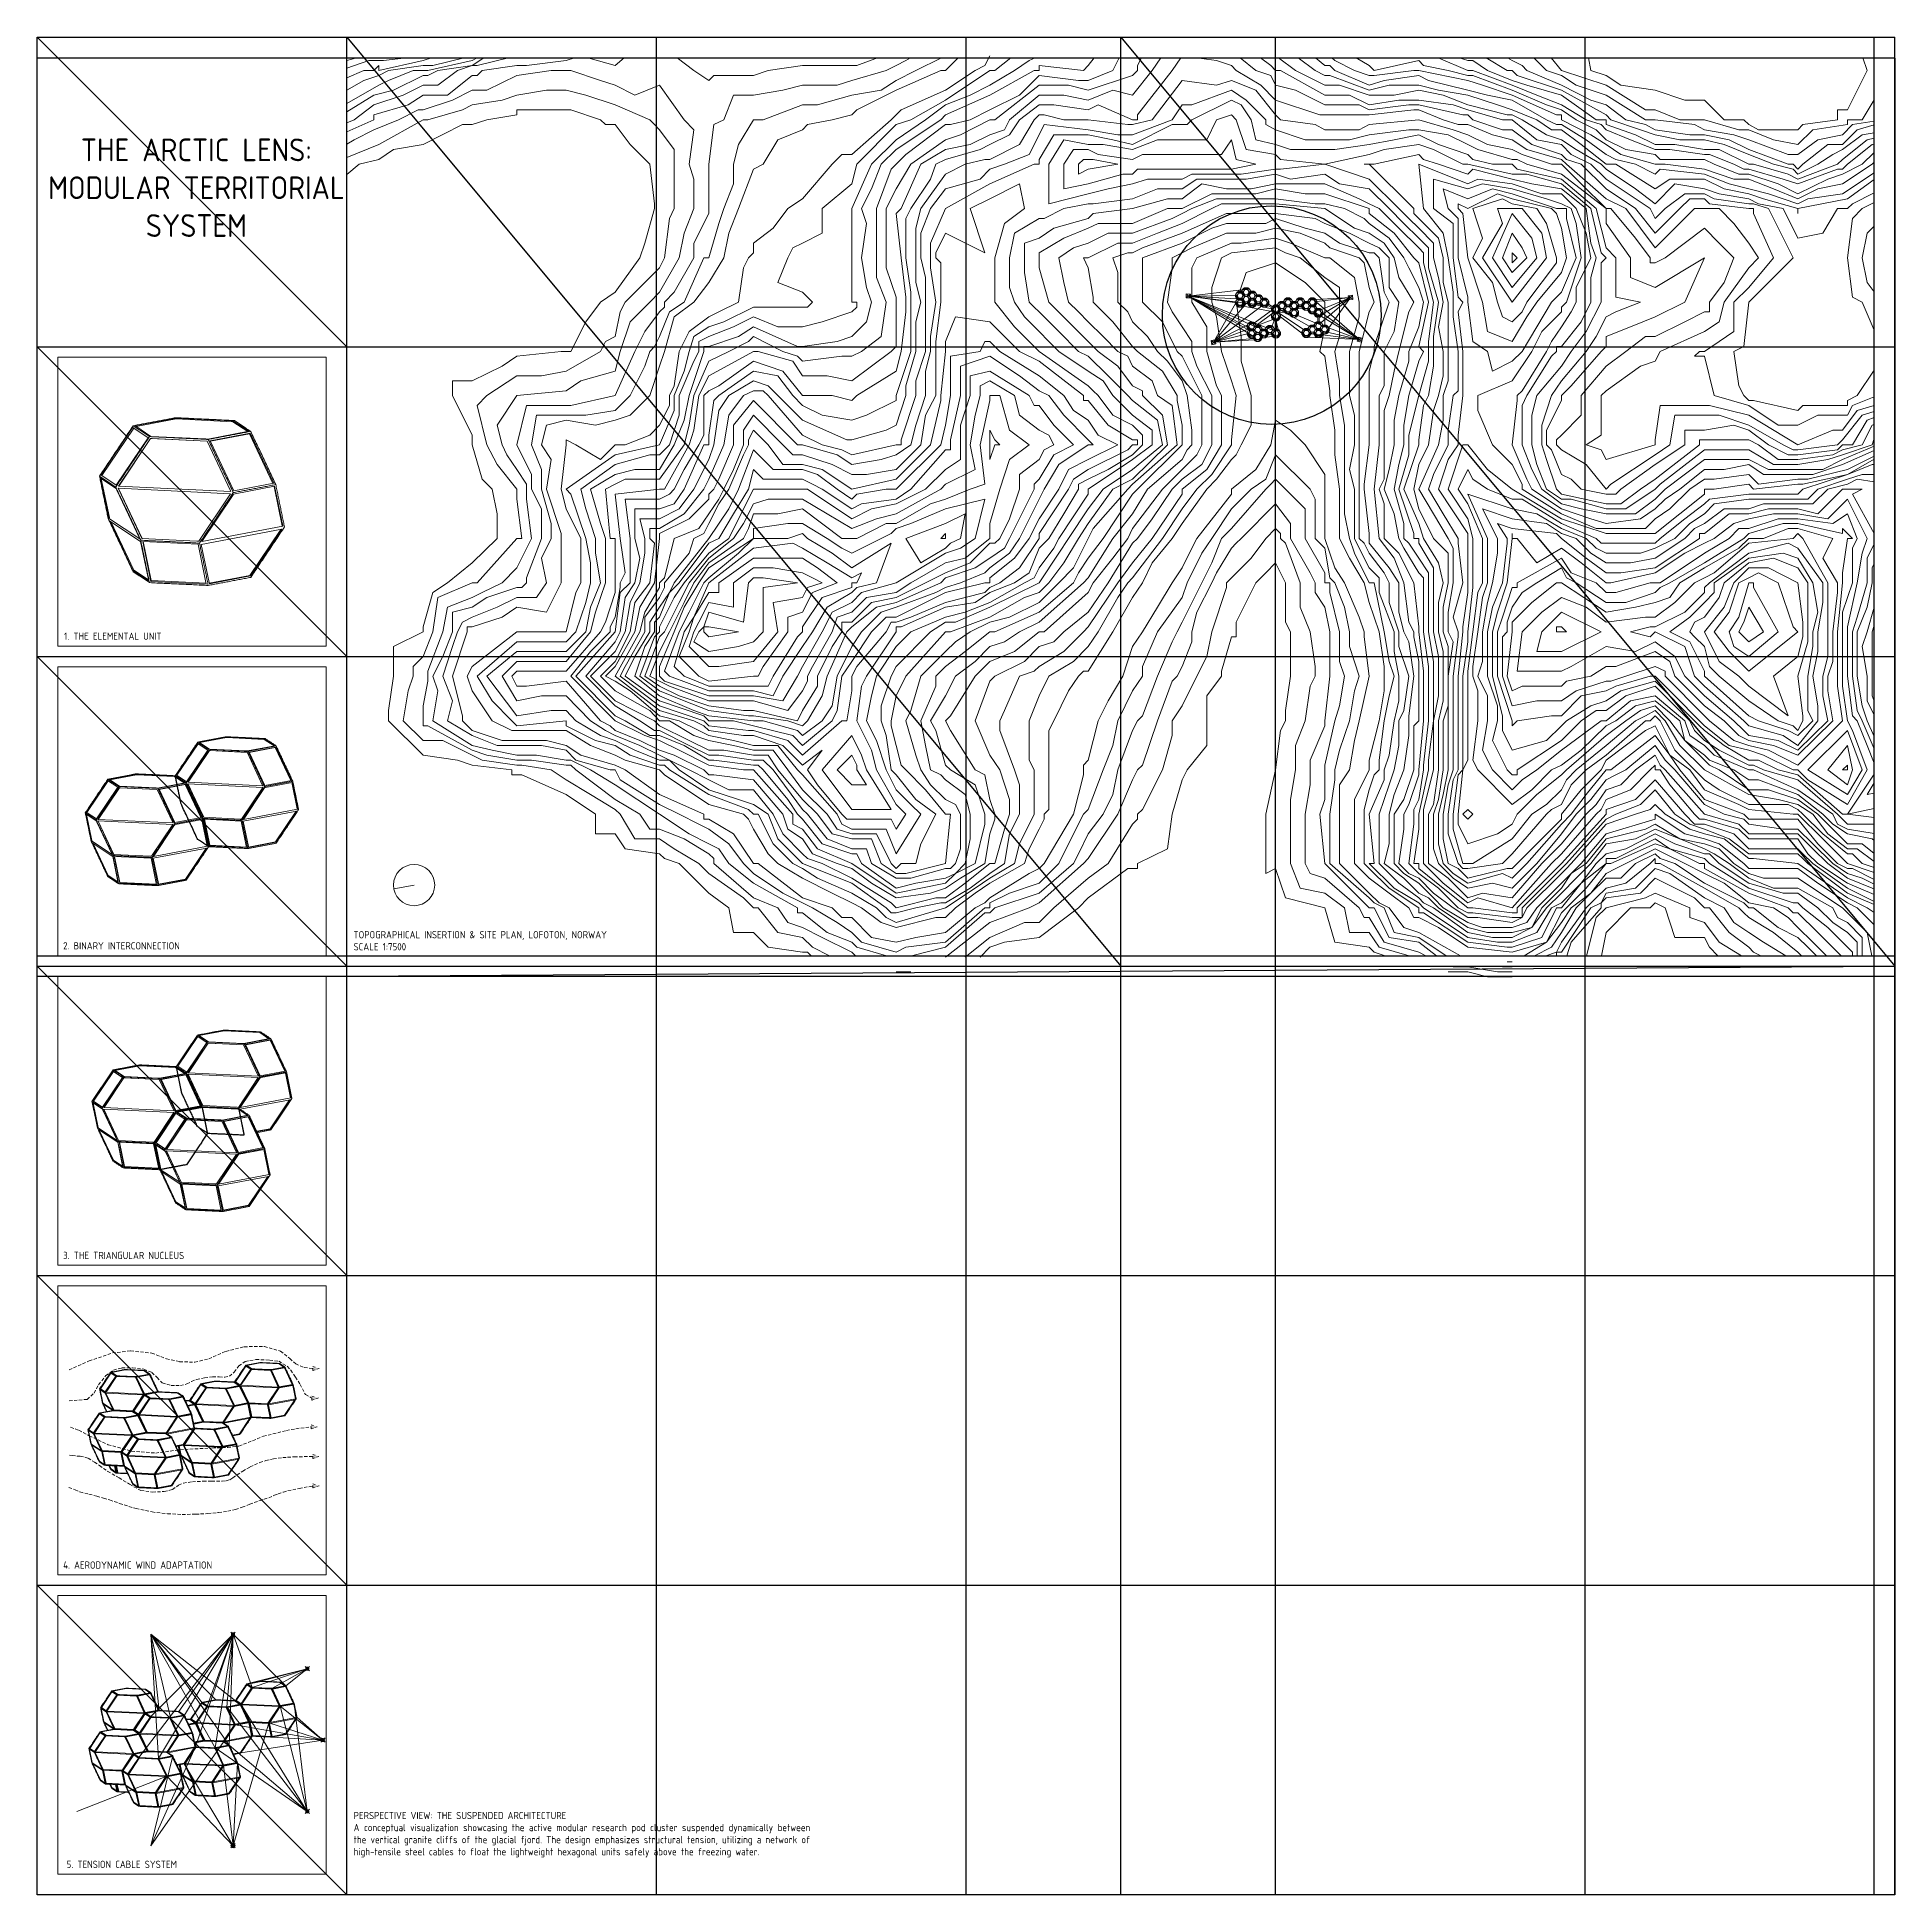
# Model space of a CAD drawing. Header units: millimetres. Extents: x 551 to 27551, y 6116 to 15116.
# Drawn here: x 551 to 9551, y 6116 to 15116 of the extents above; entities that cross this region are included whole.
import ezdxf

# ---------------------------------------------------------------- set-up
doc = ezdxf.new("R2010")
doc.units = ezdxf.units.MM
doc.linetypes.add('ACAD_ISO03W100', pattern=[30, 12, -18])
doc.linetypes.add('HIDDEN2', pattern=[4.7625, 3.175, -1.5875])
for name, color, linetype, lineweight in [('1ST', 51, 'Continuous', 18), ('2ND', 201, 'Continuous', 15), ('3RD', 140, 'Continuous', 13), ('4TH DETAILS', 125, 'Continuous', 9), ('TEXTS', 210, 'Continuous', 9)]:
    doc.layers.add(name, color=color, linetype=linetype, lineweight=lineweight)
doc.layers.add('LAYOUT', color=83, linetype='Continuous', plot=False)
doc.styles.get("Standard").update_dxf_attribs({"font": 'arial.ttf'})

msp = doc.modelspace()

# ---------------------------------------------------------------- texts
at = {"layer": 'TEXTS', "attachment_point": 1}
for s, insert, char_height, width in [('\\pxqc;{\\fISOCP_IV50|b1|i0|c0|p2;THE ARCTIC LENS\\fISOCP_IV50|b0|i0|c0|p2;: MODULAR TERRITORIAL SYSTEM}', (572.174, 14624.763), 110, 1500), ('\\pxi1,ql;{\\fISOCP_IV50|b1|i0|c0|p2;1. THE ELEMENTAL UNIT}', (646.337, 12231.139), 35, 1251.3724), ('\\pxql;{\\fISOCP_IV50|b1|i0|c0|p2;2. BINARY INTERCONNECTION}', (676.547, 10731.139), 35, 1251.3724), ('\\pxql;{\\fISOCP_IV50|b1|i0|c0|p2;TOPOGRAPHICAL INSERTION & SITE PLAN, LOFOTON, NORWAY\\PSCALE 1:7500}', (2083.501, 10784.995), 35, 1726.79073), ('\\pxql;{\\fISOCP_IV50|b1|i0|c0|p2;3. THE TRIANGULAR NUCLEUS}', (676.547, 9231.139), 35, 1251.3724), ('\\pxql;{\\fISOCP_IV50|b1|i0|c0|p2;4. AERODYNAMIC WIND ADAPTATION}', (676.859, 7731.139), 35, 1251.3724), ('\\pxqj;{\\fISOCP_IV50|b1|i0|c0|p2;PERSPECTIVE VIEW: THE SUSPENDED ARCHITECTURE^J\\fISOCP_IV50|b0|i0|c0|p2;A conceptual visualization showcasing the active modular research pod cluster suspended dynamically between the vertical granite cliffs of the glacial fjord. The design emphasizes structural tension, utilizing a network of high-tensile steel cables to float the lightweight hexagonal units safely above the freezing water.} ', (2083.943, 6517.635), 35, 2205.59983), ('\\pxql;{\\fISOCP_IV50|b1|i0|c0|p2;5. TENSION CABLE SYSTEM}', (693.373, 6281.139), 35, 2205.59983)]:
    msp.add_mtext(s, dxfattribs=dict(at, insert=insert, char_height=char_height, width=width))

# ---------------------------------------------------------------- blocks, each defined once
blk = doc.blocks.new('A$C4a8827e9')
at = {"color": 0, "linetype": 'Continuous', "lineweight": 0, "extrusion": (1e-16, 0.982622, 0.185618)}
for p, q in [((-30.52, 360.05), (-30.29, 360.1)), ((-30.43, 359.99), (-30.52, 360.05)), ((-23.89, 361.16), (-30.35, 359.94)), ((-30.29, 360.1), (-23.89, 361.31)), ((-23.89, 361.31), (-15.03, 360.89)), ((-23.89, 361.16), (-23.89, 361.31)), ((-14.72, 360.72), (-23.89, 361.16)), ((-15.03, 360.89), (-14.72, 360.87)), ((-14.72, 360.87), (-12.17, 359.18)), ((-14.72, 360.72), (-14.72, 360.87)), ((-12.34, 359.15), (-14.72, 360.72)), ((-36.04, 352.12), (-30.92, 359.77)), ((-30.75, 359.67), (-35.88, 352.02)), ((-28.43, 358.13), (-33.56, 350.47)), ((-33.22, 350.33), (-28.06, 358.03)), ((-28.03, 358.01), (-33.17, 350.32)), ((-30.92, 359.77), (-30.91, 359.78)), ((-30.91, 359.78), (-28.43, 358.13)), ((-30.91, 359.78), (-30.75, 359.67)), ((-28.43, 358.13), (-30.75, 359.67)), ((-27.97, 358.36), (-30.43, 359.99)), ((-28.03, 358.01), (-28.06, 358.03)), ((-28.06, 358.03), (-27.75, 358.02)), ((-18.88, 357.57), (-28.03, 358.01)), ((-19.11, 357.94), (-27.97, 358.36)), ((-27.75, 358.02), (-18.89, 357.59)), ((-18.8, 357.92), (-19.11, 357.94)), ((-18.89, 357.59), (-15.12, 349.57)), ((-12.17, 359.18), (-18.8, 357.92)), ((-18.38, 357.65), (-11.94, 358.87)), ((-14.58, 349.56), (-18.38, 357.65)), ((-12.06, 358.78), (-18.35, 357.58)), ((-11.94, 358.87), (-12.06, 358.78)), ((-8.28, 350.76), (-12.06, 358.78)), ((-11.94, 358.87), (-8.14, 350.78)), ((-34.83, 345.25), (-36.15, 351.64)), ((-36.15, 351.64), (-33.69, 350)), ((-33.56, 350.48), (-36.04, 352.12)), ((-35.98, 351.52), (-34.68, 345.23)), ((-33.69, 350), (-33.6, 349.95)), ((-33.6, 349.95), (-33.47, 349.66)), ((-33.56, 350.47), (-33.56, 350.48)), ((-33.47, 349.66), (-29.78, 341.83)), ((-33.24, 349.97), (-33.21, 349.94)), ((-33.2, 349.87), (-33.24, 349.97)), ((-15.1, 349.1), (-33.24, 349.97)), ((-33.22, 350.33), (-15.07, 349.46)), ((-33.21, 349.94), (-29.4, 341.85)), ((-29.42, 341.85), (-33.2, 349.87)), ((-15.1, 349.1), (-20.25, 341.41)), ((-19.77, 341.35), (-14.8, 348.77)), ((-15.12, 349.57), (-15.07, 349.46)), ((-14.8, 348.77), (-14.62, 349.04)), ((-14.62, 349.04), (-14.39, 349.08)), ((-8.14, 350.78), (-14.58, 349.56)), ((-14.39, 349.08), (-7.99, 350.3)), ((-6.77, 343.9), (-8.08, 350.28)), ((-7.99, 350.3), (-6.68, 343.91)), ((-34.82, 345.17), (-34.83, 345.25)), ((-34.68, 345.23), (-34.82, 345.17)), ((-34.82, 345.17), (-29.78, 341.83)), ((-30.88, 336.71), (-34.63, 344.68)), ((-29.64, 341.36), (-34.63, 344.68)), ((-34.39, 344.52), (-30.74, 336.77)), ((-6.84, 343.37), (-19.83, 340.9)), ((-19.77, 341.35), (-6.66, 343.83)), ((-12, 335.88), (-7.01, 343.33)), ((-6.84, 343.37), (-11.9, 335.81)), ((-6.66, 343.83), (-6.77, 343.9)), ((-6.68, 343.91), (-6.66, 343.83)), ((-29.64, 341.36), (-28.38, 335.25)), ((-20.57, 341.43), (-29.42, 341.85)), ((-29.28, 341.36), (-20.36, 340.94)), ((-27.96, 334.92), (-29.28, 341.36)), ((-29.21, 341.36), (-27.92, 335.07)), ((-20.25, 341.41), (-20.57, 341.43)), ((-20.36, 340.94), (-19.03, 334.5)), ((-18.57, 334.78), (-19.83, 340.9)), ((-30.88, 336.71), (-30.74, 336.77)), ((-28.42, 335.08), (-30.88, 336.71)), ((-30.74, 336.77), (-28.37, 335.19)), ((-28.33, 335.02), (-28.42, 335.08)), ((-28.38, 335.25), (-28.33, 335.02)), ((-27.92, 335.07), (-27.96, 334.92)), ((-19.03, 334.5), (-27.96, 334.92)), ((-27.92, 335.07), (-19.06, 334.65)), ((-18.53, 334.55), (-18.57, 334.78)), ((-18.54, 334.64), (-12, 335.88)), ((-11.9, 335.81), (-18.53, 334.55)), ((-11.9, 335.81), (-12, 335.88))]:
    blk.add_line(p, q, dxfattribs=at)
at = {"color": 0, "linetype": 'Continuous', "lineweight": 0}
for points in [[(-30.83, 360.07), (-36.28, 351.92)], [(-23.98, 361.37), (-30.83, 360.07)], [(-30.83, 360.07), (-28.2, 358.32)], [(-14.49, 360.91), (-23.98, 361.37)], [(-14.49, 360.91), (-11.85, 359.16)], [(-28.2, 358.32), (-33.65, 350.17)], [(-18.71, 357.86), (-28.2, 358.32)], [(-11.85, 359.16), (-18.71, 357.86)], [(-18.71, 357.86), (-14.67, 349.27)], [(-11.85, 359.16), (-7.81, 350.57)], [(-36.28, 351.92), (-33.65, 350.17)], [(-34.88, 345.08), (-36.28, 351.92)], [(-29.61, 341.58), (-33.65, 350.17)], [(-14.67, 349.27), (-20.12, 341.12)], [(-7.81, 350.57), (-14.67, 349.27)], [(-6.4, 343.72), (-7.81, 350.57)], [(-30.83, 336.48), (-34.88, 345.08)], [(-6.4, 343.72), (-11.85, 335.58)], [(-29.61, 341.58), (-20.12, 341.12)], [(-28.2, 334.73), (-29.61, 341.58)], [(-18.71, 334.28), (-20.12, 341.12)], [(-30.83, 336.48), (-28.2, 334.73)], [(-28.2, 334.73), (-18.71, 334.28)], [(-11.85, 335.58), (-18.71, 334.28)]]:
    blk.add_open_spline(points, degree=1, dxfattribs=at)
blk = doc.blocks.new('A$C48847611')
at = {"color": 0, "linetype": 'Continuous', "lineweight": 0, "extrusion": (1e-16, 0.982622, 0.185618)}
for p, q in [((-30.52, 360.05), (-30.29, 360.1)), ((-30.43, 359.99), (-30.52, 360.05)), ((-23.89, 361.16), (-30.35, 359.94)), ((-30.29, 360.1), (-23.89, 361.31)), ((-23.89, 361.31), (-15.03, 360.89)), ((-23.89, 361.16), (-23.89, 361.31)), ((-14.72, 360.72), (-23.89, 361.16)), ((-15.03, 360.89), (-14.72, 360.87)), ((-14.72, 360.87), (-12.17, 359.18)), ((-14.72, 360.72), (-14.72, 360.87)), ((-12.34, 359.15), (-14.72, 360.72)), ((-36.04, 352.12), (-30.92, 359.77)), ((-30.75, 359.67), (-35.88, 352.02)), ((-28.43, 358.13), (-33.56, 350.47)), ((-33.22, 350.33), (-28.06, 358.03)), ((-28.03, 358.01), (-33.17, 350.32)), ((-30.92, 359.77), (-30.91, 359.78)), ((-30.91, 359.78), (-28.43, 358.13)), ((-30.91, 359.78), (-30.75, 359.67)), ((-28.43, 358.13), (-30.75, 359.67)), ((-27.97, 358.36), (-30.43, 359.99)), ((-28.03, 358.01), (-28.06, 358.03)), ((-28.06, 358.03), (-27.75, 358.02)), ((-18.88, 357.57), (-28.03, 358.01)), ((-19.11, 357.94), (-27.97, 358.36)), ((-27.75, 358.02), (-18.89, 357.59)), ((-18.8, 357.92), (-19.11, 357.94)), ((-18.89, 357.59), (-15.12, 349.57)), ((-12.17, 359.18), (-18.8, 357.92)), ((-18.38, 357.65), (-11.94, 358.87)), ((-14.58, 349.56), (-18.38, 357.65)), ((-12.06, 358.78), (-18.35, 357.58)), ((-11.94, 358.87), (-12.06, 358.78)), ((-8.28, 350.76), (-12.06, 358.78)), ((-11.94, 358.87), (-8.14, 350.78)), ((-52.31, 351.06), (-52.08, 351.11)), ((-52.22, 351), (-52.31, 351.06)), ((-49.76, 349.37), (-52.22, 351)), ((-45.68, 352.17), (-52.14, 350.95)), ((-52.08, 351.11), (-45.68, 352.32)), ((-45.68, 352.32), (-36.83, 351.9)), ((-45.68, 352.17), (-45.68, 352.32)), ((-36.51, 351.73), (-45.68, 352.17)), ((-36.83, 351.9), (-36.51, 351.88)), ((-36.51, 351.88), (-33.96, 350.19)), ((-36.51, 351.73), (-36.51, 351.88)), ((-34.14, 350.16), (-36.51, 351.73)), ((-33.56, 350.48), (-36.04, 352.12)), ((-57.83, 343.13), (-52.71, 350.78)), ((-52.55, 350.68), (-57.67, 343.03)), ((-50.23, 349.14), (-55.35, 341.48)), ((-55.01, 341.34), (-49.86, 349.04)), ((-49.82, 349.02), (-54.96, 341.33)), ((-52.71, 350.79), (-50.23, 349.14)), ((-52.71, 350.79), (-52.55, 350.68)), ((-52.71, 350.78), (-52.71, 350.79)), ((-50.23, 349.14), (-52.55, 350.68)), ((-49.82, 349.02), (-49.86, 349.04)), ((-49.86, 349.04), (-49.54, 349.02)), ((-40.67, 348.58), (-49.82, 349.02)), ((-40.91, 348.95), (-49.76, 349.37)), ((-49.54, 349.02), (-40.68, 348.6)), ((-40.59, 348.93), (-40.91, 348.95)), ((-40.68, 348.6), (-36.91, 340.58)), ((-33.96, 350.19), (-40.59, 348.93)), ((-40.18, 348.66), (-33.73, 349.88)), ((-36.38, 340.57), (-40.18, 348.66)), ((-33.85, 349.79), (-40.15, 348.59)), ((-33.73, 349.88), (-33.85, 349.79)), ((-30.08, 341.77), (-33.85, 349.79)), ((-33.73, 349.88), (-29.93, 341.79)), ((-33.56, 350.47), (-33.56, 350.48)), ((-33.24, 349.97), (-33.21, 349.94)), ((-33.2, 349.87), (-33.24, 349.97)), ((-15.1, 349.1), (-33.24, 349.97)), ((-33.22, 350.33), (-15.07, 349.46)), ((-33.21, 349.94), (-29.4, 341.85)), ((-29.42, 341.85), (-33.2, 349.87)), ((-15.1, 349.1), (-20.25, 341.41)), ((-19.77, 341.35), (-14.8, 348.77)), ((-15.12, 349.57), (-15.07, 349.46)), ((-14.8, 348.77), (-14.62, 349.04)), ((-14.62, 349.04), (-14.39, 349.08)), ((-8.14, 350.78), (-14.58, 349.56)), ((-14.39, 349.08), (-7.99, 350.3)), ((-6.77, 343.9), (-8.08, 350.28)), ((-7.99, 350.3), (-6.68, 343.91)), ((-56.63, 336.26), (-57.94, 342.65)), ((-57.94, 342.65), (-55.48, 341.01)), ((-55.36, 341.49), (-57.83, 343.13)), ((-57.77, 342.53), (-56.48, 336.24)), ((-6.84, 343.37), (-19.83, 340.9)), ((-19.77, 341.35), (-6.66, 343.83)), ((-12, 335.88), (-7.01, 343.33)), ((-6.84, 343.37), (-11.9, 335.81)), ((-6.66, 343.83), (-6.77, 343.9)), ((-6.68, 343.91), (-6.66, 343.83)), ((-55.48, 341.01), (-55.39, 340.95)), ((-55.39, 340.95), (-55.26, 340.67)), ((-55.35, 341.48), (-55.36, 341.49)), ((-55.26, 340.67), (-51.58, 332.84)), ((-55.04, 340.98), (-55, 340.95)), ((-54.99, 340.88), (-55.04, 340.98)), ((-36.9, 340.11), (-55.04, 340.98)), ((-55.01, 341.34), (-36.86, 340.47)), ((-55, 340.95), (-51.19, 332.86)), ((-51.22, 332.86), (-54.99, 340.88)), ((-36.9, 340.11), (-42.04, 332.42)), ((-41.56, 332.36), (-36.6, 339.78)), ((-36.91, 340.58), (-36.86, 340.47)), ((-36.6, 339.78), (-36.41, 340.05)), ((-36.41, 340.05), (-36.19, 340.09)), ((-29.93, 341.79), (-36.38, 340.57)), ((-36.19, 340.09), (-29.79, 341.31)), ((-28.56, 334.91), (-29.87, 341.29)), ((-29.79, 341.31), (-28.47, 334.92)), ((-20.57, 341.43), (-29.42, 341.85)), ((-29.28, 341.36), (-20.36, 340.94)), ((-27.96, 334.92), (-29.28, 341.36)), ((-29.21, 341.36), (-27.92, 335.07)), ((-20.25, 341.41), (-20.57, 341.43)), ((-20.36, 340.94), (-19.03, 334.5)), ((-18.57, 334.78), (-19.83, 340.9)), ((-56.61, 336.18), (-56.63, 336.26)), ((-56.48, 336.24), (-56.61, 336.18)), ((-56.61, 336.18), (-51.58, 332.84)), ((-52.67, 327.72), (-56.42, 335.69)), ((-51.43, 332.37), (-56.42, 335.69)), ((-56.18, 335.53), (-52.54, 327.78)), ((-28.64, 334.37), (-41.63, 331.91)), ((-41.56, 332.36), (-28.46, 334.84)), ((-33.8, 326.89), (-28.81, 334.34)), ((-28.64, 334.37), (-33.69, 326.82)), ((-28.46, 334.84), (-28.56, 334.91)), ((-28.47, 334.92), (-28.46, 334.84)), ((-27.92, 335.07), (-27.96, 334.92)), ((-19.03, 334.5), (-27.96, 334.92)), ((-27.92, 335.07), (-19.06, 334.65)), ((-18.53, 334.55), (-18.57, 334.78)), ((-18.54, 334.64), (-12, 335.88)), ((-11.9, 335.81), (-18.53, 334.55)), ((-11.9, 335.81), (-12, 335.88)), ((-51.43, 332.37), (-50.17, 326.26)), ((-42.36, 332.44), (-51.22, 332.86)), ((-51.08, 332.37), (-42.15, 331.94)), ((-49.75, 325.93), (-51.08, 332.37)), ((-51, 332.37), (-49.71, 326.08)), ((-42.04, 332.42), (-42.36, 332.44)), ((-42.15, 331.94), (-40.83, 325.51)), ((-40.37, 325.79), (-41.63, 331.91)), ((-52.67, 327.72), (-52.54, 327.78)), ((-50.21, 326.09), (-52.67, 327.72)), ((-52.54, 327.78), (-50.16, 326.2)), ((-50.13, 326.03), (-50.21, 326.09)), ((-50.17, 326.26), (-50.13, 326.03)), ((-49.71, 326.08), (-49.75, 325.93)), ((-40.83, 325.51), (-49.75, 325.93)), ((-49.71, 326.08), (-40.86, 325.66)), ((-40.32, 325.56), (-40.37, 325.79)), ((-40.34, 325.64), (-33.8, 326.89)), ((-33.69, 326.82), (-40.32, 325.56)), ((-33.69, 326.82), (-33.8, 326.89))]:
    blk.add_line(p, q, dxfattribs=at)
at = {"color": 0, "linetype": 'Continuous', "lineweight": 0}
for points in [[(-30.83, 360.07), (-36.28, 351.92)], [(-23.98, 361.37), (-30.83, 360.07)], [(-30.83, 360.07), (-28.2, 358.32)], [(-14.49, 360.91), (-23.98, 361.37)], [(-14.49, 360.91), (-11.85, 359.16)], [(-28.2, 358.32), (-33.65, 350.17)], [(-18.71, 357.86), (-28.2, 358.32)], [(-11.85, 359.16), (-18.71, 357.86)], [(-18.71, 357.86), (-14.67, 349.27)], [(-11.85, 359.16), (-7.81, 350.57)], [(-52.63, 351.08), (-58.08, 342.93)], [(-45.77, 352.38), (-52.63, 351.08)], [(-52.63, 351.08), (-49.99, 349.33)], [(-36.28, 351.92), (-45.77, 352.38)], [(-36.28, 351.92), (-33.65, 350.17)], [(-36.28, 351.92), (-33.65, 350.17)], [(-49.99, 349.33), (-55.44, 341.18)], [(-40.5, 348.87), (-49.99, 349.33)], [(-33.65, 350.17), (-40.5, 348.87)], [(-40.5, 348.87), (-36.46, 340.28)], [(-33.65, 350.17), (-29.61, 341.58)], [(-29.61, 341.58), (-33.65, 350.17)], [(-14.67, 349.27), (-20.12, 341.12)], [(-7.81, 350.57), (-14.67, 349.27)], [(-6.4, 343.72), (-7.81, 350.57)], [(-58.08, 342.93), (-55.44, 341.18)], [(-56.67, 336.09), (-58.08, 342.93)], [(-6.4, 343.72), (-11.85, 335.58)], [(-51.4, 332.59), (-55.44, 341.18)], [(-36.46, 340.28), (-41.91, 332.13)], [(-29.61, 341.58), (-36.46, 340.28)], [(-28.2, 334.73), (-29.61, 341.58)], [(-29.61, 341.58), (-20.12, 341.12)], [(-28.2, 334.73), (-29.61, 341.58)], [(-18.71, 334.28), (-20.12, 341.12)], [(-52.63, 327.49), (-56.67, 336.09)], [(-28.2, 334.73), (-33.65, 326.59)], [(-28.2, 334.73), (-18.71, 334.28)], [(-11.85, 335.58), (-18.71, 334.28)], [(-51.4, 332.59), (-41.91, 332.13)], [(-49.99, 325.74), (-51.4, 332.59)], [(-40.5, 325.29), (-41.91, 332.13)], [(-52.63, 327.49), (-49.99, 325.74)], [(-49.99, 325.74), (-40.5, 325.29)], [(-33.65, 326.59), (-40.5, 325.29)]]:
    blk.add_open_spline(points, degree=1, dxfattribs=at)
blk = doc.blocks.new('A$Cddddb582')
at = {"color": 0, "linetype": 'Continuous', "lineweight": 0, "extrusion": (0, 0.982622, 0.185618)}
for p, q in [((-30.52, 360.05), (-30.29, 360.1)), ((-30.43, 359.99), (-30.52, 360.05)), ((-23.89, 361.16), (-30.35, 359.94)), ((-30.29, 360.1), (-23.89, 361.31)), ((-23.89, 361.31), (-15.03, 360.89)), ((-23.89, 361.16), (-23.89, 361.31)), ((-14.72, 360.72), (-23.89, 361.16)), ((-15.03, 360.89), (-14.72, 360.87)), ((-14.72, 360.87), (-12.17, 359.18)), ((-14.72, 360.72), (-14.72, 360.87)), ((-12.34, 359.15), (-14.72, 360.72)), ((-36.04, 352.12), (-30.92, 359.77)), ((-30.75, 359.67), (-35.88, 352.02)), ((-28.43, 358.13), (-33.56, 350.47)), ((-33.22, 350.33), (-28.06, 358.03)), ((-28.03, 358.01), (-33.17, 350.32)), ((-30.92, 359.77), (-30.91, 359.78)), ((-30.91, 359.78), (-28.43, 358.13)), ((-30.91, 359.78), (-30.75, 359.67)), ((-28.43, 358.13), (-30.75, 359.67)), ((-27.97, 358.36), (-30.43, 359.99)), ((-28.03, 358.01), (-28.06, 358.03)), ((-28.06, 358.03), (-27.75, 358.02)), ((-18.88, 357.57), (-28.03, 358.01)), ((-19.11, 357.94), (-27.97, 358.36)), ((-27.75, 358.02), (-18.89, 357.59)), ((-18.8, 357.92), (-19.11, 357.94)), ((-18.89, 357.59), (-15.12, 349.57)), ((-12.17, 359.18), (-18.8, 357.92)), ((-18.38, 357.65), (-11.94, 358.87)), ((-14.58, 349.56), (-18.38, 357.65)), ((-12.06, 358.78), (-18.35, 357.58)), ((-11.94, 358.87), (-12.06, 358.78)), ((-8.28, 350.76), (-12.06, 358.78)), ((-11.94, 358.87), (-8.14, 350.78)), ((-57.83, 343.13), (-52.71, 350.78)), ((-52.55, 350.68), (-57.67, 343.03)), ((-52.71, 350.79), (-50.23, 349.14)), ((-52.71, 350.79), (-52.55, 350.68)), ((-52.71, 350.78), (-52.71, 350.79)), ((-50.23, 349.14), (-52.55, 350.68)), ((-52.31, 351.06), (-52.08, 351.11)), ((-52.22, 351), (-52.31, 351.06)), ((-49.76, 349.37), (-52.22, 351)), ((-45.68, 352.17), (-52.14, 350.95)), ((-52.08, 351.11), (-45.68, 352.32)), ((-45.68, 352.32), (-36.83, 351.9)), ((-45.68, 352.17), (-45.68, 352.32)), ((-36.51, 351.73), (-45.68, 352.17)), ((-36.83, 351.9), (-36.51, 351.88)), ((-36.51, 351.88), (-33.96, 350.19)), ((-36.51, 351.73), (-36.51, 351.88)), ((-34.14, 350.16), (-36.51, 351.73)), ((-33.56, 350.48), (-36.04, 352.12)), ((-33.56, 350.47), (-33.56, 350.48)), ((-8.14, 350.78), (-14.58, 349.56)), ((-50.23, 349.14), (-55.35, 341.48)), ((-55.01, 341.34), (-49.86, 349.04)), ((-49.82, 349.02), (-54.96, 341.33)), ((-49.82, 349.02), (-49.86, 349.04)), ((-49.86, 349.04), (-49.54, 349.02)), ((-40.67, 348.58), (-49.82, 349.02)), ((-40.91, 348.95), (-49.76, 349.37)), ((-49.54, 349.02), (-40.68, 348.6)), ((-40.59, 348.93), (-40.91, 348.95)), ((-40.68, 348.6), (-36.91, 340.58)), ((-33.96, 350.19), (-40.59, 348.93)), ((-40.18, 348.66), (-33.73, 349.88)), ((-36.38, 340.57), (-40.18, 348.66)), ((-33.85, 349.79), (-40.15, 348.59)), ((-33.73, 349.88), (-33.85, 349.79)), ((-30.08, 341.77), (-33.85, 349.79)), ((-33.73, 349.88), (-29.93, 341.79)), ((-33.24, 349.97), (-33.21, 349.94)), ((-33.2, 349.87), (-33.24, 349.97)), ((-15.1, 349.1), (-33.24, 349.97)), ((-33.22, 350.33), (-15.07, 349.46)), ((-33.21, 349.94), (-29.4, 341.85)), ((-29.42, 341.85), (-33.2, 349.87)), ((-15.1, 349.1), (-20.25, 341.41)), ((-19.77, 341.35), (-14.8, 348.77)), ((-15.12, 349.57), (-15.07, 349.46)), ((-14.8, 348.77), (-14.62, 349.04)), ((-14.62, 349.04), (-14.39, 349.08)), ((-14.39, 349.08), (-7.99, 350.3)), ((-6.77, 343.9), (-8.08, 350.28)), ((-7.99, 350.3), (-6.68, 343.91)), ((-56.63, 336.26), (-57.94, 342.65)), ((-57.94, 342.65), (-55.48, 341.01)), ((-55.36, 341.49), (-57.83, 343.13)), ((-57.77, 342.53), (-56.48, 336.24)), ((-55.48, 341.01), (-55.39, 340.95)), ((-55.39, 340.95), (-55.26, 340.67)), ((-55.35, 341.48), (-55.36, 341.49)), ((-55.04, 340.98), (-55, 340.95)), ((-54.99, 340.88), (-55.04, 340.98)), ((-36.9, 340.11), (-55.04, 340.98)), ((-55.01, 341.34), (-36.86, 340.47)), ((-55, 340.95), (-51.19, 332.86)), ((-51.22, 332.86), (-54.99, 340.88)), ((-29.93, 341.79), (-36.38, 340.57)), ((-29.52, 341.37), (-35.97, 340.15)), ((-35.92, 340.31), (-29.52, 341.52)), ((-29.52, 341.52), (-20.66, 341.1)), ((-29.52, 341.37), (-29.52, 341.52)), ((-20.34, 340.93), (-29.52, 341.37)), ((-20.57, 341.43), (-29.42, 341.85)), ((-20.66, 341.1), (-20.34, 341.08)), ((-20.25, 341.41), (-20.57, 341.43)), ((-20.34, 341.08), (-17.8, 339.39)), ((-20.34, 340.93), (-20.34, 341.08)), ((-17.97, 339.36), (-20.34, 340.93)), ((-6.84, 343.37), (-19.79, 340.91)), ((-19.77, 341.35), (-6.66, 343.83)), ((-12, 335.88), (-7.01, 343.33)), ((-6.84, 343.37), (-11.9, 335.81)), ((-6.66, 343.83), (-6.77, 343.9)), ((-6.68, 343.91), (-6.66, 343.83)), ((-56.61, 336.18), (-56.63, 336.26)), ((-56.48, 336.24), (-56.61, 336.18)), ((-56.61, 336.18), (-51.58, 332.84)), ((-55.26, 340.67), (-51.58, 332.84)), ((-36.9, 340.11), (-42.04, 332.42)), ((-41.66, 332.33), (-36.54, 339.98)), ((-36.38, 339.88), (-41.5, 332.23)), ((-34.06, 338.34), (-39.19, 330.68)), ((-38.85, 330.54), (-33.69, 338.24)), ((-33.66, 338.22), (-38.8, 330.53)), ((-36.91, 340.58), (-36.86, 340.47)), ((-36.54, 339.99), (-34.06, 338.34)), ((-36.54, 339.99), (-36.38, 339.88)), ((-36.54, 339.98), (-36.54, 339.99)), ((-34.06, 338.34), (-36.38, 339.88)), ((-36.15, 340.26), (-35.92, 340.31)), ((-36.06, 340.2), (-36.15, 340.26)), ((-33.6, 338.57), (-36.06, 340.2)), ((-33.66, 338.22), (-33.69, 338.24)), ((-33.69, 338.24), (-33.38, 338.23)), ((-24.51, 337.78), (-33.66, 338.22)), ((-24.74, 338.15), (-33.6, 338.57)), ((-33.38, 338.23), (-24.52, 337.8)), ((-24.42, 338.13), (-24.74, 338.15)), ((-24.52, 337.8), (-20.74, 329.78)), ((-17.8, 339.39), (-24.42, 338.13)), ((-24.01, 337.86), (-17.56, 339.08)), ((-20.21, 329.77), (-24.01, 337.86)), ((-17.68, 338.99), (-23.98, 337.79)), ((-17.56, 339.08), (-17.68, 338.99)), ((-13.91, 330.97), (-17.68, 338.99)), ((-17.56, 339.08), (-13.76, 330.99)), ((-52.67, 327.72), (-56.42, 335.69)), ((-51.43, 332.37), (-56.42, 335.69)), ((-56.18, 335.53), (-52.54, 327.78)), ((-51.43, 332.37), (-50.17, 326.26)), ((-42.36, 332.44), (-51.22, 332.86)), ((-51.08, 332.37), (-42.15, 331.94)), ((-49.75, 325.93), (-51.08, 332.37)), ((-51, 332.37), (-49.71, 326.08)), ((-42.04, 332.42), (-42.36, 332.44)), ((-42.15, 331.94), (-40.83, 325.51)), ((-40.46, 325.46), (-41.78, 331.85)), ((-41.78, 331.85), (-39.32, 330.21)), ((-39.19, 330.69), (-41.66, 332.33)), ((-41.6, 331.73), (-40.31, 325.44)), ((-15.52, 335.21), (-12, 335.88)), ((-11.9, 335.81), (-15.48, 335.13)), ((-11.9, 335.81), (-12, 335.88)), ((-52.67, 327.72), (-52.54, 327.78)), ((-50.21, 326.09), (-52.67, 327.72)), ((-52.54, 327.78), (-50.16, 326.2)), ((-39.32, 330.21), (-39.23, 330.16)), ((-39.23, 330.16), (-39.09, 329.87)), ((-39.19, 330.68), (-39.19, 330.69)), ((-39.09, 329.87), (-35.41, 322.04)), ((-38.87, 330.18), (-38.83, 330.15)), ((-38.82, 330.08), (-38.87, 330.18)), ((-20.73, 329.31), (-38.87, 330.18)), ((-38.85, 330.54), (-20.69, 329.67)), ((-38.83, 330.15), (-35.03, 322.06)), ((-35.05, 322.06), (-38.82, 330.08)), ((-20.73, 329.31), (-25.88, 321.62)), ((-25.39, 321.56), (-20.43, 328.98)), ((-20.74, 329.78), (-20.69, 329.67)), ((-20.43, 328.98), (-20.25, 329.25)), ((-20.25, 329.25), (-20.02, 329.29)), ((-13.76, 330.99), (-20.21, 329.77)), ((-20.02, 329.29), (-13.62, 330.51)), ((-12.39, 324.11), (-13.7, 330.49)), ((-13.62, 330.51), (-12.31, 324.12)), ((-50.13, 326.03), (-50.21, 326.09)), ((-50.17, 326.26), (-50.13, 326.03)), ((-49.71, 326.08), (-49.75, 325.93)), ((-40.83, 325.51), (-49.75, 325.93)), ((-49.71, 326.08), (-40.86, 325.66)), ((-40.45, 325.38), (-40.46, 325.46)), ((-40.31, 325.44), (-40.45, 325.38)), ((-40.45, 325.38), (-35.41, 322.04)), ((-36.51, 316.92), (-40.25, 324.89)), ((-35.27, 321.57), (-40.25, 324.89)), ((-40.02, 324.73), (-36.37, 316.98)), ((-26.19, 321.64), (-35.05, 322.06)), ((-25.88, 321.62), (-26.19, 321.64)), ((-12.47, 323.58), (-25.46, 321.11)), ((-25.39, 321.56), (-12.29, 324.04)), ((-17.63, 316.09), (-12.64, 323.54)), ((-12.47, 323.58), (-17.53, 316.02)), ((-12.29, 324.04), (-12.39, 324.11)), ((-12.31, 324.12), (-12.29, 324.04)), ((-36.51, 316.92), (-36.37, 316.98)), ((-34.05, 315.29), (-36.51, 316.92)), ((-36.37, 316.98), (-34, 315.4)), ((-35.27, 321.57), (-34.01, 315.46)), ((-34.91, 321.57), (-25.98, 321.14)), ((-33.59, 315.13), (-34.91, 321.57)), ((-34.84, 321.57), (-33.54, 315.28)), ((-25.98, 321.14), (-24.66, 314.71)), ((-24.2, 314.99), (-25.46, 321.11)), ((-33.96, 315.23), (-34.05, 315.29)), ((-34.01, 315.46), (-33.96, 315.23)), ((-33.54, 315.28), (-33.59, 315.13)), ((-24.66, 314.71), (-33.59, 315.13)), ((-33.54, 315.28), (-24.69, 314.86)), ((-24.16, 314.76), (-24.2, 314.99)), ((-24.17, 314.85), (-17.63, 316.09)), ((-17.53, 316.02), (-24.16, 314.76)), ((-17.53, 316.02), (-17.63, 316.09))]:
    blk.add_line(p, q, dxfattribs=at)
at = {"color": 0, "linetype": 'Continuous', "lineweight": 0}
for points in [[(-30.83, 360.07), (-36.28, 351.92)], [(-23.98, 361.37), (-30.83, 360.07)], [(-30.83, 360.07), (-28.2, 358.32)], [(-14.49, 360.91), (-23.98, 361.37)], [(-14.49, 360.91), (-11.85, 359.16)], [(-28.2, 358.32), (-33.65, 350.17)], [(-18.71, 357.86), (-28.2, 358.32)], [(-11.85, 359.16), (-18.71, 357.86)], [(-18.71, 357.86), (-14.67, 349.27)], [(-11.85, 359.16), (-7.81, 350.57)], [(-52.63, 351.08), (-58.08, 342.93)], [(-45.77, 352.38), (-52.63, 351.08)], [(-52.63, 351.08), (-49.99, 349.33)], [(-36.28, 351.92), (-45.77, 352.38)], [(-36.28, 351.92), (-33.65, 350.17)], [(-36.28, 351.92), (-33.65, 350.17)], [(-7.81, 350.57), (-14.67, 349.27)], [(-6.4, 343.72), (-7.81, 350.57)], [(-49.99, 349.33), (-55.44, 341.18)], [(-40.5, 348.87), (-49.99, 349.33)], [(-33.65, 350.17), (-40.5, 348.87)], [(-40.5, 348.87), (-36.46, 340.28)], [(-33.65, 350.17), (-29.61, 341.58)], [(-29.61, 341.58), (-33.65, 350.17)], [(-14.67, 349.27), (-20.12, 341.12)], [(-58.08, 342.93), (-55.44, 341.18)], [(-56.67, 336.09), (-58.08, 342.93)], [(-51.4, 332.59), (-55.44, 341.18)], [(-29.61, 341.58), (-36.46, 340.28)], [(-29.61, 341.58), (-36.46, 340.28)], [(-20.12, 341.12), (-29.61, 341.58)], [(-29.61, 341.58), (-20.12, 341.12)], [(-20.12, 341.12), (-17.48, 339.37)], [(-6.4, 343.72), (-11.85, 335.58)], [(-52.63, 327.49), (-56.67, 336.09)], [(-36.46, 340.28), (-41.91, 332.13)], [(-36.46, 340.28), (-41.91, 332.13)], [(-33.83, 338.53), (-39.27, 330.38)], [(-36.46, 340.28), (-33.83, 338.53)], [(-24.34, 338.07), (-33.83, 338.53)], [(-17.48, 339.37), (-24.34, 338.07)], [(-24.34, 338.07), (-20.29, 329.48)], [(-17.48, 339.37), (-13.44, 330.78)], [(-51.4, 332.59), (-41.91, 332.13)], [(-49.99, 325.74), (-51.4, 332.59)], [(-40.5, 325.29), (-41.91, 332.13)], [(-41.91, 332.13), (-39.27, 330.38)], [(-40.5, 325.29), (-41.91, 332.13)], [(-11.85, 335.58), (-15.38, 334.91)], [(-52.63, 327.49), (-49.99, 325.74)], [(-35.23, 321.79), (-39.27, 330.38)], [(-20.29, 329.48), (-25.74, 321.33)], [(-13.44, 330.78), (-20.29, 329.48)], [(-12.03, 323.93), (-13.44, 330.78)], [(-49.99, 325.74), (-40.5, 325.29)], [(-36.46, 316.69), (-40.5, 325.29)], [(-35.23, 321.79), (-25.74, 321.33)], [(-33.83, 314.94), (-35.23, 321.79)], [(-12.03, 323.93), (-17.48, 315.79)], [(-24.34, 314.49), (-25.74, 321.33)], [(-36.46, 316.69), (-33.83, 314.94)], [(-33.83, 314.94), (-24.34, 314.49)], [(-17.48, 315.79), (-24.34, 314.49)]]:
    blk.add_open_spline(points, degree=1, dxfattribs=at)

# ---------------------------------------------------------------- hatches: boundary and pattern name
at = {"layer": '2ND'}
h = msp.add_hatch(color=256, dxfattribs=at)
h.dxf.hatch_style = 1
h.paths.add_polyline_path([(1886.89, 8087.185), (1916.89, 8097.185), (1886.89, 8107.185)])
h.paths.add_polyline_path([(1885.809, 8229.583), (1915.809, 8239.583), (1885.809, 8249.583)])
h.paths.add_polyline_path([(1907.482, 8383.189), (1877.482, 8393.189), (1877.482, 8373.189)])
h.paths.add_polyline_path([(1882.158, 8532.518), (1882.158, 8512.518), (1912.158, 8522.518)])
h.paths.add_polyline_path([(1886.89, 8655.757), (1916.89, 8665.757), (1886.89, 8675.757)])
at = {"layer": '3RD'}
h = msp.add_hatch(dxfattribs=at)
h.set_pattern_fill('ANGLE', color=256, scale=4, angle=-3.2582954)
h.set_pattern_definition([(356.741705, (-74379.606, 170261.662), (1.588035, 27.8948336), [20.32, -7.62]), (86.741705, (-74379.606, 170261.662), (-27.8948336, 1.588035), [20.32, -7.62])])
h.paths.add_polyline_path([(6127.885, 13862.448, 0.57596229), (6126.342, 13861.666, 1), (6128.339, 13861.552, 0.01461134), (6128.34, 13861.611), (6127.34, 13861.609)])
h.paths.add_polyline_path([(6128.029, 13862.335, 0.04574057), (6127.885, 13862.448), (6127.34, 13861.609)], flags=17)
h.paths.add_polyline_path([(6128.174, 13862.162, 0.05661523), (6128.029, 13862.335), (6127.34, 13861.609)], flags=17)
h.paths.add_polyline_path([(6128.258, 13862.007, 0.04415348), (6128.174, 13862.162), (6127.34, 13861.609)], flags=17)
h.paths.add_polyline_path([(6128.293, 13861.912, 0.02518048), (6128.258, 13862.007), (6127.34, 13861.609)], flags=17)
h.paths.add_polyline_path([(6128.323, 13861.797, 0.02992924), (6128.293, 13861.912), (6127.34, 13861.609)], flags=17)
h.paths.add_polyline_path([(6128.323, 13861.797), (6127.34, 13861.609), (6128.34, 13861.649, 0.03729705)], flags=17)
h = msp.add_hatch(color=256, dxfattribs=at)
h.dxf.hatch_style = 1
h.paths.add_polyline_path([(6128.34, 13861.609, 1), (6126.34, 13861.609, 1)])
h = msp.add_hatch(color=256, dxfattribs=at)
h.dxf.hatch_style = 1
h.paths.add_polyline_path([(6912.669, 13854.407, 0.01477027), (6912.67, 13854.348), (6913.669, 13854.407), (6913.086, 13853.595, 0.61084362), (6914.669, 13854.407, 1)])
h.paths.add_polyline_path([(6913.669, 13854.407), (6912.67, 13854.348, 0.01417995), (6912.675, 13854.292)], flags=17)
h.paths.add_polyline_path([(6913.669, 13854.407), (6912.675, 13854.292, 0.06927934), (6912.745, 13854.025)], flags=17)
h.paths.add_polyline_path([(6913.669, 13854.407), (6912.745, 13854.025, 0.03431582), (6912.806, 13853.902)], flags=17)
h.paths.add_polyline_path([(6913.669, 13854.407), (6912.806, 13853.902, 0.0435859), (6912.906, 13853.76)], flags=17)
h.paths.add_polyline_path([(6913.669, 13854.407), (6912.906, 13853.76, 0.06114185), (6913.086, 13853.595)], flags=17)
h = msp.add_hatch(dxfattribs=at)
h.set_pattern_fill('ANGLE', color=256, scale=4, angle=6.5218818)
h.set_pattern_definition([(6.521882, (-98990.7, 154305.856), (-3.1734995, 27.7591877), [20.32, -7.62]), (96.521882, (-98990.7, 154305.856), (-27.7591877, -3.1734995), [20.32, -7.62])])
h.paths.add_polyline_path([(6914.063, 13855.326, 0.57596229), (6912.675, 13854.294, 1), (6914.662, 13854.521, 0.01461134), (6914.654, 13854.579), (6913.669, 13854.407)])
h.paths.add_polyline_path([(6914.224, 13855.239, 0.04574057), (6914.063, 13855.326), (6913.669, 13854.407)], flags=17)
h.paths.add_polyline_path([(6914.396, 13855.093, 0.05661523), (6914.224, 13855.239), (6913.669, 13854.407)], flags=17)
h.paths.add_polyline_path([(6914.505, 13854.955, 0.04415348), (6914.396, 13855.093), (6913.669, 13854.407)], flags=17)
h.paths.add_polyline_path([(6914.556, 13854.868, 0.02518048), (6914.505, 13854.955), (6913.669, 13854.407)], flags=17)
h.paths.add_polyline_path([(6914.605, 13854.759, 0.02992924), (6914.556, 13854.868), (6913.669, 13854.407)], flags=17)
h.paths.add_polyline_path([(6914.605, 13854.759), (6913.669, 13854.407), (6914.647, 13854.616, 0.03729705)], flags=17)
h = msp.add_hatch(dxfattribs=at)
h.set_pattern_fill('ANGLE', color=256, scale=4, angle=10.5858076)
h.set_pattern_definition([(10.585808, (-109342.283, 146230.59), (-5.132798, 27.464486), [20.32, -7.62]), (100.585808, (-109342.283, 146230.59), (-27.464486, -5.132798), [20.32, -7.62])])
h.paths.add_polyline_path([(6249.843, 13638.618, 0.57596229), (6248.532, 13637.49, 1), (6250.497, 13637.858, 0.01461134), (6250.485, 13637.915), (6249.515, 13637.674)])
h.paths.add_polyline_path([(6250.009, 13638.543, 0.04574057), (6249.843, 13638.618), (6249.515, 13637.674)], flags=17)
h.paths.add_polyline_path([(6250.192, 13638.41, 0.05661523), (6250.009, 13638.543), (6249.515, 13637.674)], flags=17)
h.paths.add_polyline_path([(6250.31, 13638.28, 0.04415348), (6250.192, 13638.41), (6249.515, 13637.674)], flags=17)
h.paths.add_polyline_path([(6250.367, 13638.196, 0.02518048), (6250.31, 13638.28), (6249.515, 13637.674)], flags=17)
h.paths.add_polyline_path([(6250.423, 13638.091, 0.02992924), (6250.367, 13638.196), (6249.515, 13637.674)], flags=17)
h.paths.add_polyline_path([(6250.423, 13638.091), (6249.515, 13637.674), (6250.475, 13637.951, 0.03729705)], flags=17)
h = msp.add_hatch(color=256, dxfattribs=at)
h.dxf.hatch_style = 1
h.paths.add_polyline_path([(6958.152, 13650.655, 0.69313158), (6956.606, 13651.713), (6957.181, 13650.894), (6956.221, 13651.176, 0.01111765), (6956.21, 13651.134, 1)])
h.paths.add_polyline_path([(6957.181, 13650.894), (6956.606, 13651.713, 0.02647001), (6956.523, 13651.648)], flags=16)
h.paths.add_polyline_path([(6957.181, 13650.894), (6956.523, 13651.648, 0.01704991), (6956.473, 13651.601)], flags=16)
h.paths.add_polyline_path([(6956.473, 13651.601, 0.0460346), (6956.356, 13651.46), (6957.181, 13650.894)], flags=17)
h.paths.add_polyline_path([(6957.181, 13650.894), (6956.356, 13651.46, 0.03289588), (6956.289, 13651.346)], flags=16)
h.paths.add_polyline_path([(6956.289, 13651.346, 0.02529064), (6956.247, 13651.254), (6957.181, 13650.894)], flags=17)
h.paths.add_polyline_path([(6956.247, 13651.254, 0.02049895), (6956.221, 13651.176), (6957.181, 13650.894)], flags=17)
h = msp.add_hatch(dxfattribs=at)
h.set_pattern_fill('ANGLE', color=256, scale=4, angle=-13.8330149)
h.set_pattern_definition([(346.166985, (-43480.302, 182169.158), (6.6802585, 27.129647), [20.32, -7.62]), (76.166985, (-43480.302, 182169.158), (-27.129647, 6.6802585), [20.32, -7.62])])
h.paths.add_polyline_path([(6957.87, 13651.619, 0.57596229), (6956.21, 13651.134, 1), (6958.152, 13650.655, 0.01461134), (6958.164, 13650.713), (6957.181, 13650.894)])
h.paths.add_polyline_path([(6957.99, 13651.481, 0.04574057), (6957.87, 13651.619), (6957.181, 13650.894)], flags=17)
h.paths.add_polyline_path([(6958.101, 13651.285, 0.05661523), (6957.99, 13651.481), (6957.181, 13650.894)], flags=17)
h.paths.add_polyline_path([(6958.155, 13651.117, 0.04415348), (6958.101, 13651.285), (6957.181, 13650.894)], flags=17)
h.paths.add_polyline_path([(6958.173, 13651.018, 0.02518048), (6958.155, 13651.117), (6957.181, 13650.894)], flags=17)
h.paths.add_polyline_path([(6958.181, 13650.898, 0.02992924), (6958.173, 13651.018), (6957.181, 13650.894)], flags=17)
h.paths.add_polyline_path([(6958.181, 13650.898), (6957.181, 13650.894), (6958.17, 13650.75, 0.03729705)], flags=17)
at = {"layer": '4TH DETAILS'}
h = msp.add_hatch(color=256, dxfattribs=at)
h.dxf.hatch_style = 1
h.paths.add_polyline_path([(1492.451, 7384.983, 0.19650958), (1489.587, 7377.978, 0.19650958), (1492.451, 7370.972), (1499.587, 7377.978)])
h.paths.add_polyline_path([(1501.494, 7387.794, 0.25174452), (1492.451, 7384.983), (1499.587, 7377.978)])
h.paths.add_polyline_path([(1502.443, 7387.561, 0.02443844), (1501.494, 7387.794), (1499.587, 7377.978)])
h.paths.add_polyline_path([(1505.011, 7386.379, 0.07105421), (1502.443, 7387.561), (1499.587, 7377.978)])
h.paths.add_polyline_path([(1506.723, 7384.983, 0.05539196), (1505.011, 7386.379), (1499.587, 7377.978)])
h.paths.add_polyline_path([(1507.158, 7384.511, 0.01605212), (1506.723, 7384.983), (1499.587, 7377.978)])
h.paths.add_polyline_path([(1507.689, 7383.84, 0.02138494), (1507.158, 7384.511), (1499.587, 7377.978)])
h.paths.add_polyline_path([(1508.908, 7381.6, 0.06403537), (1507.689, 7383.84), (1499.587, 7377.978)])
h.paths.add_polyline_path([(1508.908, 7381.6), (1499.587, 7377.978), (1509.555, 7378.785, 0.07257651)])
h.paths.add_polyline_path([(1509.587, 7377.978, 0.02020994), (1509.555, 7378.785), (1499.587, 7377.978), (1506.723, 7370.972, 0.19650958)])
h.paths.add_polyline_path([(1499.587, 7377.978), (1492.451, 7370.972, 0.41964228), (1506.723, 7370.972)])
h = msp.add_hatch(color=256, dxfattribs=at)
h.dxf.hatch_style = 1
h.paths.add_polyline_path([(1851.983, 7218.379, 0.19650958), (1849.119, 7211.374, 0.19650958), (1851.983, 7204.368), (1859.119, 7211.374)])
h.paths.add_polyline_path([(1861.026, 7221.19, 0.25174452), (1851.983, 7218.379), (1859.119, 7211.374)])
h.paths.add_polyline_path([(1861.974, 7220.957, 0.02443844), (1861.026, 7221.19), (1859.119, 7211.374)])
h.paths.add_polyline_path([(1864.543, 7219.775, 0.07105421), (1861.974, 7220.957), (1859.119, 7211.374)])
h.paths.add_polyline_path([(1866.255, 7218.379, 0.05539196), (1864.543, 7219.775), (1859.119, 7211.374)])
h.paths.add_polyline_path([(1866.69, 7217.907, 0.01605212), (1866.255, 7218.379), (1859.119, 7211.374)])
h.paths.add_polyline_path([(1867.22, 7217.236, 0.02138494), (1866.69, 7217.907), (1859.119, 7211.374)])
h.paths.add_polyline_path([(1868.44, 7214.996, 0.06403537), (1867.22, 7217.236), (1859.119, 7211.374)])
h.paths.add_polyline_path([(1868.44, 7214.996), (1859.119, 7211.374), (1869.086, 7212.181, 0.07257651)])
h.paths.add_polyline_path([(1869.119, 7211.374, 0.02020994), (1869.086, 7212.181), (1859.119, 7211.374), (1866.255, 7204.368, 0.19650958)])
h.paths.add_polyline_path([(1859.119, 7211.374), (1851.983, 7204.368, 0.41964228), (1866.255, 7204.368)])
h = msp.add_hatch(color=256, dxfattribs=at)
h.dxf.hatch_style = 1
h.paths.add_polyline_path([(1927.946, 6872.859, 0.19650958), (1925.082, 6865.853, 0.19650958), (1927.946, 6858.848), (1935.082, 6865.853)])
h.paths.add_polyline_path([(1936.988, 6875.67, 0.25174452), (1927.946, 6872.859), (1935.082, 6865.853)])
h.paths.add_polyline_path([(1937.937, 6875.437, 0.02443844), (1936.988, 6875.67), (1935.082, 6865.853)])
h.paths.add_polyline_path([(1940.506, 6874.254, 0.07105421), (1937.937, 6875.437), (1935.082, 6865.853)])
h.paths.add_polyline_path([(1942.218, 6872.859, 0.05539196), (1940.506, 6874.254), (1935.082, 6865.853)])
h.paths.add_polyline_path([(1942.653, 6872.386, 0.01605212), (1942.218, 6872.859), (1935.082, 6865.853)])
h.paths.add_polyline_path([(1943.183, 6871.716, 0.02138494), (1942.653, 6872.386), (1935.082, 6865.853)])
h.paths.add_polyline_path([(1944.403, 6869.475, 0.06403537), (1943.183, 6871.716), (1935.082, 6865.853)])
h.paths.add_polyline_path([(1944.403, 6869.475), (1935.082, 6865.853), (1945.049, 6866.661, 0.07257651)])
h.paths.add_polyline_path([(1945.082, 6865.853, 0.02020994), (1945.049, 6866.661), (1935.082, 6865.853), (1942.218, 6858.848, 0.19650958)])
h.paths.add_polyline_path([(1935.082, 6865.853), (1927.946, 6858.848, 0.41964228), (1942.218, 6858.848)])
h = msp.add_hatch(color=256, dxfattribs=at)
h.dxf.hatch_style = 1
h.paths.add_polyline_path([(1851.983, 6527.338, 0.19650958), (1849.119, 6520.333, 0.19650958), (1851.983, 6513.328), (1859.119, 6520.333)])
h.paths.add_polyline_path([(1861.026, 6530.15, 0.25174452), (1851.983, 6527.338), (1859.119, 6520.333)])
h.paths.add_polyline_path([(1861.974, 6529.917, 0.02443844), (1861.026, 6530.15), (1859.119, 6520.333)])
h.paths.add_polyline_path([(1864.543, 6528.734, 0.07105421), (1861.974, 6529.917), (1859.119, 6520.333)])
h.paths.add_polyline_path([(1866.255, 6527.338, 0.05539196), (1864.543, 6528.734), (1859.119, 6520.333)])
h.paths.add_polyline_path([(1866.69, 6526.866, 0.01605212), (1866.255, 6527.338), (1859.119, 6520.333)])
h.paths.add_polyline_path([(1867.22, 6526.196, 0.02138494), (1866.69, 6526.866), (1859.119, 6520.333)])
h.paths.add_polyline_path([(1868.44, 6523.955, 0.06403537), (1867.22, 6526.196), (1859.119, 6520.333)])
h.paths.add_polyline_path([(1868.44, 6523.955), (1859.119, 6520.333), (1869.086, 6521.14, 0.07257651)])
h.paths.add_polyline_path([(1869.119, 6520.333, 0.02020994), (1869.086, 6521.14), (1859.119, 6520.333), (1866.255, 6513.328, 0.19650958)])
h.paths.add_polyline_path([(1859.119, 6520.333), (1851.983, 6513.328, 0.41964228), (1866.255, 6513.328)])
h = msp.add_hatch(color=256, dxfattribs=at)
h.dxf.hatch_style = 1
h.paths.add_polyline_path([(1492.451, 6360.734, 0.19650958), (1489.587, 6353.729, 0.19650958), (1492.451, 6346.724), (1499.587, 6353.729)])
h.paths.add_polyline_path([(1501.494, 6363.546, 0.25174452), (1492.451, 6360.734), (1499.587, 6353.729)])
h.paths.add_polyline_path([(1502.443, 6363.313, 0.02443844), (1501.494, 6363.546), (1499.587, 6353.729)])
h.paths.add_polyline_path([(1505.011, 6362.13, 0.07105421), (1502.443, 6363.313), (1499.587, 6353.729)])
h.paths.add_polyline_path([(1506.723, 6360.734, 0.05539196), (1505.011, 6362.13), (1499.587, 6353.729)])
h.paths.add_polyline_path([(1507.158, 6360.262, 0.01605212), (1506.723, 6360.734), (1499.587, 6353.729)])
h.paths.add_polyline_path([(1507.689, 6359.591, 0.02138494), (1507.158, 6360.262), (1499.587, 6353.729)])
h.paths.add_polyline_path([(1508.908, 6357.351, 0.06403537), (1507.689, 6359.591), (1499.587, 6353.729)])
h.paths.add_polyline_path([(1508.908, 6357.351), (1499.587, 6353.729), (1509.555, 6354.536, 0.07257651)])
h.paths.add_polyline_path([(1509.587, 6353.729, 0.02020994), (1509.555, 6354.536), (1499.587, 6353.729), (1506.723, 6346.724, 0.19650958)])
h.paths.add_polyline_path([(1499.587, 6353.729), (1492.451, 6346.724, 0.41964228), (1506.723, 6346.724)])

# ---------------------------------------------------------------- linework, layer by layer
at = {"layer": '1ST'}
msp.add_line((2376.841, 11008.055), (2278.556, 10989.613), dxfattribs=at)
at = {"layer": '1ST', "color": 244, "lineweight": 30, "true_color": 0x991b1e}
msp.add_circle((6531.7, 13769.252), 529.701, dxfattribs=at)
for points in [[(1219.993, 11537.92), (1272.585, 11502.732), (1353.417, 11330.82), (1381.555, 11193.94), (1328.86, 11228.974), (1248.028, 11400.888), (1219.89, 11537.767)], [(1251.321, 9999.944), (1224.942, 10128.268)], [(1224.942, 10128.268), (1274.344, 10095.424)], [(1350.124, 9934.256), (1274.344, 10095.424)], [(1327.102, 9838.776), (1251.321, 9999.944)], [(1221.586, 9909.892), (1119.426, 9757.205)], [(1350.124, 9934.256), (1221.586, 9909.892)], [(1350.124, 9934.256), (1528.063, 9925.775)], [(1376.503, 9805.932), (1350.124, 9934.256)], [(1554.442, 9797.451), (1528.063, 9925.775)], [(1327.102, 9838.776), (1376.503, 9805.932)], [(1145.805, 9628.881), (1119.426, 9757.205)], [(1376.503, 9805.932), (1274.344, 9653.244)], [(1376.503, 9805.932), (1554.442, 9797.451)], [(1274.344, 9653.244), (1145.805, 9628.881)]]:
    msp.add_open_spline(points, degree=1, dxfattribs=at)
at = {"layer": '2ND', "linetype": 'ACAD_ISO03W100'}
for p, q in [((1886.89, 8655.757), (1916.89, 8665.757)), ((1882.158, 8512.518), (1912.158, 8522.518)), ((1877.482, 8373.189), (1907.482, 8383.189)), ((1885.809, 8229.583), (1915.809, 8239.583)), ((1886.89, 8087.185), (1916.89, 8097.185))]:
    msp.add_line(p, q, dxfattribs=at)
at = {"layer": '2ND'}
msp.add_lwpolyline([(7506.122, 11350.816), (7482.276, 11374.662), (7458.431, 11350.816), (7482.276, 11326.971)], close=True, dxfattribs=at)
msp.add_lwpolyline([(7696.884, 10587.765), (7625.348, 10587.765), (7482.276, 10611.61), (7410.74, 10611.61)], dxfattribs=at)
at = {"layer": '2ND', "linetype": 'HIDDEN2', "ltscale": 5}
for points in [[(705.604, 8659.72), (802.548, 8702.229), (915.213, 8741.027), (1003.455, 8751.418), (1105.817, 8740.809), (1176.987, 8712.924), (1240.567, 8698.885), (1314.547, 8696.424), (1381.731, 8712.929), (1465.014, 8748.956), (1554.365, 8771.295), (1651.699, 8772.753), (1729.692, 8749.87), (1775.046, 8713.964), (1803.245, 8689.243), (1844.173, 8670.233), (1886.89, 8665.757)], [(705.604, 8509.719), (792.253, 8515.974), (826.223, 8546.42), (848.676, 8587.177), (883.022, 8631.325), (920.181, 8657.934), (961.362, 8668.647), (1012.737, 8669.233), (1067.977, 8662.5), (1106.851, 8646.882), (1131.399, 8621.689), (1156.546, 8596.35), (1199.485, 8583.579), (1244.397, 8583.485), (1275.966, 8590.903), (1297.952, 8603.015), (1323.321, 8612.875), (1361.656, 8621.138), (1399.896, 8625.457), (1433.156, 8624.987), (1459.652, 8623.391), (1482.296, 8627.992), (1505.317, 8647.428), (1527.304, 8678.601), (1558.441, 8699.545), (1610.926, 8709.516), (1677.486, 8706.516), (1721.175, 8700.976), (1762.295, 8676.507), (1779.511, 8657.261), (1802.309, 8624.434), (1824.708, 8589.107), (1850.523, 8539.379), (1882.158, 8522.518)], [(712.931, 8381.556), (752.357, 8366.751), (803.454, 8339.962), (894.414, 8296.797), (1007.888, 8265.673), (1125.054, 8256.281), (1243.474, 8272.434), (1399.79, 8280.92), (1473.852, 8283.144), (1528.38, 8290.083), (1572.661, 8307.199), (1646.7, 8337.259), (1758.373, 8364.992), (1804.346, 8374.022), (1877.482, 8383.189)], [(707.082, 8246.004), (720.886, 8244.502), (743.272, 8241.801), (759.845, 8240.487), (781.456, 8236.899), (797.337, 8230.866), (828.698, 8212.581), (853.052, 8195.491), (892.734, 8167.481), (947.416, 8136.255), (998.594, 8104.711), (1053.069, 8074.682), (1109.304, 8066.912), (1166.035, 8069.695), (1206.278, 8079.674), (1235.671, 8099.895), (1259.061, 8110.516), (1302.708, 8117.191), (1355.542, 8119.646), (1395.731, 8119.764), (1447.808, 8120.442), (1466.146, 8121.415), (1484.662, 8127.09), (1498.892, 8135.916), (1519.052, 8150.292), (1546.53, 8168.725), (1582.623, 8189.281), (1629.051, 8209.962), (1658.659, 8219.409), (1695.147, 8227.558), (1740.531, 8233.873), (1796.828, 8237.816), (1885.809, 8239.583), (1885.809, 8239.583)], [(704.442, 8089.938), (735.228, 8078.571), (757.764, 8067.649), (801.532, 8057.192), (839.61, 8047.217), (872.751, 8037.745), (901.711, 8028.793), (950.108, 8012.525), (1029.631, 7987.044), (1107.296, 7970.809), (1182.942, 7962.072), (1253.997, 7958.953), (1319.115, 7959.82), (1377.74, 7963.194), (1429.405, 7967.939), (1473.955, 7974.261), (1511.36, 7982.703), (1544.525, 7993.839), (1580.898, 8008.284), (1602.78, 8016.946), (1631.037, 8026.942), (1649.884, 8032.676), (1673.187, 8039.033), (1699.925, 8052.241), (1718.527, 8059.135), (1744.36, 8067.308), (1765.537, 8074.361), (1820.151, 8084.195), (1886.89, 8097.185)]]:
    msp.add_lwpolyline(points, dxfattribs=at)
at = {"layer": '2ND', "linetype": 'ACAD_ISO03W100'}
for points in [[(1886.89, 8655.757), (1886.89, 8675.757), (1916.89, 8665.757)], [(1882.158, 8512.518), (1882.158, 8532.518), (1912.158, 8522.518)], [(1877.482, 8373.189), (1877.482, 8393.189), (1907.482, 8383.189)], [(1885.809, 8229.583), (1885.809, 8249.583), (1915.809, 8239.583)], [(1886.89, 8087.185), (1886.89, 8107.185), (1916.89, 8097.185)]]:
    msp.add_lwpolyline(points, close=True, dxfattribs=at)
at = {"layer": '2ND'}
msp.add_circle((2376.841, 11008.055), 100, dxfattribs=at)
at = {"layer": '3RD'}
for p, q in [((6400.727, 13893.142), (6127.34, 13861.609)), ((6363.985, 13863.444), (6127.34, 13861.609)), ((6127.34, 13861.609), (6363.985, 13829.503)), ((6441.941, 13667.623), (6127.34, 13861.609)), ((6456.638, 13710.049), (6127.34, 13861.609)), ((6393.379, 13846.473), (6127.34, 13861.609)), ((6427.244, 13693.079), (6127.34, 13861.609)), ((6544.383, 13692.826), (6127.34, 13861.609)), ((6488.909, 13816.775), (6127.34, 13861.609)), ((6500.729, 13667.623), (6127.34, 13861.609)), ((6356.881, 13859.06), (6356.881, 13867.075)), ((6370.926, 13842.748), (6356.881, 13867.075)), ((6357.025, 13867.18), (6357.125, 13867.122)), ((6357.025, 13867.18), (6371.089, 13842.82)), ((6357.065, 13859.166), (6357.065, 13866.757)), ((6357.073, 13867.938), (6363.985, 13879.91)), ((6363.985, 13863.948), (6357.073, 13867.938)), ((6357.125, 13867.122), (6363.985, 13863.161)), ((6364.2, 13879.786), (6357.288, 13867.814)), ((6363.985, 13879.91), (6370.897, 13875.919)), ((6370.897, 13875.919), (6363.985, 13863.948)), ((6363.985, 13863.161), (6370.845, 13851.28)), ((6364.474, 13863.444), (6371.578, 13875.748)), ((6371.578, 13851.139), (6364.474, 13863.444)), ((6364.718, 13880.273), (6364.626, 13880.327)), ((6386.031, 13880.327), (6364.626, 13880.327)), ((6364.637, 13880.508), (6371.578, 13884.516)), ((6364.637, 13880.508), (6386.031, 13880.508)), ((6371.578, 13876.313), (6364.718, 13880.273)), ((6371.578, 13884.304), (6365.004, 13880.508)), ((6371.578, 13884.304), (6371.578, 13884.516)), ((6371.578, 13884.516), (6372.067, 13884.516)), ((6385.786, 13884.304), (6371.578, 13884.304)), ((6385.297, 13876.313), (6371.578, 13876.313)), ((6371.578, 13875.748), (6372.067, 13875.748)), ((6372.067, 13884.516), (6385.786, 13884.516)), ((6372.067, 13875.748), (6385.786, 13875.748)), ((6385.786, 13876.313), (6385.297, 13876.313)), ((6385.786, 13884.304), (6385.786, 13884.516)), ((6385.786, 13884.516), (6386.031, 13884.375)), ((6386.031, 13884.163), (6385.786, 13884.304)), ((6386.031, 13876.454), (6385.786, 13876.313)), ((6385.786, 13875.748), (6392.646, 13863.867)), ((6392.646, 13863.02), (6385.786, 13851.139)), ((6386.275, 13876.03), (6386.275, 13884.045)), ((6400.32, 13859.718), (6386.275, 13884.045)), ((6386.459, 13876.137), (6386.275, 13876.03)), ((6393.379, 13863.726), (6386.275, 13876.03)), ((6386.419, 13884.15), (6386.519, 13884.093)), ((6386.419, 13884.15), (6400.483, 13859.791)), ((6386.459, 13876.137), (6386.459, 13883.727)), ((6393.563, 13863.832), (6386.459, 13876.137)), ((6386.467, 13884.909), (6393.379, 13896.881)), ((6393.379, 13880.918), (6386.467, 13884.909)), ((6386.467, 13850.968), (6393.379, 13862.939)), ((6386.519, 13884.093), (6393.379, 13880.132)), ((6393.594, 13896.756), (6386.682, 13884.785)), ((6393.594, 13862.815), (6386.682, 13850.844)), ((6392.646, 13863.867), (6392.89, 13863.444)), ((6392.89, 13863.444), (6392.646, 13863.02)), ((6393.379, 13896.881), (6400.291, 13892.89)), ((6400.291, 13892.89), (6393.379, 13880.918)), ((6393.379, 13880.132), (6400.239, 13868.251)), ((6393.563, 13863.832), (6393.379, 13863.726)), ((6393.623, 13863.585), (6393.379, 13863.726)), ((6393.379, 13862.939), (6400.291, 13858.949)), ((6400.136, 13860.037), (6393.563, 13863.832)), ((6400.32, 13859.718), (6393.623, 13863.585)), ((6393.868, 13880.414), (6400.972, 13892.719)), ((6400.972, 13868.11), (6393.868, 13880.414)), ((6394.112, 13897.244), (6394.02, 13897.297)), ((6422.132, 13897.297), (6394.02, 13897.297)), ((6394.031, 13897.479), (6400.972, 13901.486)), ((6394.031, 13897.479), (6422.121, 13897.479)), ((6400.972, 13893.283), (6394.112, 13897.244)), ((6400.972, 13901.274), (6394.398, 13897.479)), ((6400.239, 13868.251), (6400.483, 13867.827)), ((6400.483, 13867.827), (6400.483, 13867.545)), ((6400.483, 13867.545), (6400.483, 13859.791)), ((6400.972, 13901.274), (6400.972, 13901.486)), ((6400.972, 13901.486), (6401.461, 13901.486)), ((6415.18, 13901.274), (6400.972, 13901.274)), ((6414.691, 13893.283), (6400.972, 13893.283)), ((6400.972, 13892.719), (6401.461, 13892.719)), ((6401.461, 13868.11), (6400.972, 13868.11)), ((6401.164, 13867.434), (6414.988, 13867.434)), ((6401.164, 13859.453), (6401.164, 13867.434)), ((6401.461, 13901.486), (6415.18, 13901.486)), ((6401.461, 13892.719), (6415.18, 13892.719)), ((6415.18, 13868.11), (6401.461, 13868.11)), ((6415.18, 13893.283), (6414.691, 13893.283)), ((6414.988, 13867.434), (6414.988, 13859.453)), ((6415.18, 13901.274), (6415.18, 13901.486)), ((6415.18, 13901.486), (6422.04, 13897.526)), ((6421.754, 13897.479), (6415.18, 13901.274)), ((6422.132, 13897.297), (6415.18, 13893.283)), ((6415.18, 13892.719), (6422.04, 13880.838)), ((6422.04, 13879.991), (6415.18, 13868.11)), ((6415.669, 13859.798), (6429.726, 13884.147)), ((6415.669, 13867.827), (6422.529, 13879.709)), ((6415.669, 13859.906), (6415.669, 13867.827)), ((6429.877, 13884.045), (6415.832, 13859.718)), ((6422.773, 13863.726), (6415.832, 13859.718)), ((6415.854, 13892.886), (6422.766, 13896.877)), ((6422.766, 13880.915), (6415.854, 13892.886)), ((6415.854, 13858.945), (6422.766, 13862.936)), ((6415.942, 13859.909), (6422.663, 13863.789)), ((6422.04, 13897.526), (6422.121, 13897.479)), ((6422.04, 13880.838), (6422.284, 13880.414)), ((6422.284, 13880.414), (6422.04, 13879.991)), ((6422.529, 13879.709), (6422.773, 13880.132)), ((6429.463, 13884.781), (6422.551, 13896.753)), ((6429.463, 13850.84), (6422.551, 13862.811)), ((6422.663, 13863.789), (6429.767, 13876.094)), ((6422.663, 13863.789), (6422.773, 13863.726)), ((6422.766, 13896.877), (6422.773, 13896.865)), ((6422.773, 13880.918), (6422.766, 13880.915)), ((6422.766, 13862.936), (6422.773, 13862.924)), ((6422.773, 13896.865), (6429.678, 13884.905)), ((6429.678, 13884.905), (6422.773, 13880.918)), ((6422.773, 13880.132), (6429.726, 13884.147)), ((6423.017, 13864.149), (6422.773, 13863.726)), ((6422.773, 13862.924), (6429.678, 13850.964)), ((6429.877, 13876.03), (6423.017, 13864.149)), ((6423.262, 13863.444), (6430.366, 13875.748)), ((6430.366, 13851.139), (6423.262, 13863.444)), ((6429.767, 13876.094), (6429.767, 13883.855)), ((6429.767, 13876.094), (6429.877, 13876.03)), ((6429.877, 13884.045), (6429.877, 13883.951)), ((6429.877, 13883.951), (6429.877, 13876.03)), ((6430.121, 13884.375), (6430.366, 13884.516)), ((6430.366, 13884.304), (6430.121, 13884.163)), ((6430.121, 13880.508), (6451.515, 13880.508)), ((6451.526, 13880.327), (6430.121, 13880.327)), ((6430.366, 13876.313), (6430.121, 13876.454)), ((6430.366, 13884.304), (6430.366, 13884.516)), ((6430.366, 13884.516), (6430.854, 13884.516)), ((6444.574, 13884.304), (6430.366, 13884.304)), ((6444.085, 13876.313), (6430.366, 13876.313)), ((6430.366, 13875.748), (6430.855, 13875.748)), ((6430.854, 13884.516), (6444.574, 13884.516)), ((6430.855, 13875.748), (6444.574, 13875.748)), ((6444.574, 13876.313), (6444.085, 13876.313)), ((6444.574, 13884.304), (6444.574, 13884.516)), ((6444.574, 13884.516), (6451.434, 13880.555)), ((6451.148, 13880.508), (6444.574, 13884.304)), ((6451.526, 13880.327), (6444.574, 13876.313)), ((6444.574, 13875.748), (6451.434, 13863.867)), ((6451.434, 13863.02), (6444.574, 13851.139)), ((6445.248, 13875.916), (6452.16, 13879.906)), ((6452.16, 13863.944), (6445.248, 13875.916)), ((6445.255, 13850.968), (6452.167, 13862.939)), ((6452.382, 13862.815), (6445.47, 13850.844)), ((6451.434, 13880.555), (6451.515, 13880.508)), ((6451.434, 13863.867), (6451.678, 13863.444)), ((6451.678, 13863.444), (6451.434, 13863.02)), ((6458.857, 13867.81), (6451.945, 13879.782)), ((6452.16, 13879.906), (6452.167, 13879.895)), ((6452.167, 13863.948), (6452.16, 13863.944)), ((6452.167, 13879.895), (6459.072, 13867.935)), ((6459.072, 13867.935), (6452.167, 13863.948)), ((6452.167, 13862.939), (6459.079, 13858.949)), ((6452.9, 13863.303), (6452.807, 13863.356)), ((6480.92, 13863.356), (6452.807, 13863.356)), ((6452.818, 13863.538), (6459.76, 13867.545)), ((6452.818, 13863.538), (6480.909, 13863.538)), ((6459.76, 13859.342), (6452.9, 13863.303)), ((6459.76, 13867.333), (6453.186, 13863.538)), ((6459.76, 13867.333), (6459.76, 13867.545)), ((6459.76, 13867.545), (6460.248, 13867.545)), ((6473.968, 13867.333), (6459.76, 13867.333)), ((6460.248, 13867.545), (6473.968, 13867.545)), ((6473.968, 13867.333), (6473.968, 13867.545)), ((6473.968, 13867.545), (6480.828, 13863.585)), ((6480.542, 13863.538), (6473.968, 13867.333)), ((6480.92, 13863.356), (6473.968, 13859.342)), ((6474.642, 13858.945), (6481.554, 13862.936)), ((6480.828, 13863.585), (6480.909, 13863.538)), ((6488.251, 13850.84), (6481.339, 13862.811)), ((6481.554, 13862.936), (6481.561, 13862.924)), ((6481.561, 13862.924), (6488.466, 13850.964)), ((6408.244, 13825.26), (6249.515, 13637.674)), ((6249.515, 13637.674), (6356.708, 13825.137)), ((6482.507, 13811.985), (6249.515, 13637.674)), ((6357.065, 13859.166), (6356.881, 13859.06)), ((6363.985, 13846.755), (6356.881, 13859.06)), ((6356.881, 13825.119), (6356.881, 13833.134)), ((6370.926, 13808.807), (6356.881, 13833.134)), ((6357.065, 13825.225), (6356.881, 13825.119)), ((6363.985, 13812.814), (6356.881, 13825.119)), ((6357.025, 13833.239), (6357.125, 13833.181)), ((6357.025, 13833.239), (6371.089, 13808.879)), ((6364.169, 13846.861), (6357.065, 13859.166)), ((6357.065, 13825.225), (6357.065, 13832.816)), ((6364.169, 13812.92), (6357.065, 13825.225)), ((6357.073, 13833.997), (6363.985, 13845.969)), ((6363.985, 13830.007), (6357.073, 13833.997)), ((6357.125, 13833.181), (6363.985, 13829.22)), ((6364.2, 13845.845), (6357.288, 13833.873)), ((6364.169, 13846.861), (6363.985, 13846.755)), ((6364.229, 13846.614), (6363.985, 13846.755)), ((6363.985, 13845.969), (6370.897, 13841.978)), ((6370.897, 13841.978), (6363.985, 13830.007)), ((6363.985, 13829.22), (6370.845, 13817.339)), ((6364.169, 13812.92), (6363.985, 13812.814)), ((6364.229, 13812.673), (6363.985, 13812.814)), ((6370.743, 13843.066), (6364.169, 13846.861)), ((6370.743, 13809.125), (6364.169, 13812.92)), ((6370.926, 13842.748), (6364.229, 13846.614)), ((6370.926, 13808.807), (6364.229, 13812.673)), ((6364.474, 13829.503), (6371.578, 13841.807)), ((6371.578, 13817.198), (6364.474, 13829.503)), ((6370.845, 13851.28), (6371.089, 13850.857)), ((6370.845, 13817.339), (6371.089, 13816.916)), ((6371.089, 13850.857), (6371.089, 13850.575)), ((6371.089, 13850.575), (6371.089, 13842.82)), ((6371.089, 13816.916), (6371.089, 13816.634)), ((6371.089, 13816.634), (6371.089, 13808.879)), ((6372.067, 13851.139), (6371.578, 13851.139)), ((6371.578, 13841.807), (6372.067, 13841.807)), ((6372.067, 13817.198), (6371.578, 13817.198)), ((6371.77, 13850.464), (6385.594, 13850.464)), ((6371.77, 13842.483), (6371.77, 13850.464)), ((6371.77, 13842.731), (6385.594, 13842.731)), ((6385.594, 13842.483), (6371.77, 13842.483)), ((6371.77, 13816.523), (6385.594, 13816.523)), ((6371.77, 13808.541), (6371.77, 13816.523)), ((6371.77, 13808.79), (6385.594, 13808.79)), ((6385.594, 13808.541), (6371.77, 13808.541)), ((6385.786, 13851.139), (6372.067, 13851.139)), ((6372.067, 13841.807), (6385.786, 13841.807)), ((6385.786, 13817.198), (6372.067, 13817.198)), ((6385.594, 13850.464), (6385.594, 13842.483)), ((6385.594, 13816.523), (6385.594, 13808.541)), ((6385.786, 13841.807), (6392.646, 13829.926)), ((6392.646, 13829.079), (6385.786, 13817.198)), ((6386.275, 13842.089), (6386.275, 13850.104)), ((6400.32, 13825.777), (6386.275, 13850.104)), ((6386.459, 13842.195), (6386.275, 13842.089)), ((6393.379, 13829.785), (6386.275, 13842.089)), ((6386.275, 13816.916), (6393.135, 13828.797)), ((6386.275, 13808.887), (6396.978, 13827.425)), ((6386.275, 13808.995), (6386.275, 13816.916)), ((6386.275, 13808.887), (6386.275, 13808.995)), ((6386.419, 13850.209), (6386.519, 13850.151)), ((6386.419, 13850.209), (6400.483, 13825.85)), ((6397.135, 13827.334), (6386.438, 13808.807)), ((6393.379, 13812.814), (6386.438, 13808.807)), ((6386.459, 13842.195), (6386.459, 13849.786)), ((6393.563, 13829.891), (6386.459, 13842.195)), ((6393.379, 13846.977), (6386.467, 13850.968)), ((6386.519, 13850.151), (6393.379, 13846.191)), ((6386.548, 13808.998), (6393.269, 13812.878)), ((6392.646, 13829.926), (6392.89, 13829.503)), ((6392.89, 13829.503), (6392.646, 13829.079)), ((6393.135, 13828.797), (6393.379, 13829.22)), ((6393.269, 13812.878), (6400.373, 13825.182)), ((6393.269, 13812.878), (6393.379, 13812.814)), ((6400.291, 13858.949), (6393.379, 13846.977)), ((6393.379, 13846.191), (6400.239, 13834.31)), ((6393.563, 13829.891), (6393.379, 13829.785)), ((6393.623, 13829.644), (6393.379, 13829.785)), ((6393.379, 13829.22), (6393.623, 13829.361)), ((6393.623, 13813.237), (6393.379, 13812.814)), ((6393.452, 13812.659), (6533.842, 13786.537)), ((6400.136, 13826.095), (6393.563, 13829.891)), ((6400.32, 13825.777), (6393.623, 13829.644)), ((6400.483, 13825.119), (6393.623, 13813.237)), ((6393.868, 13846.473), (6400.972, 13858.778)), ((6400.972, 13834.168), (6393.868, 13846.473)), ((6400.239, 13834.31), (6400.483, 13833.886)), ((6400.373, 13825.182), (6400.373, 13825.465)), ((6400.373, 13825.182), (6400.483, 13825.119)), ((6400.483, 13833.886), (6400.483, 13833.604)), ((6400.483, 13833.604), (6400.483, 13825.85)), ((6400.483, 13825.401), (6400.483, 13825.119)), ((6400.972, 13858.778), (6401.461, 13858.778)), ((6401.461, 13834.168), (6400.972, 13834.168)), ((6401.164, 13859.702), (6414.988, 13859.702)), ((6414.988, 13859.453), (6401.164, 13859.453)), ((6401.164, 13833.493), (6414.988, 13833.493)), ((6401.164, 13825.512), (6401.164, 13833.493)), ((6401.164, 13825.76), (6414.988, 13825.76)), ((6414.988, 13825.512), (6401.164, 13825.512)), ((6401.461, 13858.778), (6415.18, 13858.778)), ((6415.18, 13834.168), (6401.461, 13834.168)), ((6414.988, 13833.493), (6414.988, 13825.512)), ((6415.18, 13858.778), (6422.04, 13846.896)), ((6422.04, 13846.05), (6415.18, 13834.168)), ((6415.669, 13859.798), (6415.669, 13859.906)), ((6415.669, 13825.857), (6429.726, 13850.205)), ((6415.669, 13833.886), (6422.529, 13845.768)), ((6415.669, 13825.965), (6415.669, 13833.886)), ((6415.669, 13825.857), (6415.669, 13825.965)), ((6415.669, 13825.119), (6415.669, 13825.401)), ((6415.852, 13825.225), (6415.669, 13825.119)), ((6422.773, 13812.814), (6415.669, 13825.119)), ((6429.877, 13850.104), (6415.832, 13825.777)), ((6422.773, 13829.785), (6415.832, 13825.777)), ((6415.852, 13825.225), (6415.852, 13825.507)), ((6422.957, 13812.92), (6415.852, 13825.225)), ((6422.766, 13846.973), (6415.854, 13858.945)), ((6415.942, 13825.968), (6422.663, 13829.848)), ((6429.714, 13808.807), (6419.017, 13827.334)), ((6419.171, 13827.423), (6429.877, 13808.879)), ((6422.04, 13846.896), (6422.284, 13846.473)), ((6422.284, 13846.473), (6422.04, 13846.05)), ((6422.529, 13845.768), (6422.773, 13846.191)), ((6422.529, 13829.361), (6422.773, 13829.22)), ((6422.663, 13829.848), (6429.767, 13842.153)), ((6422.663, 13829.848), (6422.773, 13829.785)), ((6422.773, 13846.977), (6422.766, 13846.973)), ((6429.678, 13850.964), (6422.773, 13846.977)), ((6422.773, 13846.191), (6429.726, 13850.205)), ((6423.017, 13830.208), (6422.773, 13829.785)), ((6422.773, 13829.22), (6429.633, 13817.339)), ((6422.957, 13812.92), (6422.773, 13812.814)), ((6423.017, 13812.673), (6422.773, 13812.814)), ((6429.53, 13809.125), (6422.957, 13812.92)), ((6429.877, 13842.089), (6423.017, 13830.208)), ((6429.714, 13808.807), (6423.017, 13812.673)), ((6423.262, 13829.503), (6430.366, 13841.807)), ((6430.366, 13817.198), (6423.262, 13829.503)), ((6429.633, 13817.339), (6429.877, 13816.916)), ((6429.767, 13842.153), (6429.767, 13849.913)), ((6429.767, 13842.153), (6429.877, 13842.089)), ((6429.877, 13850.104), (6429.877, 13850.01)), ((6429.877, 13850.01), (6429.877, 13842.089)), ((6429.877, 13816.916), (6429.877, 13816.634)), ((6429.877, 13816.634), (6429.877, 13808.879)), ((6430.855, 13851.139), (6430.366, 13851.139)), ((6430.366, 13841.807), (6430.855, 13841.807)), ((6430.855, 13817.198), (6430.366, 13817.198)), ((6430.558, 13850.464), (6444.382, 13850.464)), ((6430.558, 13842.483), (6430.558, 13850.464)), ((6430.558, 13842.731), (6444.382, 13842.731)), ((6444.382, 13842.483), (6430.558, 13842.483)), ((6430.558, 13816.523), (6444.382, 13816.523)), ((6430.558, 13808.541), (6430.558, 13816.523)), ((6430.558, 13808.79), (6444.382, 13808.79)), ((6444.382, 13808.541), (6430.558, 13808.541)), ((6444.574, 13851.139), (6430.855, 13851.139)), ((6430.855, 13841.807), (6444.574, 13841.807)), ((6444.574, 13817.198), (6430.855, 13817.198)), ((6444.382, 13850.464), (6444.382, 13842.483)), ((6444.382, 13816.523), (6444.382, 13808.541)), ((6444.574, 13841.807), (6451.434, 13829.926)), ((6451.434, 13829.079), (6444.574, 13817.198)), ((6445.063, 13842.089), (6445.063, 13850.104)), ((6459.108, 13825.777), (6445.063, 13850.104)), ((6445.246, 13842.195), (6445.063, 13842.089)), ((6452.167, 13829.785), (6445.063, 13842.089)), ((6445.063, 13816.916), (6451.922, 13828.797)), ((6445.063, 13808.887), (6455.766, 13827.425)), ((6445.063, 13808.995), (6445.063, 13816.916)), ((6445.063, 13808.887), (6445.063, 13808.995)), ((6445.207, 13850.209), (6445.307, 13850.151)), ((6445.207, 13850.209), (6459.271, 13825.85)), ((6455.922, 13827.334), (6445.226, 13808.807)), ((6452.167, 13812.814), (6445.226, 13808.807)), ((6445.246, 13842.195), (6445.246, 13849.786)), ((6452.35, 13829.891), (6445.246, 13842.195)), ((6452.167, 13846.977), (6445.255, 13850.968)), ((6445.307, 13850.151), (6452.167, 13846.191)), ((6445.336, 13808.998), (6452.057, 13812.878)), ((6530.592, 13792.167), (6448.407, 13731.772)), ((6451.434, 13829.926), (6451.678, 13829.503)), ((6451.678, 13829.503), (6451.434, 13829.079)), ((6451.922, 13828.797), (6452.167, 13829.22)), ((6452.057, 13812.878), (6459.161, 13825.182)), ((6452.057, 13812.878), (6452.167, 13812.814)), ((6459.079, 13858.949), (6452.167, 13846.977)), ((6452.167, 13846.191), (6459.026, 13834.31)), ((6452.35, 13829.891), (6452.167, 13829.785)), ((6452.411, 13829.644), (6452.167, 13829.785)), ((6452.167, 13829.22), (6452.411, 13829.361)), ((6452.411, 13813.237), (6452.167, 13812.814)), ((6458.924, 13826.095), (6452.35, 13829.891)), ((6459.108, 13825.777), (6452.411, 13829.644)), ((6459.271, 13825.119), (6452.411, 13813.237)), ((6452.656, 13846.473), (6459.76, 13858.778)), ((6459.76, 13834.168), (6452.656, 13846.473)), ((6481.704, 13812.449), (6456.117, 13819.375)), ((6544.819, 13784.495), (6456.169, 13719.347)), ((6459.026, 13834.31), (6459.271, 13833.886)), ((6459.161, 13825.182), (6459.161, 13825.465)), ((6459.161, 13825.182), (6459.271, 13825.119)), ((6459.271, 13833.886), (6459.271, 13833.604)), ((6459.271, 13833.604), (6459.271, 13825.85)), ((6459.271, 13825.401), (6459.271, 13825.119)), ((6473.479, 13859.342), (6459.76, 13859.342)), ((6459.76, 13858.778), (6460.248, 13858.778)), ((6460.248, 13834.168), (6459.76, 13834.168)), ((6459.952, 13833.493), (6473.776, 13833.493)), ((6459.952, 13825.512), (6459.952, 13833.493)), ((6459.952, 13825.76), (6473.776, 13825.76)), ((6473.776, 13825.512), (6459.952, 13825.512)), ((6460.248, 13858.778), (6473.968, 13858.778)), ((6473.968, 13834.168), (6460.248, 13834.168)), ((6473.968, 13859.342), (6473.479, 13859.342)), ((6473.776, 13833.493), (6473.776, 13825.512)), ((6473.968, 13858.778), (6480.827, 13846.896)), ((6480.827, 13846.05), (6473.968, 13834.168)), ((6474.457, 13825.119), (6474.457, 13833.134)), ((6488.502, 13808.807), (6474.457, 13833.134)), ((6474.64, 13825.225), (6474.457, 13825.119)), ((6481.561, 13812.814), (6474.457, 13825.119)), ((6474.601, 13833.239), (6474.701, 13833.181)), ((6474.601, 13833.239), (6488.665, 13808.879)), ((6474.64, 13825.225), (6474.64, 13832.816)), ((6481.744, 13812.92), (6474.64, 13825.225)), ((6481.554, 13846.973), (6474.642, 13858.945)), ((6474.649, 13833.997), (6481.561, 13845.969)), ((6481.561, 13830.007), (6474.649, 13833.997)), ((6474.701, 13833.181), (6481.561, 13829.22)), ((6481.776, 13845.845), (6474.864, 13833.873)), ((6480.827, 13846.896), (6481.072, 13846.473)), ((6481.072, 13846.473), (6480.827, 13846.05)), ((6481.561, 13846.977), (6481.554, 13846.973)), ((6488.466, 13850.964), (6481.561, 13846.977)), ((6481.561, 13845.969), (6488.472, 13841.978)), ((6488.472, 13841.978), (6481.561, 13830.007)), ((6481.561, 13829.22), (6488.42, 13817.339)), ((6481.744, 13812.92), (6481.561, 13812.814)), ((6481.805, 13812.673), (6481.561, 13812.814)), ((6488.318, 13809.125), (6481.744, 13812.92)), ((6488.502, 13808.807), (6481.805, 13812.673)), ((6482.049, 13829.503), (6489.153, 13841.807)), ((6489.153, 13817.198), (6482.049, 13829.503)), ((6482.294, 13846.332), (6482.201, 13846.385)), ((6510.314, 13846.385), (6482.201, 13846.385)), ((6482.212, 13846.567), (6489.153, 13850.575)), ((6482.212, 13846.567), (6510.303, 13846.567)), ((6489.153, 13842.372), (6482.294, 13846.332)), ((6489.153, 13850.363), (6482.58, 13846.567)), ((6488.42, 13817.339), (6488.665, 13816.916)), ((6488.665, 13816.916), (6488.665, 13816.634)), ((6488.665, 13816.634), (6488.665, 13808.879)), ((6489.153, 13850.363), (6489.153, 13850.575)), ((6489.153, 13850.575), (6489.642, 13850.575)), ((6503.362, 13850.363), (6489.153, 13850.363)), ((6502.873, 13842.372), (6489.153, 13842.372)), ((6489.153, 13841.807), (6489.642, 13841.807)), ((6489.642, 13817.198), (6489.153, 13817.198)), ((6489.346, 13816.523), (6503.169, 13816.523)), ((6489.346, 13808.541), (6489.346, 13816.523)), ((6489.346, 13808.79), (6503.169, 13808.79)), ((6503.169, 13808.541), (6489.346, 13808.541)), ((6489.642, 13850.575), (6503.362, 13850.575)), ((6489.642, 13841.807), (6503.362, 13841.807)), ((6503.362, 13817.198), (6489.642, 13817.198)), ((6530.123, 13799.344), (6497.073, 13808.289)), ((6503.362, 13842.372), (6502.873, 13842.372)), ((6503.169, 13816.523), (6503.169, 13808.541)), ((6503.362, 13850.363), (6503.362, 13850.575)), ((6503.362, 13850.575), (6510.221, 13846.614)), ((6509.935, 13846.567), (6503.362, 13850.363)), ((6510.314, 13846.385), (6503.362, 13842.372)), ((6503.362, 13841.807), (6510.221, 13829.926)), ((6510.221, 13829.079), (6503.362, 13817.198)), ((6503.85, 13808.887), (6517.908, 13833.235)), ((6503.85, 13816.916), (6510.71, 13828.797)), ((6503.85, 13808.995), (6503.85, 13816.916)), ((6503.85, 13808.887), (6503.85, 13808.995)), ((6518.059, 13833.134), (6504.013, 13808.807)), ((6510.955, 13812.814), (6504.013, 13808.807)), ((6504.036, 13841.974), (6510.948, 13845.965)), ((6510.948, 13830.003), (6504.036, 13841.974)), ((6504.124, 13808.998), (6510.844, 13812.878)), ((6510.221, 13846.614), (6510.303, 13846.567)), ((6510.221, 13829.926), (6510.466, 13829.503)), ((6510.466, 13829.503), (6510.221, 13829.079)), ((6510.71, 13828.797), (6510.955, 13829.22)), ((6517.645, 13833.869), (6510.733, 13845.841)), ((6510.844, 13812.878), (6517.948, 13825.182)), ((6510.844, 13812.878), (6510.955, 13812.814)), ((6510.948, 13845.965), (6510.955, 13845.953)), ((6510.955, 13830.007), (6510.948, 13830.003)), ((6510.955, 13845.953), (6517.86, 13833.993)), ((6517.86, 13833.993), (6510.955, 13830.007)), ((6510.955, 13829.22), (6517.908, 13833.235)), ((6511.199, 13813.237), (6510.955, 13812.814)), ((6518.059, 13825.119), (6511.199, 13813.237)), ((6512.91, 13815.92), (6535.862, 13802.669)), ((6513.129, 13816.298), (6536.08, 13803.047)), ((6516.129, 13821.494), (6539.08, 13808.243)), ((6516.347, 13821.872), (6539.298, 13808.621)), ((6517.948, 13825.182), (6517.948, 13832.943)), ((6517.948, 13825.182), (6518.059, 13825.119)), ((6518.059, 13833.134), (6518.059, 13833.04)), ((6518.059, 13833.04), (6518.059, 13825.119)), ((6530.367, 13792.839), (6530.367, 13800.854)), ((6541.064, 13782.326), (6530.367, 13800.854)), ((6530.551, 13792.945), (6530.367, 13792.839)), ((6537.471, 13780.534), (6530.367, 13792.839)), ((6530.511, 13800.959), (6530.611, 13800.901)), ((6530.511, 13800.959), (6541.217, 13782.415)), ((6530.551, 13792.945), (6530.551, 13800.536)), ((6537.655, 13780.64), (6530.551, 13792.945)), ((6530.559, 13801.717), (6532.297, 13804.727)), ((6537.471, 13797.727), (6530.559, 13801.717)), ((6530.559, 13767.776), (6537.471, 13779.748)), ((6530.611, 13800.901), (6537.471, 13796.94)), ((6532.512, 13804.603), (6530.774, 13801.593)), ((6537.686, 13779.624), (6530.774, 13767.652)), ((6533.906, 13799.785), (6535.644, 13802.795)), ((6533.906, 13799.785), (6534.124, 13799.659)), ((6534.124, 13799.659), (6535.862, 13802.669)), ((6535.733, 13810.679), (6537.471, 13813.689)), ((6537.686, 13813.565), (6535.949, 13810.555)), ((6535.975, 13803.108), (6538.975, 13808.304)), ((6536.08, 13803.047), (6539.08, 13808.243)), ((6537.471, 13813.689), (6544.383, 13809.698)), ((6544.383, 13809.698), (6537.471, 13797.727)), ((6537.471, 13796.94), (6544.331, 13785.059)), ((6537.655, 13780.64), (6537.471, 13780.534)), ((6537.715, 13780.393), (6537.471, 13780.534)), ((6537.471, 13779.748), (6544.383, 13775.757)), ((6544.383, 13775.757), (6537.471, 13763.786)), ((6537.899, 13780.499), (6537.655, 13780.64)), ((6537.96, 13797.223), (6545.064, 13809.527)), ((6545.064, 13784.918), (6537.96, 13797.223)), ((6537.96, 13763.282), (6545.064, 13775.586)), ((6538.204, 13814.052), (6538.112, 13814.106)), ((6559.516, 13814.106), (6538.112, 13814.106)), ((6538.204, 13780.111), (6538.112, 13780.164)), ((6566.224, 13780.164), (6538.112, 13780.164)), ((6538.123, 13814.287), (6545.064, 13818.295)), ((6538.123, 13814.287), (6559.516, 13814.287)), ((6538.123, 13780.346), (6545.064, 13784.354)), ((6538.123, 13780.346), (6566.213, 13780.346)), ((6545.064, 13810.092), (6538.204, 13814.052)), ((6545.064, 13776.151), (6538.204, 13780.111)), ((6545.064, 13818.083), (6538.49, 13814.287)), ((6545.064, 13784.142), (6538.49, 13780.346)), ((6539.08, 13808.747), (6540.818, 13811.757)), ((6539.298, 13808.621), (6541.036, 13811.631)), ((6540.818, 13811.757), (6541.036, 13811.631)), ((6544.331, 13785.059), (6544.575, 13784.636)), ((6544.575, 13784.636), (6544.575, 13784.354)), ((6545.064, 13818.083), (6545.064, 13818.295)), ((6545.064, 13818.295), (6545.553, 13818.295)), ((6559.272, 13818.083), (6545.064, 13818.083)), ((6558.783, 13810.092), (6545.064, 13810.092)), ((6545.064, 13809.527), (6545.553, 13809.527)), ((6545.553, 13784.918), (6545.064, 13784.918)), ((6545.064, 13784.142), (6545.064, 13784.354)), ((6545.064, 13784.354), (6545.553, 13784.354)), ((6559.272, 13784.142), (6545.064, 13784.142)), ((6558.783, 13776.151), (6545.064, 13776.151)), ((6545.064, 13775.586), (6545.553, 13775.586)), ((6545.553, 13818.295), (6559.272, 13818.295)), ((6545.553, 13809.527), (6559.272, 13809.527)), ((6559.272, 13784.918), (6545.553, 13784.918)), ((6545.553, 13784.354), (6559.272, 13784.354)), ((6545.553, 13775.586), (6559.272, 13775.586)), ((6559.272, 13810.092), (6558.783, 13810.092)), ((6559.272, 13776.151), (6558.783, 13776.151)), ((6559.272, 13818.083), (6559.272, 13818.295)), ((6559.272, 13818.295), (6559.516, 13818.154)), ((6559.516, 13817.942), (6559.272, 13818.083)), ((6559.516, 13810.233), (6559.272, 13810.092)), ((6559.272, 13809.527), (6566.132, 13797.646)), ((6566.132, 13796.799), (6559.272, 13784.918)), ((6559.272, 13784.142), (6559.272, 13784.354)), ((6559.272, 13784.354), (6566.132, 13780.393)), ((6565.846, 13780.346), (6559.272, 13784.142)), ((6566.224, 13780.164), (6559.272, 13776.151)), ((6559.272, 13775.586), (6566.132, 13763.705)), ((6559.761, 13809.809), (6559.761, 13817.824)), ((6573.806, 13793.497), (6559.761, 13817.824)), ((6559.945, 13809.916), (6559.761, 13809.809)), ((6566.865, 13797.505), (6559.761, 13809.809)), ((6559.761, 13784.636), (6566.621, 13796.517)), ((6559.761, 13784.354), (6559.761, 13784.636)), ((6559.905, 13817.929), (6560.005, 13817.872)), ((6559.905, 13817.929), (6573.969, 13793.57)), ((6559.945, 13809.916), (6559.945, 13817.506)), ((6567.049, 13797.611), (6559.945, 13809.916)), ((6559.946, 13775.754), (6566.858, 13779.744)), ((6566.858, 13763.782), (6559.946, 13775.754)), ((6559.953, 13818.688), (6566.865, 13830.66)), ((6566.865, 13814.697), (6559.953, 13818.688)), ((6560.005, 13817.872), (6566.865, 13813.911)), ((6567.08, 13830.535), (6560.168, 13818.564)), ((6563.115, 13782.417), (6570.464, 13795.145)), ((6570.621, 13795.054), (6563.272, 13782.326)), ((6566.132, 13797.646), (6566.376, 13797.223)), ((6566.376, 13797.223), (6566.132, 13796.799)), ((6566.132, 13780.393), (6566.213, 13780.346)), ((6566.51, 13780.457), (6566.755, 13780.598)), ((6566.621, 13796.517), (6566.865, 13796.94)), ((6566.865, 13780.534), (6566.621, 13780.393)), ((6573.555, 13767.648), (6566.643, 13779.62)), ((6566.755, 13780.598), (6573.859, 13792.903)), ((6566.755, 13780.598), (6566.865, 13780.534)), ((6566.858, 13779.744), (6566.865, 13779.732)), ((6566.865, 13830.66), (6573.777, 13826.669)), ((6573.777, 13826.669), (6566.865, 13814.697)), ((6566.865, 13813.911), (6573.725, 13802.03)), ((6567.049, 13797.611), (6566.865, 13797.505)), ((6567.109, 13797.364), (6566.865, 13797.505)), ((6566.865, 13796.94), (6567.109, 13797.082)), ((6567.109, 13780.958), (6566.865, 13780.534)), ((6566.865, 13779.732), (6573.77, 13767.772)), ((6573.622, 13793.816), (6567.049, 13797.611)), ((6573.806, 13793.497), (6567.109, 13797.364)), ((6573.969, 13792.839), (6567.109, 13780.958)), ((6567.354, 13814.193), (6574.458, 13826.498)), ((6574.458, 13801.889), (6567.354, 13814.193)), ((6567.598, 13831.023), (6567.506, 13831.076)), ((6588.91, 13831.076), (6567.506, 13831.076)), ((6567.517, 13831.258), (6574.458, 13835.265)), ((6567.517, 13831.258), (6588.91, 13831.258)), ((6567.525, 13779.108), (6685.437, 13699.806)), ((6574.458, 13827.062), (6567.598, 13831.023)), ((6574.458, 13835.053), (6567.884, 13831.258)), ((6595.663, 13781.284), (6568.836, 13783.667)), ((6573.725, 13802.03), (6573.969, 13801.606)), ((6573.859, 13792.903), (6573.859, 13793.185)), ((6573.859, 13792.903), (6573.969, 13792.839)), ((6573.969, 13801.606), (6573.969, 13801.324)), ((6573.969, 13801.324), (6573.969, 13793.57)), ((6573.969, 13793.121), (6573.969, 13792.839)), ((6574.458, 13835.053), (6574.458, 13835.265)), ((6574.458, 13835.265), (6574.946, 13835.265)), ((6588.666, 13835.053), (6574.458, 13835.053)), ((6588.177, 13827.062), (6574.458, 13827.062)), ((6574.458, 13826.498), (6574.947, 13826.498)), ((6574.947, 13801.889), (6574.458, 13801.889)), ((6574.526, 13792.98), (6595.671, 13781.269)), ((6574.65, 13801.213), (6588.474, 13801.213)), ((6574.65, 13793.232), (6574.65, 13801.213)), ((6574.65, 13793.481), (6588.474, 13793.481)), ((6588.474, 13793.232), (6574.65, 13793.232)), ((6574.946, 13835.265), (6588.666, 13835.265)), ((6574.947, 13826.498), (6588.666, 13826.498)), ((6588.666, 13801.889), (6574.947, 13801.889)), ((6588.666, 13827.062), (6588.177, 13827.062)), ((6588.474, 13801.213), (6588.474, 13793.232)), ((6588.666, 13835.053), (6588.666, 13835.265)), ((6588.666, 13835.265), (6588.91, 13835.124)), ((6588.91, 13834.912), (6588.666, 13835.053)), ((6588.91, 13827.203), (6588.666, 13827.062)), ((6588.666, 13826.498), (6595.526, 13814.617)), ((6595.526, 13813.77), (6588.666, 13801.889)), ((6589.155, 13826.78), (6589.155, 13834.795)), ((6603.2, 13810.468), (6589.155, 13834.795)), ((6589.338, 13826.886), (6589.155, 13826.78)), ((6596.259, 13814.475), (6589.155, 13826.78)), ((6589.155, 13792.839), (6589.155, 13800.854)), ((6603.2, 13776.527), (6589.155, 13800.854)), ((6589.338, 13792.945), (6589.155, 13792.839)), ((6596.259, 13780.534), (6589.155, 13792.839)), ((6589.299, 13834.9), (6589.399, 13834.842)), ((6589.299, 13834.9), (6603.363, 13810.54)), ((6589.299, 13800.959), (6589.399, 13800.901)), ((6589.299, 13800.959), (6603.363, 13776.599)), ((6589.338, 13826.886), (6589.338, 13834.477)), ((6596.442, 13814.581), (6589.338, 13826.886)), ((6589.338, 13792.945), (6589.338, 13800.536)), ((6596.442, 13780.64), (6589.338, 13792.945)), ((6589.347, 13835.659), (6596.259, 13847.63)), ((6596.259, 13831.668), (6589.347, 13835.659)), ((6589.347, 13801.717), (6596.259, 13813.689)), ((6596.259, 13797.727), (6589.347, 13801.717)), ((6589.399, 13834.842), (6596.259, 13830.882)), ((6589.399, 13800.901), (6596.259, 13796.94)), ((6596.474, 13847.506), (6589.562, 13835.534)), ((6596.474, 13813.565), (6589.562, 13801.593)), ((6595.526, 13814.617), (6595.77, 13814.193)), ((6595.77, 13814.193), (6595.526, 13813.77)), ((6596.259, 13847.63), (6603.171, 13843.64)), ((6603.171, 13843.64), (6596.259, 13831.668)), ((6596.259, 13830.882), (6603.119, 13819)), ((6596.442, 13814.581), (6596.259, 13814.475)), ((6596.503, 13814.334), (6596.259, 13814.475)), ((6596.259, 13813.689), (6603.171, 13809.698)), ((6603.171, 13809.698), (6596.259, 13797.727)), ((6596.259, 13796.94), (6603.119, 13785.059)), ((6596.442, 13780.64), (6596.259, 13780.534)), ((6596.503, 13780.393), (6596.259, 13780.534)), ((6603.016, 13810.786), (6596.442, 13814.581)), ((6603.016, 13776.845), (6596.442, 13780.64)), ((6603.2, 13810.468), (6596.503, 13814.334)), ((6603.2, 13776.527), (6596.503, 13780.393)), ((6596.748, 13831.164), (6603.852, 13843.468)), ((6603.852, 13818.859), (6596.748, 13831.164)), ((6596.748, 13797.223), (6603.852, 13809.527)), ((6603.852, 13784.918), (6596.748, 13797.223)), ((6596.992, 13847.993), (6596.899, 13848.047)), ((6625.012, 13848.047), (6596.899, 13848.047)), ((6596.91, 13848.228), (6603.852, 13852.236)), ((6596.91, 13848.228), (6625.001, 13848.228)), ((6603.852, 13844.033), (6596.992, 13847.993)), ((6603.852, 13852.024), (6597.278, 13848.228)), ((6603.119, 13819), (6603.363, 13818.577)), ((6603.119, 13785.059), (6603.363, 13784.636)), ((6603.363, 13818.577), (6603.363, 13818.295)), ((6603.363, 13818.295), (6603.363, 13810.54)), ((6603.363, 13784.636), (6603.363, 13784.354)), ((6603.363, 13784.354), (6603.363, 13776.599)), ((6603.852, 13852.024), (6603.852, 13852.236)), ((6603.852, 13852.236), (6604.34, 13852.236)), ((6618.06, 13852.024), (6603.852, 13852.024)), ((6617.571, 13844.033), (6603.852, 13844.033)), ((6603.852, 13843.468), (6604.34, 13843.468)), ((6604.34, 13818.859), (6603.852, 13818.859)), ((6603.852, 13809.527), (6604.34, 13809.527)), ((6604.34, 13784.918), (6603.852, 13784.918)), ((6604.044, 13818.184), (6617.868, 13818.184)), ((6604.044, 13810.203), (6604.044, 13818.184)), ((6604.044, 13810.451), (6617.868, 13810.451)), ((6617.868, 13810.203), (6604.044, 13810.203)), ((6604.044, 13784.243), (6617.868, 13784.243)), ((6604.044, 13776.262), (6604.044, 13784.243)), ((6604.044, 13776.51), (6617.868, 13776.51)), ((6617.868, 13776.262), (6604.044, 13776.262)), ((6604.34, 13852.236), (6618.06, 13852.236)), ((6604.34, 13843.468), (6618.06, 13843.468)), ((6618.06, 13818.859), (6604.34, 13818.859)), ((6604.34, 13809.527), (6618.06, 13809.527)), ((6618.06, 13784.918), (6604.34, 13784.918)), ((6605.169, 13776.009), (6624.478, 13765.316)), ((6618.06, 13844.033), (6617.571, 13844.033)), ((6617.868, 13818.184), (6617.868, 13810.203)), ((6617.868, 13784.243), (6617.868, 13776.262)), ((6618.06, 13852.024), (6618.06, 13852.236)), ((6618.06, 13852.236), (6624.92, 13848.275)), ((6624.634, 13848.228), (6618.06, 13852.024)), ((6625.012, 13848.047), (6618.06, 13844.033)), ((6618.06, 13843.468), (6624.919, 13831.587)), ((6624.919, 13830.74), (6618.06, 13818.859)), ((6618.06, 13809.527), (6624.919, 13797.646)), ((6624.919, 13796.799), (6618.06, 13784.918)), ((6618.549, 13810.548), (6632.606, 13834.896)), ((6618.549, 13818.577), (6625.408, 13830.458)), ((6618.549, 13810.656), (6618.549, 13818.577)), ((6618.549, 13810.548), (6618.549, 13810.656)), ((6618.549, 13775.868), (6618.549, 13783.883)), ((6632.594, 13759.556), (6618.549, 13783.883)), ((6618.732, 13775.974), (6618.549, 13775.868)), ((6625.653, 13763.564), (6618.549, 13775.868)), ((6618.693, 13783.988), (6618.793, 13783.93)), ((6618.693, 13783.988), (6632.757, 13759.629)), ((6632.757, 13834.795), (6618.711, 13810.468)), ((6625.653, 13814.475), (6618.711, 13810.468)), ((6618.732, 13775.974), (6618.732, 13783.565)), ((6625.836, 13763.67), (6618.732, 13775.974)), ((6618.734, 13843.636), (6625.646, 13847.626)), ((6625.646, 13831.664), (6618.734, 13843.636)), ((6618.734, 13809.695), (6625.646, 13813.685)), ((6625.646, 13797.723), (6618.734, 13809.695)), ((6618.741, 13784.747), (6625.653, 13796.718)), ((6625.653, 13780.756), (6618.741, 13784.747)), ((6618.793, 13783.93), (6625.653, 13779.97)), ((6618.822, 13810.659), (6625.542, 13814.539)), ((6625.868, 13796.594), (6618.956, 13784.623)), ((6624.919, 13831.587), (6625.164, 13831.164)), ((6625.164, 13831.164), (6624.919, 13830.74)), ((6624.919, 13797.646), (6625.164, 13797.223)), ((6625.164, 13797.223), (6624.919, 13796.799)), ((6624.92, 13848.275), (6625.001, 13848.228)), ((6625.408, 13830.458), (6625.653, 13830.882)), ((6632.343, 13835.53), (6625.431, 13847.502)), ((6632.343, 13801.589), (6625.431, 13813.561)), ((6625.542, 13814.539), (6632.647, 13826.844)), ((6625.542, 13814.539), (6625.653, 13814.475)), ((6625.646, 13847.626), (6625.653, 13847.615)), ((6625.653, 13831.668), (6625.646, 13831.664)), ((6625.646, 13813.685), (6625.653, 13813.674)), ((6625.653, 13797.727), (6625.646, 13797.723)), ((6625.653, 13847.615), (6632.558, 13835.655)), ((6632.558, 13835.655), (6625.653, 13831.668)), ((6625.653, 13830.882), (6632.606, 13834.896)), ((6625.897, 13814.899), (6625.653, 13814.475)), ((6625.653, 13813.674), (6632.558, 13801.714)), ((6632.558, 13801.714), (6625.653, 13797.727)), ((6625.653, 13796.718), (6632.564, 13792.728)), ((6632.564, 13792.728), (6625.653, 13780.756)), ((6625.653, 13779.97), (6632.512, 13768.089)), ((6632.757, 13826.78), (6625.897, 13814.899)), ((6626.141, 13814.193), (6633.246, 13826.498)), ((6633.246, 13801.889), (6626.141, 13814.193)), ((6626.141, 13780.252), (6633.246, 13792.557)), ((6633.246, 13767.947), (6626.141, 13780.252)), ((6626.386, 13797.082), (6626.293, 13797.135)), ((6654.406, 13797.135), (6626.293, 13797.135)), ((6626.304, 13797.317), (6633.245, 13801.324)), ((6626.304, 13797.317), (6654.395, 13797.317)), ((6633.245, 13793.121), (6626.386, 13797.082)), ((6633.245, 13801.112), (6626.672, 13797.317)), ((6632.647, 13826.844), (6632.647, 13834.604)), ((6632.647, 13826.844), (6632.757, 13826.78)), ((6632.757, 13834.795), (6632.757, 13834.701)), ((6632.757, 13834.701), (6632.757, 13826.78)), ((6633.001, 13835.124), (6633.245, 13835.265)), ((6633.245, 13835.053), (6633.001, 13834.912)), ((6633.001, 13831.258), (6654.395, 13831.258)), ((6654.406, 13831.076), (6633.001, 13831.076)), ((6633.245, 13827.062), (6633.001, 13827.203)), ((6633.245, 13835.053), (6633.245, 13835.265)), ((6633.245, 13835.265), (6633.734, 13835.265)), ((6647.454, 13835.053), (6633.245, 13835.053)), ((6646.965, 13827.062), (6633.245, 13827.062)), ((6633.245, 13801.112), (6633.245, 13801.324)), ((6633.245, 13801.324), (6633.734, 13801.324)), ((6647.454, 13801.112), (6633.245, 13801.112)), ((6646.965, 13793.121), (6633.245, 13793.121)), ((6633.246, 13826.498), (6633.734, 13826.498)), ((6633.734, 13801.889), (6633.246, 13801.889)), ((6633.246, 13792.557), (6633.734, 13792.557)), ((6633.734, 13835.265), (6647.454, 13835.265)), ((6633.734, 13826.498), (6647.454, 13826.498)), ((6647.454, 13801.889), (6633.734, 13801.889)), ((6633.734, 13801.324), (6647.454, 13801.324)), ((6633.734, 13792.557), (6647.454, 13792.557)), ((6647.454, 13827.062), (6646.965, 13827.062)), ((6647.454, 13793.121), (6646.965, 13793.121)), ((6647.454, 13835.053), (6647.454, 13835.265)), ((6647.454, 13835.265), (6654.313, 13831.305)), ((6654.027, 13831.258), (6647.454, 13835.053)), ((6654.406, 13831.076), (6647.454, 13827.062)), ((6647.454, 13826.498), (6654.313, 13814.617)), ((6654.313, 13813.77), (6647.454, 13801.889)), ((6647.454, 13801.112), (6647.454, 13801.324)), ((6647.454, 13801.324), (6654.313, 13797.364)), ((6654.027, 13797.317), (6647.454, 13801.112)), ((6654.406, 13797.135), (6647.454, 13793.121)), ((6647.454, 13792.557), (6654.313, 13780.675)), ((6654.313, 13779.829), (6647.454, 13767.947)), ((6647.942, 13801.606), (6654.802, 13813.488)), ((6647.942, 13801.324), (6647.942, 13801.606)), ((6647.942, 13759.636), (6662, 13783.984)), ((6647.942, 13767.665), (6654.802, 13779.547)), ((6662.151, 13783.883), (6648.105, 13759.556)), ((6648.128, 13826.665), (6655.04, 13830.656)), ((6655.04, 13814.694), (6648.128, 13826.665)), ((6648.128, 13792.724), (6655.04, 13796.715)), ((6655.04, 13780.752), (6648.128, 13792.724)), ((6648.135, 13835.659), (6655.047, 13847.63)), ((6655.047, 13831.668), (6648.135, 13835.659)), ((6655.262, 13847.506), (6648.35, 13835.534)), ((6651.297, 13799.388), (6662, 13817.926)), ((6662.151, 13817.824), (6651.454, 13799.297)), ((6654.313, 13831.305), (6654.395, 13831.258)), ((6654.313, 13814.617), (6654.558, 13814.193)), ((6654.558, 13814.193), (6654.313, 13813.77)), ((6654.313, 13797.364), (6654.395, 13797.317)), ((6654.313, 13780.675), (6654.558, 13780.252)), ((6654.558, 13780.252), (6654.313, 13779.829)), ((6654.692, 13797.427), (6654.936, 13797.568)), ((6654.802, 13813.488), (6655.047, 13813.911)), ((6655.047, 13797.505), (6654.802, 13797.364)), ((6654.802, 13779.547), (6655.047, 13779.97)), ((6661.737, 13818.56), (6654.825, 13830.532)), ((6661.737, 13784.619), (6654.825, 13796.59)), ((6654.936, 13797.568), (6662.04, 13809.873)), ((6654.936, 13797.568), (6655.047, 13797.505)), ((6654.936, 13763.627), (6662.04, 13775.932)), ((6655.04, 13830.656), (6655.047, 13830.644)), ((6655.047, 13814.697), (6655.04, 13814.694)), ((6655.04, 13796.715), (6655.047, 13796.703)), ((6655.047, 13780.756), (6655.04, 13780.752)), ((6655.047, 13847.63), (6661.958, 13843.64)), ((6661.958, 13843.64), (6655.047, 13831.668)), ((6655.047, 13830.644), (6661.952, 13818.684)), ((6661.952, 13818.684), (6655.047, 13814.697)), ((6655.047, 13813.911), (6662, 13817.926)), ((6655.291, 13797.928), (6655.047, 13797.505)), ((6655.047, 13796.703), (6661.952, 13784.743)), ((6661.952, 13784.743), (6655.047, 13780.756)), ((6655.047, 13779.97), (6662, 13783.984)), ((6662.151, 13809.809), (6655.291, 13797.928)), ((6662.151, 13775.868), (6655.291, 13763.987)), ((6655.535, 13831.164), (6662.639, 13843.468)), ((6662.639, 13818.859), (6655.535, 13831.164)), ((6655.78, 13847.993), (6655.687, 13848.047)), ((6683.8, 13848.047), (6655.687, 13848.047)), ((6655.698, 13848.228), (6662.639, 13852.236)), ((6655.698, 13848.228), (6683.789, 13848.228)), ((6662.639, 13844.033), (6655.78, 13847.993)), ((6662.639, 13852.024), (6656.066, 13848.228)), ((6683.447, 13798.943), (6657.377, 13801.258)), ((6662.04, 13809.873), (6662.04, 13817.634)), ((6662.04, 13809.873), (6662.151, 13809.809)), ((6662.04, 13775.932), (6662.04, 13783.692)), ((6662.04, 13775.932), (6662.151, 13775.868)), ((6662.151, 13817.824), (6662.151, 13817.73)), ((6662.151, 13817.73), (6662.151, 13809.809)), ((6662.151, 13783.883), (6662.151, 13783.789)), ((6662.151, 13783.789), (6662.151, 13775.868)), ((6662.639, 13852.024), (6662.639, 13852.236)), ((6662.639, 13852.236), (6663.128, 13852.236)), ((6676.848, 13852.024), (6662.639, 13852.024)), ((6676.359, 13844.033), (6662.639, 13844.033)), ((6662.639, 13843.468), (6663.128, 13843.468)), ((6663.128, 13818.859), (6662.639, 13818.859)), ((6662.832, 13818.184), (6676.655, 13818.184)), ((6662.832, 13810.203), (6662.832, 13818.184)), ((6662.832, 13810.451), (6676.655, 13810.451)), ((6676.655, 13810.203), (6662.832, 13810.203)), ((6663.128, 13852.236), (6676.848, 13852.236)), ((6663.128, 13843.468), (6676.848, 13843.468)), ((6676.848, 13818.859), (6663.128, 13818.859)), ((6676.848, 13844.033), (6676.359, 13844.033)), ((6676.655, 13818.184), (6676.655, 13810.203)), ((6676.848, 13852.024), (6676.848, 13852.236)), ((6676.848, 13852.236), (6683.707, 13848.275)), ((6683.421, 13848.228), (6676.848, 13852.024)), ((6683.8, 13848.047), (6676.848, 13844.033)), ((6676.848, 13843.468), (6683.707, 13831.587)), ((6683.707, 13830.74), (6676.848, 13818.859)), ((6677.336, 13810.548), (6691.394, 13834.896)), ((6677.336, 13818.577), (6684.196, 13830.458)), ((6677.336, 13810.656), (6677.336, 13818.577)), ((6677.336, 13810.548), (6677.336, 13810.656)), ((6677.336, 13809.809), (6677.336, 13810.092)), ((6677.52, 13809.916), (6677.336, 13809.809)), ((6684.44, 13797.505), (6677.336, 13809.809)), ((6691.544, 13834.795), (6677.499, 13810.468)), ((6684.44, 13814.475), (6677.499, 13810.468)), ((6677.52, 13809.916), (6677.52, 13810.198)), ((6684.624, 13797.611), (6677.52, 13809.916)), ((6677.522, 13843.636), (6684.434, 13847.626)), ((6684.434, 13831.664), (6677.522, 13843.636)), ((6677.609, 13810.659), (6684.33, 13814.539)), ((6691.382, 13793.497), (6680.685, 13812.025)), ((6680.838, 13812.113), (6691.544, 13793.57)), ((6683.707, 13848.275), (6683.789, 13848.228)), ((6683.707, 13831.587), (6683.952, 13831.164)), ((6683.952, 13831.164), (6683.707, 13830.74)), ((6684.196, 13830.458), (6684.44, 13830.882)), ((6684.196, 13814.052), (6684.44, 13813.911)), ((6691.13, 13835.53), (6684.219, 13847.502)), ((6684.33, 13814.539), (6691.434, 13826.844)), ((6684.33, 13814.539), (6684.44, 13814.475)), ((6684.434, 13847.626), (6684.44, 13847.615)), ((6684.44, 13831.668), (6684.434, 13831.664)), ((6684.44, 13847.615), (6691.346, 13835.655)), ((6691.346, 13835.655), (6684.44, 13831.668)), ((6684.44, 13830.882), (6691.394, 13834.896)), ((6684.685, 13814.899), (6684.44, 13814.475)), ((6684.44, 13813.911), (6691.3, 13802.03)), ((6684.624, 13797.611), (6684.44, 13797.505)), ((6684.685, 13797.364), (6684.44, 13797.505)), ((6691.198, 13793.816), (6684.624, 13797.611)), ((6691.544, 13826.78), (6684.685, 13814.899)), ((6691.382, 13793.497), (6684.685, 13797.364)), ((6684.929, 13814.193), (6692.033, 13826.498)), ((6692.033, 13801.889), (6684.929, 13814.193)), ((6691.3, 13802.03), (6691.544, 13801.606)), ((6691.434, 13826.844), (6691.434, 13834.604)), ((6691.434, 13826.844), (6691.544, 13826.78)), ((6691.544, 13834.795), (6691.544, 13834.701)), ((6691.544, 13834.701), (6691.544, 13826.78)), ((6691.544, 13801.606), (6691.544, 13801.324)), ((6691.544, 13801.324), (6691.544, 13793.57)), ((6691.789, 13835.124), (6692.033, 13835.265)), ((6692.033, 13835.053), (6691.789, 13834.912)), ((6691.789, 13831.258), (6713.183, 13831.258)), ((6713.194, 13831.076), (6691.789, 13831.076)), ((6692.033, 13827.062), (6691.789, 13827.203)), ((6692.033, 13835.053), (6692.033, 13835.265)), ((6692.033, 13835.265), (6692.522, 13835.265)), ((6706.241, 13835.053), (6692.033, 13835.053)), ((6705.753, 13827.062), (6692.033, 13827.062)), ((6692.033, 13826.498), (6692.522, 13826.498)), ((6692.522, 13801.889), (6692.033, 13801.889)), ((6692.225, 13801.213), (6706.049, 13801.213)), ((6692.225, 13793.232), (6692.225, 13801.213)), ((6692.225, 13793.481), (6706.049, 13793.481)), ((6706.049, 13793.232), (6692.225, 13793.232)), ((6692.522, 13835.265), (6706.241, 13835.265)), ((6692.522, 13826.498), (6706.241, 13826.498)), ((6706.241, 13801.889), (6692.522, 13801.889)), ((6706.241, 13827.062), (6705.753, 13827.062)), ((6706.049, 13801.213), (6706.049, 13793.232)), ((6706.241, 13835.053), (6706.241, 13835.265)), ((6706.241, 13835.265), (6713.101, 13831.305)), ((6712.815, 13831.258), (6706.241, 13835.053)), ((6713.194, 13831.076), (6706.241, 13827.062)), ((6706.241, 13826.498), (6713.101, 13814.617)), ((6713.101, 13813.77), (6706.241, 13801.889)), ((6706.73, 13792.839), (6706.73, 13800.854)), ((6720.775, 13776.527), (6706.73, 13800.854)), ((6706.914, 13792.945), (6706.73, 13792.839)), ((6713.834, 13780.534), (6706.73, 13792.839)), ((6706.874, 13800.959), (6706.975, 13800.901)), ((6706.874, 13800.959), (6720.938, 13776.599)), ((6706.914, 13792.945), (6706.914, 13800.536)), ((6714.018, 13780.64), (6706.914, 13792.945)), ((6706.916, 13826.665), (6713.828, 13830.656)), ((6713.828, 13814.694), (6706.916, 13826.665)), ((6706.922, 13835.659), (6713.834, 13847.63)), ((6713.834, 13831.668), (6706.922, 13835.659)), ((6706.922, 13801.717), (6713.834, 13813.689)), ((6713.834, 13797.727), (6706.922, 13801.717)), ((6706.975, 13800.901), (6713.834, 13796.94)), ((6714.049, 13847.506), (6707.138, 13835.534)), ((6714.049, 13813.565), (6707.138, 13801.593)), ((6713.101, 13831.305), (6713.183, 13831.258)), ((6713.101, 13814.617), (6713.345, 13814.193)), ((6713.345, 13814.193), (6713.101, 13813.77)), ((6720.524, 13818.56), (6713.612, 13830.532)), ((6713.828, 13830.656), (6713.834, 13830.644)), ((6713.834, 13814.697), (6713.828, 13814.694)), ((6713.834, 13847.63), (6720.746, 13843.64)), ((6720.746, 13843.64), (6713.834, 13831.668)), ((6713.834, 13830.644), (6720.739, 13818.684)), ((6720.739, 13818.684), (6713.834, 13814.697)), ((6713.834, 13813.689), (6720.746, 13809.698)), ((6720.746, 13809.698), (6713.834, 13797.727)), ((6713.834, 13796.94), (6720.694, 13785.059)), ((6714.018, 13780.64), (6713.834, 13780.534)), ((6714.079, 13780.393), (6713.834, 13780.534)), ((6720.592, 13776.845), (6714.018, 13780.64)), ((6720.775, 13776.527), (6714.079, 13780.393)), ((6714.323, 13831.164), (6721.427, 13843.468)), ((6721.427, 13818.859), (6714.323, 13831.164)), ((6714.323, 13797.223), (6721.427, 13809.527)), ((6721.427, 13784.918), (6714.323, 13797.223)), ((6714.567, 13847.993), (6714.475, 13848.047)), ((6742.587, 13848.047), (6714.475, 13848.047)), ((6714.567, 13814.052), (6714.475, 13814.106)), ((6742.587, 13814.106), (6714.475, 13814.106)), ((6714.486, 13848.228), (6721.427, 13852.236)), ((6714.486, 13848.228), (6742.577, 13848.228)), ((6714.486, 13814.287), (6721.427, 13818.295)), ((6714.486, 13814.287), (6742.577, 13814.287)), ((6721.427, 13844.033), (6714.567, 13847.993)), ((6721.427, 13810.092), (6714.567, 13814.052)), ((6721.427, 13852.024), (6714.853, 13848.228)), ((6721.427, 13818.083), (6714.853, 13814.287)), ((6720.694, 13785.059), (6720.938, 13784.636)), ((6720.938, 13784.636), (6720.938, 13784.354)), ((6720.938, 13784.354), (6720.938, 13776.599)), ((6721.427, 13852.024), (6721.427, 13852.236)), ((6721.427, 13852.236), (6721.916, 13852.236)), ((6735.635, 13852.024), (6721.427, 13852.024)), ((6735.147, 13844.033), (6721.427, 13844.033)), ((6721.427, 13843.468), (6721.916, 13843.468)), ((6721.916, 13818.859), (6721.427, 13818.859)), ((6721.427, 13818.083), (6721.427, 13818.295)), ((6721.427, 13818.295), (6721.916, 13818.295)), ((6735.635, 13818.083), (6721.427, 13818.083)), ((6735.147, 13810.092), (6721.427, 13810.092)), ((6721.427, 13809.527), (6721.916, 13809.527)), ((6721.916, 13784.918), (6721.427, 13784.918)), ((6721.619, 13784.243), (6735.443, 13784.243)), ((6721.619, 13776.262), (6721.619, 13784.243)), ((6721.619, 13776.51), (6735.443, 13776.51)), ((6735.443, 13776.262), (6721.619, 13776.262)), ((6721.916, 13852.236), (6735.635, 13852.236)), ((6721.916, 13843.468), (6735.635, 13843.468)), ((6735.635, 13818.859), (6721.916, 13818.859)), ((6721.916, 13818.295), (6735.635, 13818.295)), ((6721.916, 13809.527), (6735.635, 13809.527)), ((6735.635, 13784.918), (6721.916, 13784.918)), ((6735.635, 13844.033), (6735.147, 13844.033)), ((6735.635, 13810.092), (6735.147, 13810.092)), ((6735.443, 13784.243), (6735.443, 13776.262)), ((6735.635, 13852.024), (6735.635, 13852.236)), ((6735.635, 13852.236), (6742.495, 13848.275)), ((6742.209, 13848.228), (6735.635, 13852.024)), ((6742.587, 13848.047), (6735.635, 13844.033)), ((6735.635, 13843.468), (6742.495, 13831.587)), ((6742.495, 13830.74), (6735.635, 13818.859)), ((6735.635, 13818.083), (6735.635, 13818.295)), ((6735.635, 13818.295), (6742.495, 13814.334)), ((6742.209, 13814.287), (6735.635, 13818.083)), ((6742.587, 13814.106), (6735.635, 13810.092)), ((6735.635, 13809.527), (6742.495, 13797.646)), ((6742.495, 13796.799), (6735.635, 13784.918)), ((6957.181, 13650.894), (6735.88, 13843.892)), ((6736.124, 13818.577), (6742.984, 13830.458)), ((6736.124, 13818.295), (6736.124, 13818.577)), ((6736.124, 13776.607), (6750.181, 13800.955)), ((6736.124, 13784.636), (6742.984, 13796.517)), ((6736.124, 13776.715), (6736.124, 13784.636)), ((6736.124, 13776.607), (6736.124, 13776.715)), ((6736.124, 13775.868), (6736.124, 13776.151)), ((6736.308, 13775.974), (6736.124, 13775.868)), ((6743.228, 13763.564), (6736.124, 13775.868)), ((6750.332, 13800.854), (6736.287, 13776.527)), ((6743.228, 13780.534), (6736.287, 13776.527)), ((6736.308, 13775.974), (6736.308, 13776.257)), ((6743.412, 13763.67), (6736.308, 13775.974)), ((6736.31, 13843.636), (6743.221, 13847.626)), ((6743.221, 13831.664), (6736.31, 13843.636)), ((6736.31, 13809.695), (6743.221, 13813.685)), ((6743.221, 13797.723), (6736.31, 13809.695)), ((6736.397, 13776.718), (6743.118, 13780.598)), ((6750.169, 13759.556), (6739.472, 13778.084)), ((6739.479, 13816.358), (6750.181, 13834.896)), ((6739.626, 13778.172), (6750.332, 13759.629)), ((6750.332, 13834.795), (6739.635, 13816.268)), ((6742.495, 13848.275), (6742.577, 13848.228)), ((6742.495, 13831.587), (6742.739, 13831.164)), ((6742.739, 13831.164), (6742.495, 13830.74)), ((6742.495, 13814.334), (6742.577, 13814.287)), ((6742.495, 13797.646), (6742.739, 13797.223)), ((6742.739, 13797.223), (6742.495, 13796.799)), ((6742.874, 13814.398), (6743.118, 13814.539)), ((6742.984, 13830.458), (6743.228, 13830.882)), ((6743.228, 13814.475), (6742.984, 13814.334)), ((6742.984, 13796.517), (6743.228, 13796.94)), ((6742.984, 13780.111), (6743.228, 13779.97)), ((6749.918, 13835.53), (6743.006, 13847.502)), ((6749.918, 13801.589), (6743.006, 13813.561)), ((6743.118, 13814.539), (6750.222, 13826.844)), ((6743.118, 13814.539), (6743.228, 13814.475)), ((6743.118, 13780.598), (6750.222, 13792.903)), ((6743.118, 13780.598), (6743.228, 13780.534)), ((6743.221, 13847.626), (6743.228, 13847.615)), ((6743.228, 13831.668), (6743.221, 13831.664)), ((6743.221, 13813.685), (6743.228, 13813.674)), ((6743.228, 13797.727), (6743.221, 13797.723)), ((6743.228, 13847.615), (6750.133, 13835.655)), ((6750.133, 13835.655), (6743.228, 13831.668)), ((6743.228, 13830.882), (6750.181, 13834.896)), ((6743.473, 13814.899), (6743.228, 13814.475)), ((6743.228, 13813.674), (6750.133, 13801.714)), ((6750.133, 13801.714), (6743.228, 13797.727)), ((6743.228, 13796.94), (6750.181, 13800.955)), ((6743.473, 13780.958), (6743.228, 13780.534)), ((6743.228, 13779.97), (6750.088, 13768.089)), ((6750.332, 13826.78), (6743.473, 13814.899)), ((6750.332, 13792.839), (6743.473, 13780.958)), ((6743.717, 13780.252), (6750.821, 13792.557)), ((6750.821, 13767.947), (6743.717, 13780.252)), ((6745.354, 13844.452), (6913.669, 13854.407)), ((6750.222, 13826.844), (6750.222, 13834.604)), ((6750.222, 13826.844), (6750.332, 13826.78)), ((6750.222, 13792.903), (6750.222, 13800.663)), ((6750.222, 13792.903), (6750.332, 13792.839)), ((6750.332, 13834.795), (6750.332, 13834.701)), ((6750.332, 13834.701), (6750.332, 13826.78)), ((6750.332, 13800.854), (6750.332, 13800.76)), ((6750.332, 13800.76), (6750.332, 13792.839)), ((6750.56, 13835.435), (6913.669, 13854.407)), ((6750.577, 13801.183), (6750.821, 13801.324)), ((6750.821, 13801.112), (6750.577, 13800.971)), ((6750.577, 13797.317), (6771.97, 13797.317)), ((6771.981, 13797.135), (6750.577, 13797.135)), ((6750.821, 13793.121), (6750.577, 13793.262)), ((6750.821, 13801.112), (6750.821, 13801.324)), ((6750.821, 13801.324), (6751.31, 13801.324)), ((6765.029, 13801.112), (6750.821, 13801.112)), ((6764.54, 13793.121), (6750.821, 13793.121)), ((6750.821, 13792.557), (6751.31, 13792.557)), ((6751.31, 13801.324), (6765.029, 13801.324)), ((6751.31, 13792.557), (6765.029, 13792.557)), ((6765.029, 13793.121), (6764.54, 13793.121)), ((6765.029, 13801.112), (6765.029, 13801.324)), ((6765.029, 13801.324), (6771.889, 13797.364)), ((6771.603, 13797.317), (6765.029, 13801.112)), ((6771.981, 13797.135), (6765.029, 13793.121)), ((6765.029, 13792.557), (6771.889, 13780.675)), ((6771.889, 13779.829), (6765.029, 13767.947)), ((6765.518, 13759.636), (6779.575, 13783.984)), ((6765.518, 13767.665), (6772.378, 13779.547)), ((6779.726, 13783.883), (6765.681, 13759.556)), ((6765.704, 13792.724), (6772.615, 13796.715)), ((6772.615, 13780.752), (6765.704, 13792.724)), ((6771.223, 13733.471), (6913.669, 13854.407)), ((6771.889, 13797.364), (6771.97, 13797.317)), ((6771.889, 13780.675), (6772.133, 13780.252)), ((6772.133, 13780.252), (6771.889, 13779.829)), ((6772.378, 13779.547), (6772.622, 13779.97)), ((6779.312, 13784.619), (6772.4, 13796.59)), ((6772.512, 13763.627), (6779.616, 13775.932)), ((6772.615, 13796.715), (6772.622, 13796.703)), ((6772.622, 13780.756), (6772.615, 13780.752)), ((6772.622, 13796.703), (6779.527, 13784.743)), ((6779.527, 13784.743), (6772.622, 13780.756)), ((6772.622, 13779.97), (6779.575, 13783.984)), ((6772.622, 13780.252), (6957.181, 13650.894)), ((6779.726, 13775.868), (6772.866, 13763.987)), ((6773.182, 13796.253), (6913.669, 13854.407)), ((6779.616, 13775.932), (6779.616, 13783.692)), ((6779.616, 13775.932), (6779.726, 13775.868)), ((6779.726, 13783.883), (6779.726, 13783.789)), ((6779.726, 13783.789), (6779.726, 13775.868)), ((6779.97, 13776.129), (6913.669, 13854.407)), ((6807.883, 13707.048), (6913.669, 13854.407)), ((6249.515, 13637.674), (6413.439, 13720.08)), ((6417.303, 13701.811), (6249.515, 13637.674)), ((6412.791, 13709.908), (6412.791, 13717.923)), ((6423.488, 13699.395), (6412.791, 13717.923)), ((6412.975, 13710.014), (6412.791, 13709.908)), ((6419.896, 13697.603), (6412.791, 13709.908)), ((6412.791, 13675.967), (6412.791, 13683.982)), ((6426.837, 13659.655), (6412.791, 13683.982)), ((6412.936, 13718.028), (6413.036, 13717.97)), ((6412.936, 13718.028), (6423.642, 13699.484)), ((6412.936, 13684.087), (6413.036, 13684.029)), ((6412.936, 13684.087), (6427, 13659.727)), ((6412.975, 13710.014), (6412.975, 13717.605)), ((6420.079, 13697.709), (6412.975, 13710.014)), ((6412.975, 13676.073), (6412.975, 13683.664)), ((6412.984, 13718.786), (6419.896, 13730.758)), ((6419.896, 13714.796), (6412.984, 13718.786)), ((6412.984, 13684.845), (6419.896, 13696.817)), ((6419.896, 13680.855), (6412.984, 13684.845)), ((6413.036, 13717.97), (6419.896, 13714.01)), ((6413.036, 13684.029), (6419.896, 13680.068)), ((6420.111, 13730.634), (6413.199, 13718.662)), ((6420.111, 13696.693), (6413.199, 13684.721)), ((6419.896, 13730.758), (6426.807, 13726.768)), ((6426.807, 13726.768), (6419.896, 13714.796)), ((6419.896, 13714.01), (6426.755, 13702.128)), ((6420.079, 13697.709), (6419.896, 13697.603)), ((6420.14, 13697.462), (6419.896, 13697.603)), ((6419.896, 13696.817), (6426.807, 13692.826)), ((6426.807, 13692.826), (6419.896, 13680.855)), ((6419.896, 13680.068), (6426.755, 13668.187)), ((6420.324, 13697.568), (6420.079, 13697.709)), ((6420.384, 13714.292), (6427.488, 13726.596)), ((6427.488, 13701.987), (6420.384, 13714.292)), ((6420.384, 13680.351), (6427.488, 13692.655)), ((6427.488, 13668.046), (6420.384, 13680.351)), ((6420.629, 13731.121), (6420.536, 13731.175)), ((6448.649, 13731.175), (6420.536, 13731.175)), ((6420.629, 13697.18), (6420.536, 13697.233)), ((6448.649, 13697.233), (6420.536, 13697.233)), ((6420.547, 13731.356), (6427.488, 13735.364)), ((6420.547, 13731.356), (6448.638, 13731.356)), ((6420.547, 13697.415), (6427.488, 13701.423)), ((6420.547, 13697.415), (6448.638, 13697.415)), ((6427.488, 13727.161), (6420.629, 13731.121)), ((6427.488, 13693.22), (6420.629, 13697.18)), ((6427.488, 13735.152), (6420.915, 13731.356)), ((6427.488, 13701.211), (6420.915, 13697.415)), ((6426.755, 13702.128), (6427, 13701.705)), ((6427, 13701.705), (6427, 13701.423)), ((6427.488, 13735.152), (6427.488, 13735.364)), ((6427.488, 13735.364), (6427.977, 13735.364)), ((6441.697, 13735.152), (6427.488, 13735.152)), ((6441.208, 13727.161), (6427.488, 13727.161)), ((6427.488, 13726.596), (6427.977, 13726.596)), ((6427.977, 13701.987), (6427.488, 13701.987)), ((6427.488, 13701.211), (6427.488, 13701.423)), ((6427.488, 13701.423), (6427.977, 13701.423)), ((6441.697, 13701.211), (6427.488, 13701.211)), ((6441.208, 13693.22), (6427.488, 13693.22)), ((6427.488, 13692.655), (6427.977, 13692.655)), ((6427.977, 13735.364), (6441.697, 13735.364)), ((6427.977, 13726.596), (6441.697, 13726.596)), ((6441.697, 13701.987), (6427.977, 13701.987)), ((6427.977, 13701.423), (6441.697, 13701.423)), ((6427.977, 13692.655), (6441.697, 13692.655)), ((6441.697, 13727.161), (6441.208, 13727.161)), ((6441.697, 13693.22), (6441.208, 13693.22)), ((6441.697, 13735.152), (6441.697, 13735.364)), ((6441.697, 13735.364), (6448.556, 13731.403)), ((6448.27, 13731.356), (6441.697, 13735.152)), ((6448.649, 13731.175), (6441.697, 13727.161)), ((6441.697, 13726.596), (6448.556, 13714.715)), ((6448.556, 13713.868), (6441.697, 13701.987)), ((6441.697, 13701.211), (6441.697, 13701.423)), ((6441.697, 13701.423), (6448.556, 13697.462)), ((6448.27, 13697.415), (6441.697, 13701.211)), ((6448.649, 13697.233), (6441.697, 13693.22)), ((6441.697, 13692.655), (6448.556, 13680.774)), ((6442.185, 13659.735), (6456.243, 13684.083)), ((6456.393, 13683.982), (6442.348, 13659.655)), ((6442.371, 13726.764), (6449.283, 13730.754)), ((6449.283, 13714.792), (6442.371, 13726.764)), ((6442.371, 13692.823), (6449.283, 13696.813)), ((6449.283, 13680.851), (6442.371, 13692.823)), ((6442.378, 13701.816), (6449.289, 13713.788)), ((6449.289, 13697.825), (6442.378, 13701.816)), ((6449.505, 13713.663), (6442.593, 13701.692)), ((6448.556, 13731.403), (6448.638, 13731.356)), ((6448.556, 13714.715), (6448.801, 13714.292)), ((6448.801, 13714.292), (6448.556, 13713.868)), ((6448.556, 13697.462), (6448.638, 13697.415)), ((6448.556, 13680.774), (6448.801, 13680.351)), ((6448.801, 13680.351), (6448.556, 13679.927)), ((6449.045, 13679.645), (6449.289, 13680.068)), ((6455.979, 13718.658), (6449.068, 13730.63)), ((6455.979, 13684.717), (6449.068, 13696.689)), ((6449.283, 13730.754), (6449.289, 13730.743)), ((6449.289, 13714.796), (6449.283, 13714.792)), ((6449.283, 13696.813), (6449.289, 13696.802)), ((6449.289, 13680.855), (6449.283, 13680.851)), ((6449.289, 13730.743), (6456.195, 13718.783)), ((6456.195, 13718.783), (6449.289, 13714.796)), ((6449.289, 13713.788), (6456.201, 13709.797)), ((6456.201, 13709.797), (6449.289, 13697.825)), ((6449.289, 13696.802), (6456.195, 13684.841)), ((6456.195, 13684.841), (6449.289, 13680.855)), ((6449.289, 13680.068), (6456.243, 13684.083)), ((6449.778, 13697.321), (6456.882, 13709.626)), ((6456.882, 13685.017), (6449.778, 13697.321)), ((6450.022, 13714.151), (6449.93, 13714.204)), ((6478.043, 13714.204), (6449.93, 13714.204)), ((6449.941, 13714.386), (6456.882, 13718.393)), ((6449.941, 13714.386), (6478.032, 13714.386)), ((6456.882, 13710.19), (6450.022, 13714.151)), ((6456.882, 13718.181), (6450.308, 13714.386)), ((6456.283, 13676.031), (6456.283, 13683.791)), ((6456.393, 13683.982), (6456.393, 13683.888)), ((6456.393, 13683.888), (6456.393, 13675.967)), ((6456.882, 13718.181), (6456.882, 13718.393)), ((6456.882, 13718.393), (6457.371, 13718.393)), ((6471.09, 13718.181), (6456.882, 13718.181)), ((6470.602, 13710.19), (6456.882, 13710.19)), ((6456.882, 13709.626), (6457.371, 13709.626)), ((6457.371, 13685.017), (6456.882, 13685.017)), ((6457.074, 13684.341), (6470.898, 13684.341)), ((6457.074, 13676.36), (6457.074, 13684.341)), ((6457.371, 13718.393), (6471.09, 13718.393)), ((6457.371, 13709.626), (6471.09, 13709.626)), ((6471.09, 13685.017), (6457.371, 13685.017)), ((6536.793, 13747.485), (6461.054, 13718.534)), ((6471.09, 13710.19), (6470.602, 13710.19)), ((6470.898, 13684.341), (6470.898, 13676.36)), ((6471.09, 13718.181), (6471.09, 13718.393)), ((6471.09, 13718.393), (6477.95, 13714.433)), ((6477.664, 13714.386), (6471.09, 13718.181)), ((6478.043, 13714.204), (6471.09, 13710.19)), ((6471.09, 13709.626), (6477.95, 13697.744)), ((6477.95, 13696.898), (6471.09, 13685.017)), ((6471.579, 13675.967), (6471.579, 13683.982)), ((6485.624, 13659.655), (6471.579, 13683.982)), ((6471.723, 13684.087), (6471.824, 13684.029)), ((6471.723, 13684.087), (6485.787, 13659.727)), ((6471.763, 13676.073), (6471.763, 13683.664)), ((6471.765, 13709.793), (6478.677, 13713.784)), ((6478.677, 13697.821), (6471.765, 13709.793)), ((6471.771, 13684.845), (6478.683, 13696.817)), ((6478.683, 13680.855), (6471.771, 13684.845)), ((6471.824, 13684.029), (6478.683, 13680.068)), ((6478.898, 13696.693), (6471.987, 13684.721)), ((6477.95, 13714.433), (6478.032, 13714.386)), ((6477.95, 13697.744), (6478.194, 13697.321)), ((6478.194, 13697.321), (6477.95, 13696.898)), ((6485.373, 13701.688), (6478.461, 13713.659)), ((6478.677, 13713.784), (6478.683, 13713.772)), ((6478.683, 13697.825), (6478.677, 13697.821)), ((6478.683, 13713.772), (6485.588, 13701.812)), ((6485.588, 13701.812), (6478.683, 13697.825)), ((6478.683, 13696.817), (6485.595, 13692.826)), ((6485.595, 13692.826), (6478.683, 13680.855)), ((6478.683, 13680.068), (6485.543, 13668.187)), ((6479.172, 13680.351), (6486.276, 13692.655)), ((6486.276, 13668.046), (6479.172, 13680.351)), ((6479.416, 13697.18), (6479.324, 13697.233)), ((6500.729, 13697.233), (6479.324, 13697.233)), ((6479.335, 13697.415), (6486.276, 13701.423)), ((6479.335, 13697.415), (6500.729, 13697.415)), ((6486.276, 13693.22), (6479.416, 13697.18)), ((6486.276, 13701.211), (6479.702, 13697.415)), ((6486.276, 13701.211), (6486.276, 13701.423)), ((6486.276, 13701.423), (6486.765, 13701.423)), ((6500.484, 13701.211), (6486.276, 13701.211)), ((6499.996, 13693.22), (6486.276, 13693.22)), ((6486.276, 13692.655), (6486.765, 13692.655)), ((6486.765, 13701.423), (6500.484, 13701.423)), ((6486.765, 13692.655), (6500.484, 13692.655)), ((6500.484, 13693.22), (6499.996, 13693.22)), ((6500.484, 13701.211), (6500.484, 13701.423)), ((6500.484, 13701.423), (6500.729, 13701.282)), ((6500.729, 13701.07), (6500.484, 13701.211)), ((6500.729, 13693.361), (6500.484, 13693.22)), ((6500.484, 13692.655), (6507.344, 13680.774)), ((6500.973, 13692.937), (6500.973, 13700.952)), ((6515.018, 13676.625), (6500.973, 13700.952)), ((6501.157, 13693.044), (6500.973, 13692.937)), ((6508.077, 13680.633), (6500.973, 13692.937)), ((6501.117, 13701.057), (6501.217, 13700.999)), ((6501.117, 13701.057), (6515.181, 13676.698)), ((6501.157, 13693.044), (6501.157, 13700.634)), ((6508.261, 13680.739), (6501.157, 13693.044)), ((6501.165, 13701.816), (6508.077, 13713.788)), ((6508.077, 13697.825), (6501.165, 13701.816)), ((6501.217, 13700.999), (6508.077, 13697.039)), ((6508.292, 13713.663), (6501.38, 13701.692)), ((6507.344, 13680.774), (6507.588, 13680.351)), ((6507.588, 13680.351), (6507.344, 13679.927)), ((6507.833, 13679.645), (6508.077, 13680.068)), ((6508.077, 13713.788), (6514.989, 13709.797)), ((6514.989, 13709.797), (6508.077, 13697.825)), ((6508.077, 13697.039), (6514.937, 13685.158)), ((6508.261, 13680.739), (6508.077, 13680.633)), ((6508.322, 13680.492), (6508.077, 13680.633)), ((6508.077, 13680.068), (6508.322, 13680.21)), ((6514.835, 13676.943), (6508.261, 13680.739)), ((6515.018, 13676.625), (6508.322, 13680.492)), ((6508.566, 13697.321), (6515.67, 13709.626)), ((6515.67, 13685.017), (6508.566, 13697.321)), ((6508.81, 13714.151), (6508.718, 13714.204)), ((6536.83, 13714.204), (6508.718, 13714.204)), ((6508.729, 13714.386), (6515.67, 13718.393)), ((6508.729, 13714.386), (6536.819, 13714.386)), ((6515.67, 13710.19), (6508.81, 13714.151)), ((6515.67, 13718.181), (6509.096, 13714.386)), ((6514.937, 13685.158), (6515.181, 13684.734)), ((6515.181, 13684.734), (6515.181, 13684.452)), ((6515.181, 13684.452), (6515.181, 13676.698)), ((6515.67, 13718.181), (6515.67, 13718.393)), ((6515.67, 13718.393), (6516.159, 13718.393)), ((6529.878, 13718.181), (6515.67, 13718.181)), ((6529.389, 13710.19), (6515.67, 13710.19)), ((6515.67, 13709.626), (6516.159, 13709.626)), ((6516.159, 13685.017), (6515.67, 13685.017)), ((6515.862, 13684.341), (6529.686, 13684.341)), ((6515.862, 13676.36), (6515.862, 13684.341)), ((6516.159, 13718.393), (6529.878, 13718.393)), ((6516.159, 13709.626), (6529.878, 13709.626)), ((6529.878, 13685.017), (6516.159, 13685.017)), ((6529.878, 13710.19), (6529.389, 13710.19)), ((6529.686, 13684.341), (6529.686, 13676.36)), ((6529.878, 13718.181), (6529.878, 13718.393)), ((6529.878, 13718.393), (6536.738, 13714.433)), ((6536.452, 13714.386), (6529.878, 13718.181)), ((6536.83, 13714.204), (6529.878, 13710.19)), ((6529.878, 13709.626), (6536.738, 13697.744)), ((6536.738, 13696.898), (6529.878, 13685.017)), ((6530.367, 13758.898), (6530.367, 13766.913)), ((6544.412, 13742.586), (6530.367, 13766.913)), ((6530.551, 13759.004), (6530.367, 13758.898)), ((6537.471, 13746.593), (6530.367, 13758.898)), ((6530.367, 13675.967), (6530.367, 13683.982)), ((6544.412, 13659.655), (6530.367, 13683.982)), ((6530.511, 13767.018), (6530.611, 13766.96)), ((6530.511, 13767.018), (6544.575, 13742.658)), ((6530.511, 13684.087), (6530.611, 13684.029)), ((6530.511, 13684.087), (6544.575, 13659.727)), ((6530.551, 13759.004), (6530.551, 13766.595)), ((6537.655, 13746.699), (6530.551, 13759.004)), ((6530.551, 13676.073), (6530.551, 13683.664)), ((6530.552, 13709.793), (6537.464, 13713.784)), ((6537.464, 13697.821), (6530.552, 13709.793)), ((6537.471, 13763.786), (6530.559, 13767.776)), ((6530.559, 13684.845), (6537.471, 13696.817)), ((6537.471, 13680.855), (6530.559, 13684.845)), ((6530.611, 13766.96), (6537.471, 13762.999)), ((6530.611, 13684.029), (6537.471, 13680.068)), ((6537.686, 13696.693), (6530.774, 13684.721)), ((6543.387, 13742.895), (6533.243, 13716.733)), ((6536.738, 13714.433), (6536.819, 13714.386)), ((6536.738, 13697.744), (6536.982, 13697.321)), ((6536.982, 13697.321), (6536.738, 13696.898)), ((6544.161, 13701.688), (6537.249, 13713.659)), ((6537.464, 13713.784), (6537.471, 13713.772)), ((6537.471, 13697.825), (6537.464, 13697.821)), ((6537.471, 13762.999), (6544.331, 13751.118)), ((6537.655, 13746.699), (6537.471, 13746.593)), ((6537.715, 13746.452), (6537.471, 13746.593)), ((6537.471, 13713.772), (6544.376, 13701.812)), ((6544.376, 13701.812), (6537.471, 13697.825)), ((6537.471, 13696.817), (6544.383, 13692.826)), ((6544.383, 13692.826), (6537.471, 13680.855)), ((6537.471, 13680.068), (6544.331, 13668.187)), ((6544.228, 13742.904), (6537.655, 13746.699)), ((6544.412, 13742.586), (6537.715, 13746.452)), ((6545.064, 13750.977), (6537.96, 13763.282)), ((6537.96, 13680.351), (6545.064, 13692.655)), ((6545.064, 13668.046), (6537.96, 13680.351)), ((6538.204, 13697.18), (6538.112, 13697.233)), ((6566.224, 13697.233), (6538.112, 13697.233)), ((6538.123, 13697.415), (6545.064, 13701.423)), ((6538.123, 13697.415), (6566.213, 13697.415)), ((6545.064, 13693.22), (6538.204, 13697.18)), ((6545.064, 13701.211), (6538.49, 13697.415)), ((6544.331, 13751.118), (6544.575, 13750.695)), ((6544.575, 13750.695), (6544.575, 13750.413)), ((6544.575, 13750.413), (6544.575, 13742.658)), ((6545.553, 13750.977), (6545.064, 13750.977)), ((6545.064, 13701.211), (6545.064, 13701.423)), ((6545.064, 13701.423), (6545.553, 13701.423)), ((6559.272, 13701.211), (6545.064, 13701.211)), ((6558.783, 13693.22), (6545.064, 13693.22)), ((6545.064, 13692.655), (6545.553, 13692.655)), ((6545.256, 13750.302), (6559.08, 13750.302)), ((6545.256, 13742.32), (6545.256, 13750.302)), ((6548.731, 13746.437), (6545.256, 13746.437)), ((6545.256, 13746.185), (6545.256, 13746.437)), ((6548.731, 13746.185), (6545.256, 13746.185)), ((6545.256, 13742.569), (6548.731, 13742.569)), ((6548.731, 13742.32), (6545.256, 13742.32)), ((6559.272, 13750.977), (6545.553, 13750.977)), ((6545.553, 13701.423), (6559.272, 13701.423)), ((6545.553, 13692.655), (6559.272, 13692.655)), ((6548.731, 13746.437), (6548.731, 13701.564)), ((6555.168, 13746.437), (6549.168, 13746.437)), ((6549.168, 13701.564), (6549.168, 13746.437)), ((6555.168, 13746.315), (6549.168, 13746.315)), ((6555.168, 13746.437), (6555.168, 13701.564)), ((6559.08, 13746.437), (6555.605, 13746.437)), ((6555.605, 13701.564), (6555.605, 13746.437)), ((6559.08, 13746.185), (6555.605, 13746.185)), ((6555.605, 13742.569), (6559.08, 13742.569)), ((6559.08, 13742.32), (6555.605, 13742.32)), ((6562.772, 13699.684), (6555.605, 13733.545)), ((6559.272, 13693.22), (6558.783, 13693.22)), ((6559.08, 13750.302), (6559.08, 13742.32)), ((6559.08, 13746.437), (6559.08, 13746.185)), ((6566.132, 13762.858), (6559.272, 13750.977)), ((6559.272, 13701.211), (6559.272, 13701.423)), ((6559.272, 13701.423), (6566.132, 13697.462)), ((6565.846, 13697.415), (6559.272, 13701.211)), ((6566.224, 13697.233), (6559.272, 13693.22)), ((6559.272, 13692.655), (6566.132, 13680.774)), ((6559.761, 13742.666), (6573.818, 13767.014)), ((6559.761, 13750.695), (6566.621, 13762.576)), ((6559.761, 13742.774), (6559.761, 13750.695)), ((6559.761, 13742.666), (6559.761, 13742.774)), ((6559.761, 13659.735), (6573.818, 13684.083)), ((6573.969, 13766.913), (6559.924, 13742.586)), ((6566.865, 13746.593), (6559.924, 13742.586)), ((6573.969, 13683.982), (6559.924, 13659.655)), ((6559.946, 13692.823), (6566.858, 13696.813)), ((6566.858, 13680.851), (6559.946, 13692.823)), ((6560.034, 13742.777), (6566.755, 13746.657)), ((6566.132, 13763.705), (6566.376, 13763.282)), ((6566.376, 13763.282), (6566.132, 13762.858)), ((6566.132, 13697.462), (6566.213, 13697.415)), ((6566.132, 13680.774), (6566.376, 13680.351)), ((6566.376, 13680.351), (6566.132, 13679.927)), ((6566.621, 13762.576), (6566.865, 13762.999)), ((6566.621, 13679.645), (6566.865, 13680.068)), ((6573.555, 13684.717), (6566.643, 13696.689)), ((6566.755, 13746.657), (6573.859, 13758.961)), ((6566.755, 13746.657), (6566.865, 13746.593)), ((6566.865, 13763.786), (6566.858, 13763.782)), ((6566.858, 13696.813), (6566.865, 13696.802)), ((6566.865, 13680.855), (6566.858, 13680.851)), ((6573.77, 13767.772), (6566.865, 13763.786)), ((6566.865, 13762.999), (6573.818, 13767.014)), ((6567.109, 13747.016), (6566.865, 13746.593)), ((6566.865, 13696.802), (6573.77, 13684.841)), ((6573.77, 13684.841), (6566.865, 13680.855)), ((6566.865, 13680.068), (6573.818, 13684.083)), ((6573.969, 13758.898), (6567.109, 13747.016)), ((6573.859, 13758.961), (6573.859, 13766.722)), ((6573.859, 13758.961), (6573.969, 13758.898)), ((6573.859, 13676.031), (6573.859, 13683.791)), ((6573.969, 13766.913), (6573.969, 13766.819)), ((6573.969, 13766.819), (6573.969, 13758.898)), ((6573.969, 13683.982), (6573.969, 13683.888)), ((6573.969, 13683.888), (6573.969, 13675.967)), ((6574.213, 13761.621), (6677.529, 13681.222)), ((6625.836, 13763.67), (6625.653, 13763.564)), ((6625.897, 13763.423), (6625.653, 13763.564)), ((6632.41, 13759.874), (6625.836, 13763.67)), ((6632.594, 13759.556), (6625.897, 13763.423)), ((6632.512, 13768.089), (6632.757, 13767.665)), ((6632.757, 13767.665), (6632.757, 13767.383)), ((6632.757, 13767.383), (6632.757, 13759.629)), ((6633.734, 13767.947), (6633.246, 13767.947)), ((6633.438, 13767.272), (6647.261, 13767.272)), ((6633.438, 13759.291), (6633.438, 13767.272)), ((6633.438, 13759.539), (6647.261, 13759.539)), ((6647.261, 13759.291), (6633.438, 13759.291)), ((6647.454, 13767.947), (6633.734, 13767.947)), ((6635.813, 13759.039), (6713.892, 13715.798)), ((6647.261, 13767.272), (6647.261, 13759.291)), ((6647.942, 13759.744), (6647.942, 13767.665)), ((6647.942, 13759.636), (6647.942, 13759.744)), ((6655.047, 13763.564), (6648.105, 13759.556)), ((6648.216, 13759.747), (6654.936, 13763.627)), ((6654.936, 13763.627), (6655.047, 13763.564)), ((6655.291, 13763.987), (6655.047, 13763.564)), ((6657.781, 13768.018), (6742.715, 13731.775)), ((6677.773, 13678.129), (6677.773, 13686.144)), ((6691.818, 13661.817), (6677.773, 13686.144)), ((6677.917, 13686.249), (6678.017, 13686.191)), ((6677.917, 13686.249), (6691.981, 13661.889)), ((6677.957, 13678.235), (6677.957, 13685.825)), ((6677.965, 13687.007), (6684.877, 13698.979)), ((6684.877, 13683.017), (6677.965, 13687.007)), ((6678.017, 13686.191), (6684.877, 13682.23)), ((6685.092, 13698.855), (6678.18, 13686.883)), ((6684.877, 13698.979), (6691.789, 13694.988)), ((6691.789, 13694.988), (6684.877, 13683.017)), ((6684.877, 13682.23), (6691.737, 13670.349)), ((6685.366, 13682.512), (6692.47, 13694.817)), ((6692.47, 13670.208), (6685.366, 13682.512)), ((6685.61, 13699.342), (6685.518, 13699.395)), ((6713.63, 13699.395), (6685.518, 13699.395)), ((6685.529, 13699.577), (6692.47, 13703.585)), ((6685.529, 13699.577), (6713.619, 13699.577)), ((6692.47, 13695.381), (6685.61, 13699.342)), ((6692.47, 13703.372), (6685.896, 13699.577)), ((6692.47, 13703.372), (6692.47, 13703.585)), ((6692.47, 13703.585), (6692.959, 13703.585)), ((6706.678, 13703.372), (6692.47, 13703.372)), ((6706.189, 13695.381), (6692.47, 13695.381)), ((6692.47, 13694.817), (6692.959, 13694.817)), ((6692.959, 13703.585), (6706.678, 13703.585)), ((6692.959, 13694.817), (6706.678, 13694.817)), ((6706.678, 13695.381), (6706.189, 13695.381)), ((6706.678, 13703.372), (6706.678, 13703.585)), ((6706.678, 13703.585), (6713.538, 13699.624)), ((6713.252, 13699.577), (6706.678, 13703.372)), ((6713.63, 13699.395), (6706.678, 13695.381)), ((6706.678, 13694.817), (6713.538, 13682.936)), ((6713.538, 13682.089), (6706.678, 13670.208)), ((6707.167, 13661.897), (6721.224, 13686.245)), ((6707.167, 13669.926), (6714.027, 13681.807)), ((6721.375, 13686.144), (6707.33, 13661.817)), ((6707.352, 13694.984), (6714.264, 13698.975)), ((6714.264, 13683.013), (6707.352, 13694.984)), ((6707.359, 13703.978), (6714.271, 13715.949)), ((6714.271, 13699.987), (6707.359, 13703.978)), ((6714.486, 13715.825), (6707.574, 13703.853)), ((6713.538, 13699.624), (6713.619, 13699.577)), ((6713.538, 13682.936), (6713.782, 13682.512)), ((6713.782, 13682.512), (6713.538, 13682.089)), ((6714.027, 13681.807), (6714.271, 13682.23)), ((6714.027, 13681.807), (6957.181, 13650.894)), ((6720.961, 13686.879), (6714.049, 13698.851)), ((6714.264, 13698.975), (6714.271, 13698.963)), ((6714.271, 13683.017), (6714.264, 13683.013)), ((6714.271, 13715.949), (6721.183, 13711.959)), ((6721.183, 13711.959), (6714.271, 13699.987)), ((6714.271, 13698.963), (6721.176, 13687.003)), ((6721.176, 13687.003), (6714.271, 13683.017)), ((6714.271, 13682.23), (6721.224, 13686.245)), ((6714.76, 13699.483), (6721.864, 13711.788)), ((6721.864, 13687.178), (6714.76, 13699.483)), ((6715.004, 13716.312), (6714.912, 13716.366)), ((6743.024, 13716.366), (6714.912, 13716.366)), ((6714.923, 13716.548), (6721.864, 13720.555)), ((6714.923, 13716.548), (6743.013, 13716.548)), ((6721.864, 13712.352), (6715.004, 13716.312)), ((6721.864, 13720.343), (6715.29, 13716.548)), ((6721.265, 13678.192), (6721.265, 13685.953)), ((6721.375, 13686.144), (6721.375, 13686.05)), ((6721.375, 13686.05), (6721.375, 13678.129)), ((6721.864, 13720.343), (6721.864, 13720.555)), ((6721.864, 13720.555), (6722.352, 13720.555)), ((6736.072, 13720.343), (6721.864, 13720.343)), ((6735.583, 13712.352), (6721.864, 13712.352)), ((6721.864, 13711.788), (6722.353, 13711.788)), ((6722.353, 13687.178), (6721.864, 13687.178)), ((6722.056, 13686.503), (6735.88, 13686.503)), ((6722.056, 13678.522), (6722.056, 13686.503)), ((6722.352, 13720.555), (6736.072, 13720.555)), ((6722.353, 13711.788), (6736.072, 13711.788)), ((6736.072, 13687.178), (6722.353, 13687.178)), ((6736.072, 13712.352), (6735.583, 13712.352)), ((6735.88, 13686.503), (6735.88, 13678.522)), ((6736.072, 13720.343), (6736.072, 13720.555)), ((6736.072, 13720.555), (6742.932, 13716.595)), ((6742.646, 13716.548), (6736.072, 13720.343)), ((6743.024, 13716.366), (6736.072, 13712.352)), ((6736.072, 13711.788), (6742.932, 13699.906)), ((6742.932, 13699.06), (6736.072, 13687.178)), ((6736.537, 13720.569), (6743.228, 13732.159)), ((6736.561, 13678.129), (6736.561, 13686.144)), ((6750.606, 13661.817), (6736.561, 13686.144)), ((6736.705, 13686.249), (6736.805, 13686.191)), ((6736.705, 13686.249), (6750.769, 13661.889)), ((6736.744, 13678.235), (6736.744, 13685.825)), ((6736.746, 13711.955), (6743.658, 13715.946)), ((6743.658, 13699.983), (6736.746, 13711.955)), ((6743.443, 13732.035), (6736.752, 13720.445)), ((6736.753, 13687.007), (6743.665, 13698.979)), ((6743.665, 13683.017), (6736.753, 13687.007)), ((6736.805, 13686.191), (6743.665, 13682.23)), ((6743.88, 13698.855), (6736.968, 13686.883)), ((6742.932, 13716.595), (6743.013, 13716.548)), ((6742.932, 13699.906), (6743.176, 13699.483)), ((6743.176, 13699.483), (6742.932, 13699.06)), ((6743.412, 13763.67), (6743.228, 13763.564)), ((6743.473, 13763.423), (6743.228, 13763.564)), ((6743.228, 13732.159), (6750.14, 13728.168)), ((6749.986, 13759.874), (6743.412, 13763.67)), ((6750.355, 13703.85), (6743.443, 13715.821)), ((6750.14, 13728.168), (6743.449, 13716.578)), ((6750.169, 13759.556), (6743.473, 13763.423)), ((6743.658, 13715.946), (6743.665, 13715.934)), ((6743.665, 13699.987), (6743.658, 13699.983)), ((6743.665, 13715.934), (6750.57, 13703.974)), ((6750.57, 13703.974), (6743.665, 13699.987)), ((6743.665, 13698.979), (6750.577, 13694.988)), ((6750.577, 13694.988), (6743.665, 13683.017)), ((6743.665, 13682.23), (6750.525, 13670.349)), ((6743.961, 13732.522), (6743.869, 13732.575)), ((6771.981, 13732.575), (6743.869, 13732.575)), ((6743.88, 13732.757), (6750.821, 13736.764)), ((6743.88, 13732.757), (6771.97, 13732.757)), ((6743.909, 13716.025), (6750.821, 13727.997)), ((6750.821, 13728.561), (6743.961, 13732.522)), ((6744.154, 13682.512), (6751.258, 13694.817)), ((6751.258, 13670.208), (6744.154, 13682.512)), ((6750.821, 13736.552), (6744.247, 13732.757)), ((6744.398, 13699.342), (6744.305, 13699.395)), ((6772.418, 13699.395), (6744.305, 13699.395)), ((6744.316, 13699.577), (6751.258, 13703.585)), ((6744.316, 13699.577), (6772.407, 13699.577)), ((6751.258, 13695.381), (6744.398, 13699.342)), ((6751.258, 13703.372), (6744.684, 13699.577)), ((6750.088, 13768.089), (6750.332, 13767.665)), ((6750.332, 13767.665), (6750.332, 13767.383)), ((6750.332, 13767.383), (6750.332, 13759.629)), ((6751.31, 13767.947), (6750.821, 13767.947)), ((6750.821, 13736.552), (6750.821, 13736.764)), ((6750.821, 13736.764), (6751.31, 13736.764)), ((6765.029, 13736.552), (6750.821, 13736.552)), ((6764.54, 13728.561), (6750.821, 13728.561)), ((6750.821, 13727.997), (6751.31, 13727.997)), ((6751.013, 13767.272), (6764.837, 13767.272)), ((6751.013, 13759.291), (6751.013, 13767.272)), ((6754.488, 13763.408), (6751.013, 13763.408)), ((6751.013, 13763.155), (6751.013, 13763.408)), ((6754.488, 13763.155), (6751.013, 13763.155)), ((6751.013, 13759.539), (6754.488, 13759.539)), ((6754.488, 13759.291), (6751.013, 13759.291)), ((6751.258, 13703.372), (6751.258, 13703.585)), ((6751.258, 13703.585), (6751.746, 13703.585)), ((6765.466, 13703.372), (6751.258, 13703.372)), ((6764.977, 13695.381), (6751.258, 13695.381)), ((6751.258, 13694.817), (6751.746, 13694.817)), ((6765.029, 13767.947), (6751.31, 13767.947)), ((6751.31, 13736.764), (6765.029, 13736.764)), ((6751.31, 13727.997), (6765.029, 13727.997)), ((6751.746, 13703.585), (6765.466, 13703.585)), ((6751.746, 13694.817), (6765.466, 13694.817)), ((6751.799, 13727.997), (6957.181, 13650.894)), ((6754.488, 13763.408), (6754.488, 13736.906)), ((6760.925, 13763.408), (6754.925, 13763.408)), ((6754.925, 13763.408), (6754.925, 13736.906)), ((6760.925, 13763.286), (6754.925, 13763.286)), ((6760.925, 13763.408), (6760.925, 13736.906)), ((6764.837, 13763.408), (6761.362, 13763.408)), ((6761.362, 13763.408), (6761.362, 13736.906)), ((6764.837, 13763.155), (6761.362, 13763.155)), ((6761.362, 13759.539), (6764.837, 13759.539)), ((6764.837, 13759.291), (6761.362, 13759.291)), ((6765.029, 13728.561), (6764.54, 13728.561)), ((6764.837, 13767.272), (6764.837, 13759.291)), ((6764.837, 13763.155), (6764.837, 13763.408)), ((6765.466, 13695.381), (6764.977, 13695.381)), ((6765.029, 13736.552), (6765.029, 13736.764)), ((6765.029, 13736.764), (6771.889, 13732.804)), ((6771.603, 13732.757), (6765.029, 13736.552)), ((6771.981, 13732.575), (6765.029, 13728.561)), ((6765.029, 13727.997), (6771.889, 13716.116)), ((6771.889, 13715.269), (6765.224, 13703.724)), ((6765.466, 13703.372), (6765.466, 13703.585)), ((6765.466, 13703.585), (6772.326, 13699.624)), ((6772.04, 13699.577), (6765.466, 13703.372)), ((6772.418, 13699.395), (6765.466, 13695.381)), ((6765.466, 13694.817), (6772.325, 13682.936)), ((6772.325, 13682.089), (6765.466, 13670.208)), ((6765.518, 13759.744), (6765.518, 13767.665)), ((6765.518, 13759.636), (6765.518, 13759.744)), ((6772.622, 13763.564), (6765.681, 13759.556)), ((6765.704, 13728.164), (6772.615, 13732.155)), ((6772.615, 13716.193), (6765.704, 13728.164)), ((6765.71, 13695.24), (6957.181, 13650.894)), ((6765.791, 13759.747), (6772.512, 13763.627)), ((6765.955, 13661.897), (6780.012, 13686.245)), ((6765.955, 13669.926), (6772.814, 13681.807)), ((6780.163, 13686.144), (6766.117, 13661.817)), ((6766.14, 13694.984), (6773.052, 13698.975)), ((6773.052, 13683.013), (6766.14, 13694.984)), ((6766.147, 13703.978), (6773.059, 13715.949)), ((6773.059, 13699.987), (6766.147, 13703.978)), ((6773.274, 13715.825), (6766.362, 13703.853)), ((6771.889, 13732.804), (6771.97, 13732.757)), ((6771.889, 13716.116), (6772.133, 13715.692)), ((6772.133, 13715.692), (6771.889, 13715.269)), ((6772.325, 13682.936), (6772.57, 13682.512)), ((6772.57, 13682.512), (6772.325, 13682.089)), ((6772.326, 13699.624), (6772.407, 13699.577)), ((6779.31, 13720.063), (6772.4, 13732.031)), ((6772.512, 13763.627), (6772.622, 13763.564)), ((6772.615, 13732.155), (6772.622, 13732.143)), ((6772.622, 13716.197), (6772.615, 13716.193)), ((6772.866, 13763.987), (6772.622, 13763.564)), ((6772.622, 13732.143), (6779.525, 13720.187)), ((6773.054, 13716.446), (6772.622, 13716.197)), ((6772.814, 13681.807), (6773.059, 13682.23)), ((6779.749, 13686.879), (6772.837, 13698.851)), ((6773.052, 13698.975), (6773.059, 13698.963)), ((6773.059, 13683.017), (6773.052, 13683.013)), ((6773.059, 13715.949), (6779.97, 13711.959)), ((6779.97, 13711.959), (6773.059, 13699.987)), ((6773.059, 13698.963), (6779.964, 13687.003)), ((6779.964, 13687.003), (6773.059, 13683.017)), ((6773.059, 13682.23), (6780.012, 13686.245)), ((6773.547, 13699.483), (6780.652, 13711.788)), ((6780.652, 13687.178), (6773.547, 13699.483)), ((6773.792, 13716.312), (6773.699, 13716.366)), ((6801.812, 13716.366), (6773.699, 13716.366)), ((6773.71, 13716.548), (6780.651, 13720.555)), ((6773.71, 13716.548), (6801.801, 13716.548)), ((6780.651, 13712.352), (6773.792, 13716.312)), ((6780.651, 13720.343), (6774.078, 13716.548)), ((6780.053, 13678.192), (6780.053, 13685.953)), ((6780.163, 13686.144), (6780.163, 13686.05)), ((6780.163, 13686.05), (6780.163, 13678.129)), ((6780.651, 13720.343), (6780.651, 13720.555)), ((6780.651, 13720.555), (6781.14, 13720.555)), ((6794.86, 13720.343), (6780.651, 13720.343)), ((6794.371, 13712.352), (6780.651, 13712.352)), ((6780.652, 13711.788), (6781.14, 13711.788)), ((6781.14, 13687.178), (6780.652, 13687.178)), ((6780.844, 13686.503), (6794.667, 13686.503)), ((6780.844, 13678.522), (6780.844, 13686.503)), ((6781.14, 13720.555), (6794.86, 13720.555)), ((6781.14, 13711.788), (6794.86, 13711.788)), ((6794.86, 13687.178), (6781.14, 13687.178)), ((6794.86, 13712.352), (6794.371, 13712.352)), ((6794.667, 13686.503), (6794.667, 13678.522)), ((6794.86, 13720.343), (6794.86, 13720.555)), ((6794.86, 13720.555), (6801.719, 13716.595)), ((6801.433, 13716.548), (6794.86, 13720.343)), ((6801.812, 13716.366), (6794.86, 13712.352)), ((6794.86, 13711.788), (6801.719, 13699.906)), ((6801.719, 13699.06), (6794.86, 13687.178)), ((6795.348, 13678.867), (6809.406, 13703.215)), ((6795.348, 13686.896), (6802.208, 13698.778)), ((6795.348, 13678.975), (6795.348, 13686.896)), ((6809.557, 13703.114), (6795.511, 13678.787)), ((6802.453, 13682.795), (6795.511, 13678.787)), ((6795.534, 13711.955), (6802.446, 13715.946)), ((6802.446, 13699.983), (6795.534, 13711.955)), ((6795.622, 13678.978), (6802.342, 13682.858)), ((6801.719, 13716.595), (6801.801, 13716.548)), ((6801.719, 13699.906), (6801.964, 13699.483)), ((6801.964, 13699.483), (6801.719, 13699.06)), ((6802.208, 13698.778), (6802.453, 13699.201)), ((6809.143, 13703.85), (6802.231, 13715.821)), ((6802.342, 13682.858), (6809.446, 13695.163)), ((6802.342, 13682.858), (6802.453, 13682.795)), ((6802.446, 13715.946), (6802.453, 13715.934)), ((6802.453, 13699.987), (6802.446, 13699.983)), ((6802.453, 13715.934), (6809.358, 13703.974)), ((6809.358, 13703.974), (6802.453, 13699.987)), ((6802.453, 13699.201), (6809.406, 13703.215)), ((6802.697, 13683.218), (6802.453, 13682.795)), ((6809.557, 13695.099), (6802.697, 13683.218)), ((6809.446, 13695.163), (6809.446, 13702.923)), ((6809.446, 13695.163), (6809.557, 13695.099)), ((6809.557, 13703.114), (6809.557, 13703.02)), ((6809.557, 13703.02), (6809.557, 13695.099)), ((6412.547, 13678.51), (6249.515, 13637.674)), ((6443.512, 13656.416), (6249.515, 13637.674)), ((6249.515, 13637.674), (6447.64, 13649.266)), ((6412.975, 13676.073), (6412.791, 13675.967)), ((6419.896, 13663.662), (6412.791, 13675.967)), ((6420.079, 13663.768), (6412.975, 13676.073)), ((6420.079, 13663.768), (6419.896, 13663.662)), ((6420.14, 13663.521), (6419.896, 13663.662)), ((6426.653, 13659.973), (6420.079, 13663.768)), ((6426.837, 13659.655), (6420.14, 13663.521)), ((6426.755, 13668.187), (6427, 13667.764)), ((6427, 13667.764), (6427, 13667.482)), ((6427, 13667.482), (6427, 13659.727)), ((6427.977, 13668.046), (6427.488, 13668.046)), ((6427.681, 13667.371), (6441.504, 13667.371)), ((6427.681, 13659.389), (6427.681, 13667.371)), ((6427.681, 13659.638), (6441.504, 13659.638)), ((6441.504, 13659.389), (6427.681, 13659.389)), ((6441.697, 13668.046), (6427.977, 13668.046)), ((6441.504, 13667.371), (6441.504, 13659.389)), ((6448.556, 13679.927), (6441.697, 13668.046)), ((6442.185, 13667.764), (6449.045, 13679.645)), ((6442.185, 13659.843), (6442.185, 13667.764)), ((6442.185, 13659.735), (6442.185, 13659.843)), ((6442.185, 13658.996), (6442.185, 13659.278)), ((6442.369, 13659.102), (6442.185, 13658.996)), ((6449.289, 13646.692), (6442.185, 13658.996)), ((6449.289, 13663.662), (6442.348, 13659.655)), ((6442.369, 13659.102), (6442.369, 13659.385)), ((6449.473, 13646.798), (6442.369, 13659.102)), ((6442.458, 13659.846), (6449.179, 13663.726)), ((6456.231, 13642.684), (6445.534, 13661.212)), ((6445.687, 13661.3), (6456.393, 13642.757)), ((6449.045, 13663.239), (6449.289, 13663.098)), ((6449.179, 13663.726), (6456.283, 13676.031)), ((6449.179, 13663.726), (6449.289, 13663.662)), ((6449.534, 13664.085), (6449.289, 13663.662)), ((6449.289, 13663.098), (6456.149, 13651.216)), ((6449.473, 13646.798), (6449.289, 13646.692)), ((6449.534, 13646.551), (6449.289, 13646.692)), ((6456.047, 13643.002), (6449.473, 13646.798)), ((6456.393, 13675.967), (6449.534, 13664.085)), ((6456.231, 13642.684), (6449.534, 13646.551)), ((6449.778, 13663.38), (6456.882, 13675.685)), ((6456.882, 13651.075), (6449.778, 13663.38)), ((6456.149, 13651.216), (6456.393, 13650.793)), ((6456.283, 13676.031), (6456.393, 13675.967)), ((6456.393, 13650.793), (6456.393, 13650.511)), ((6456.393, 13650.511), (6456.393, 13642.757)), ((6456.882, 13675.685), (6457.371, 13675.685)), ((6457.371, 13651.075), (6456.882, 13651.075)), ((6457.074, 13676.608), (6470.898, 13676.608)), ((6470.898, 13676.36), (6457.074, 13676.36)), ((6457.074, 13650.4), (6470.898, 13650.4)), ((6457.074, 13642.419), (6457.074, 13650.4)), ((6457.074, 13642.667), (6470.898, 13642.667)), ((6470.898, 13642.419), (6457.074, 13642.419)), ((6457.371, 13675.685), (6471.09, 13675.685)), ((6471.09, 13651.075), (6457.371, 13651.075)), ((6470.898, 13650.4), (6470.898, 13642.419)), ((6471.09, 13675.685), (6477.95, 13663.803)), ((6477.95, 13662.957), (6471.09, 13651.075)), ((6471.763, 13676.073), (6471.579, 13675.967)), ((6478.683, 13663.662), (6471.579, 13675.967)), ((6471.579, 13650.793), (6478.439, 13662.675)), ((6471.579, 13642.764), (6482.282, 13661.302)), ((6471.579, 13642.872), (6471.579, 13650.793)), ((6471.579, 13642.764), (6471.579, 13642.872)), ((6482.439, 13661.212), (6471.742, 13642.684)), ((6478.683, 13646.692), (6471.742, 13642.684)), ((6478.867, 13663.768), (6471.763, 13676.073)), ((6471.852, 13642.875), (6478.573, 13646.755)), ((6477.95, 13663.803), (6478.194, 13663.38)), ((6478.194, 13663.38), (6477.95, 13662.957)), ((6478.439, 13662.675), (6478.683, 13663.098)), ((6478.573, 13646.755), (6485.677, 13659.06)), ((6478.573, 13646.755), (6478.683, 13646.692)), ((6478.867, 13663.768), (6478.683, 13663.662)), ((6478.928, 13663.521), (6478.683, 13663.662)), ((6478.683, 13663.098), (6478.928, 13663.239)), ((6478.928, 13647.115), (6478.683, 13646.692)), ((6485.441, 13659.973), (6478.867, 13663.768)), ((6485.624, 13659.655), (6478.928, 13663.521)), ((6485.787, 13658.996), (6478.928, 13647.115)), ((6485.543, 13668.187), (6485.787, 13667.764)), ((6485.677, 13659.06), (6485.677, 13659.342)), ((6485.677, 13659.06), (6485.787, 13658.996)), ((6485.787, 13667.764), (6485.787, 13667.482)), ((6485.787, 13667.482), (6485.787, 13659.727)), ((6485.787, 13659.278), (6485.787, 13658.996)), ((6486.765, 13668.046), (6486.276, 13668.046)), ((6486.468, 13667.371), (6500.292, 13667.371)), ((6486.468, 13659.389), (6486.468, 13667.371)), ((6486.468, 13659.638), (6500.292, 13659.638)), ((6500.292, 13659.389), (6486.468, 13659.389)), ((6500.484, 13668.046), (6486.765, 13668.046)), ((6500.292, 13667.371), (6500.292, 13659.389)), ((6507.344, 13679.927), (6500.484, 13668.046)), ((6500.973, 13667.764), (6507.833, 13679.645)), ((6500.973, 13659.735), (6511.676, 13678.273)), ((6500.973, 13659.843), (6500.973, 13667.764)), ((6500.973, 13659.735), (6500.973, 13659.843)), ((6511.833, 13678.182), (6501.136, 13659.655)), ((6508.077, 13663.662), (6501.136, 13659.655)), ((6501.246, 13659.846), (6507.967, 13663.726)), ((6536.316, 13665.381), (6506.565, 13662.507)), ((6507.967, 13663.726), (6515.071, 13676.031)), ((6507.967, 13663.726), (6508.077, 13663.662)), ((6508.322, 13664.085), (6508.077, 13663.662)), ((6515.181, 13675.967), (6508.322, 13664.085)), ((6515.071, 13676.031), (6515.071, 13676.313)), ((6515.071, 13676.031), (6515.181, 13675.967)), ((6515.181, 13676.249), (6515.181, 13675.967)), ((6515.862, 13676.608), (6529.686, 13676.608)), ((6529.686, 13676.36), (6515.862, 13676.36)), ((6530.551, 13676.073), (6530.367, 13675.967)), ((6537.471, 13663.662), (6530.367, 13675.967)), ((6537.655, 13663.768), (6530.551, 13676.073)), ((6537.655, 13663.768), (6537.471, 13663.662)), ((6537.715, 13663.521), (6537.471, 13663.662)), ((6544.228, 13659.973), (6537.655, 13663.768)), ((6544.412, 13659.655), (6537.715, 13663.521)), ((6544.331, 13668.187), (6544.575, 13667.764)), ((6544.575, 13667.764), (6544.575, 13667.482)), ((6544.575, 13667.482), (6544.575, 13659.727)), ((6545.553, 13668.046), (6545.064, 13668.046)), ((6545.256, 13667.371), (6559.08, 13667.371)), ((6545.256, 13659.389), (6545.256, 13667.371)), ((6545.256, 13659.638), (6559.08, 13659.638)), ((6559.08, 13659.389), (6545.256, 13659.389)), ((6559.272, 13668.046), (6545.553, 13668.046)), ((6559.08, 13667.371), (6559.08, 13659.389)), ((6566.132, 13679.927), (6559.272, 13668.046)), ((6559.761, 13667.764), (6566.621, 13679.645)), ((6559.761, 13659.843), (6559.761, 13667.764)), ((6559.761, 13659.735), (6559.761, 13659.843)), ((6566.865, 13663.662), (6559.924, 13659.655)), ((6560.034, 13659.846), (6566.755, 13663.726)), ((6566.755, 13663.726), (6573.859, 13676.031)), ((6566.755, 13663.726), (6566.865, 13663.662)), ((6567.109, 13664.085), (6566.865, 13663.662)), ((6573.969, 13675.967), (6567.109, 13664.085)), ((6573.859, 13676.031), (6573.969, 13675.967)), ((6677.957, 13678.235), (6677.773, 13678.129)), ((6684.877, 13665.824), (6677.773, 13678.129)), ((6685.061, 13665.93), (6677.957, 13678.235)), ((6685.061, 13665.93), (6684.877, 13665.824)), ((6685.121, 13665.683), (6684.877, 13665.824)), ((6691.635, 13662.135), (6685.061, 13665.93)), ((6691.818, 13661.817), (6685.121, 13665.683)), ((6691.737, 13670.349), (6691.981, 13669.926)), ((6691.981, 13669.926), (6691.981, 13669.643)), ((6691.981, 13669.643), (6691.981, 13661.889)), ((6692.959, 13670.208), (6692.47, 13670.208)), ((6692.662, 13669.532), (6706.486, 13669.532)), ((6692.662, 13661.551), (6692.662, 13669.532)), ((6692.662, 13661.8), (6706.486, 13661.8)), ((6706.486, 13661.551), (6692.662, 13661.551)), ((6706.678, 13670.208), (6692.959, 13670.208)), ((6706.486, 13669.532), (6706.486, 13661.551)), ((6707.167, 13662.005), (6707.167, 13669.926)), ((6707.167, 13661.897), (6707.167, 13662.005)), ((6714.271, 13665.824), (6707.33, 13661.817)), ((6707.44, 13662.007), (6714.161, 13665.888)), ((6707.44, 13662.007), (6957.181, 13650.894)), ((6714.161, 13665.888), (6721.265, 13678.192)), ((6714.161, 13665.888), (6714.271, 13665.824)), ((6714.515, 13666.247), (6714.271, 13665.824)), ((6721.375, 13678.129), (6714.515, 13666.247)), ((6721.265, 13678.192), (6721.375, 13678.129)), ((6722.056, 13678.77), (6735.88, 13678.77)), ((6735.88, 13678.522), (6722.056, 13678.522)), ((6736.744, 13678.235), (6736.561, 13678.129)), ((6743.665, 13665.824), (6736.561, 13678.129)), ((6743.848, 13665.93), (6736.744, 13678.235)), ((6743.848, 13665.93), (6743.665, 13665.824)), ((6743.909, 13665.683), (6743.665, 13665.824)), ((6750.422, 13662.135), (6743.848, 13665.93)), ((6750.606, 13661.817), (6743.909, 13665.683)), ((6750.525, 13670.349), (6750.769, 13669.926)), ((6750.769, 13669.926), (6750.769, 13669.643)), ((6750.769, 13669.643), (6750.769, 13661.889)), ((6751.746, 13670.208), (6751.258, 13670.208)), ((6751.45, 13669.532), (6765.274, 13669.532)), ((6751.45, 13661.551), (6751.45, 13669.532)), ((6751.45, 13661.8), (6765.274, 13661.8)), ((6765.274, 13661.551), (6751.45, 13661.551)), ((6765.466, 13670.208), (6751.746, 13670.208)), ((6765.274, 13669.532), (6765.274, 13661.551)), ((6765.955, 13662.005), (6765.955, 13669.926)), ((6765.955, 13661.897), (6765.955, 13662.005)), ((6773.059, 13665.824), (6766.117, 13661.817)), ((6766.228, 13662.007), (6772.948, 13665.888)), ((6772.948, 13665.888), (6780.053, 13678.192)), ((6772.948, 13665.888), (6773.059, 13665.824)), ((6773.303, 13666.247), (6773.059, 13665.824)), ((6780.163, 13678.129), (6773.303, 13666.247)), ((6780.053, 13678.192), (6780.163, 13678.129)), ((6780.844, 13678.77), (6794.667, 13678.77)), ((6794.667, 13678.522), (6780.844, 13678.522)), ((6795.348, 13678.867), (6795.348, 13678.975))]:
    msp.add_line(p, q, dxfattribs=at)
at = {"layer": '3RD', "extrusion": (1e-16, 0.982622, 0.185618)}
for p, q in [((855.54, 8568.501), (906.787, 8645.096)), ((908.382, 8644.028), (857.138, 8567.438)), ((906.787, 8645.096), (931.569, 8628.62)), ((906.787, 8645.096), (908.382, 8644.028)), ((931.565, 8628.615), (908.382, 8644.028)), ((910.779, 8647.885), (913.059, 8648.318)), ((936.25, 8630.951), (910.779, 8647.885)), ((977.053, 8658.973), (912.504, 8646.738)), ((913.059, 8648.318), (977.053, 8660.447)), ((977.053, 8658.973), (977.053, 8660.447)), ((977.053, 8660.447), (1065.642, 8656.225)), ((1068.798, 8654.6), (977.053, 8658.973)), ((1065.642, 8656.225), (1068.798, 8656.074)), ((1068.798, 8654.6), (1068.798, 8656.074)), ((1068.798, 8656.074), (1069.674, 8655.492)), ((1092.544, 8638.813), (1068.798, 8654.6)), ((1069.674, 8655.492), (1094.269, 8639.14)), ((1509.359, 8602.384), (1560.606, 8678.979)), ((1562.201, 8677.911), (1510.957, 8601.321)), ((1585.388, 8662.503), (1534.14, 8585.908)), ((1538.023, 8584.391), (1589.485, 8661.306)), ((1538.272, 8585.526), (1589.133, 8661.543)), ((1560.606, 8678.979), (1585.388, 8662.503)), ((1560.606, 8678.979), (1562.201, 8677.911)), ((1585.384, 8662.497), (1562.201, 8677.911)), ((1564.598, 8681.768), (1566.878, 8682.2)), ((1590.069, 8664.834), (1564.598, 8681.768)), ((1630.872, 8692.856), (1566.323, 8680.621)), ((1566.878, 8682.2), (1630.872, 8694.33)), ((1589.485, 8661.306), (1589.133, 8661.543)), ((1589.133, 8661.543), (1677.723, 8657.321)), ((1589.485, 8661.306), (1680.985, 8656.945)), ((1681.814, 8660.461), (1590.069, 8664.834)), ((1630.872, 8692.856), (1630.872, 8694.33)), ((1630.872, 8694.33), (1719.461, 8690.107)), ((1722.617, 8688.483), (1630.872, 8692.856)), ((1677.723, 8657.321), (1680.879, 8657.17)), ((1680.879, 8657.17), (1682.223, 8654.312)), ((1684.094, 8660.893), (1681.814, 8660.461)), ((1682.223, 8654.312), (1719.158, 8575.758)), ((1748.088, 8673.023), (1684.094, 8660.893)), ((1685.928, 8657.711), (1750.408, 8669.932)), ((1723.942, 8576.862), (1685.928, 8657.711)), ((1749.225, 8668.997), (1686.235, 8657.058)), ((1719.461, 8690.107), (1722.617, 8689.957)), ((1722.617, 8688.483), (1722.617, 8689.957)), ((1722.617, 8689.957), (1723.493, 8689.374)), ((1746.363, 8672.696), (1722.617, 8688.483)), ((1723.493, 8689.374), (1748.088, 8673.023)), ((1750.408, 8669.932), (1749.225, 8668.997)), ((1786.932, 8588.801), (1749.225, 8668.997)), ((1750.408, 8669.932), (1788.423, 8589.083)), ((854.482, 8563.744), (855.358, 8563.162)), ((854.95, 8561.468), (854.482, 8563.744)), ((867.771, 8499.098), (854.95, 8561.468)), ((855.358, 8563.162), (879.953, 8546.81)), ((880.321, 8552.025), (855.54, 8568.501)), ((856.194, 8562.606), (869.133, 8499.66)), ((931.569, 8628.62), (880.321, 8552.025)), ((883.71, 8550.532), (884.453, 8551.643)), ((883.71, 8550.532), (1065.339, 8541.876)), ((884.204, 8550.509), (935.666, 8627.423)), ((884.453, 8551.643), (935.314, 8627.661)), ((935.666, 8627.423), (935.314, 8627.661)), ((935.314, 8627.661), (1023.904, 8623.438)), ((935.666, 8627.423), (1027.166, 8623.063)), ((1027.995, 8626.578), (936.25, 8630.951)), ((1023.904, 8623.438), (1027.06, 8623.288)), ((1027.06, 8623.288), (1028.404, 8620.429)), ((1030.275, 8627.011), (1027.995, 8626.578)), ((1028.404, 8620.429), (1065.339, 8541.876)), ((1094.269, 8639.14), (1030.275, 8627.011)), ((1032.109, 8623.828), (1096.589, 8636.05)), ((1070.124, 8542.979), (1032.109, 8623.828)), ((1095.406, 8635.114), (1032.416, 8623.175)), ((1134.604, 8555.201), (1070.124, 8542.979)), ((1138.718, 8550.977), (1074.169, 8538.742)), ((1074.724, 8540.321), (1138.718, 8552.451)), ((1096.589, 8636.05), (1095.406, 8635.114)), ((1133.113, 8554.918), (1095.406, 8635.114)), ((1096.589, 8636.05), (1134.604, 8555.201)), ((1138.718, 8550.977), (1138.718, 8552.451)), ((1138.718, 8552.451), (1227.306, 8548.228)), ((1230.462, 8546.604), (1138.718, 8550.977)), ((1291.419, 8512.48), (1342.666, 8589.075)), ((1344.262, 8588.007), (1293.018, 8511.417)), ((1367.448, 8572.599), (1316.201, 8496.004)), ((1320.084, 8494.487), (1371.545, 8571.402)), ((1320.333, 8495.622), (1371.194, 8571.639)), ((1342.666, 8589.075), (1367.448, 8572.599)), ((1342.666, 8589.075), (1344.262, 8588.007)), ((1367.445, 8572.593), (1344.262, 8588.007)), ((1346.659, 8591.864), (1348.939, 8592.296)), ((1372.13, 8574.93), (1346.659, 8591.864)), ((1412.932, 8602.952), (1348.384, 8590.717)), ((1348.939, 8592.296), (1412.932, 8604.426)), ((1371.545, 8571.402), (1371.194, 8571.639)), ((1371.194, 8571.639), (1459.783, 8567.417)), ((1371.545, 8571.402), (1463.045, 8567.041)), ((1463.875, 8570.557), (1372.13, 8574.93)), ((1412.932, 8602.952), (1412.932, 8604.426)), ((1412.932, 8604.426), (1501.521, 8600.203)), ((1504.677, 8598.579), (1412.932, 8602.952)), ((1459.783, 8567.417), (1462.939, 8567.266)), ((1462.939, 8567.266), (1464.283, 8564.408)), ((1466.154, 8570.989), (1463.875, 8570.557)), ((1464.283, 8564.408), (1501.218, 8485.854)), ((1530.148, 8583.119), (1466.154, 8570.989)), ((1467.988, 8567.807), (1532.469, 8580.029)), ((1506.003, 8486.958), (1467.988, 8567.807)), ((1531.285, 8579.093), (1468.295, 8567.154)), ((1501.521, 8600.203), (1504.677, 8600.053)), ((1504.677, 8598.579), (1504.677, 8600.053)), ((1504.677, 8600.053), (1505.553, 8599.47)), ((1528.423, 8582.792), (1504.677, 8598.579)), ((1505.553, 8599.47), (1530.148, 8583.119)), ((1534.14, 8585.908), (1509.359, 8602.384)), ((1532.469, 8580.029), (1531.285, 8579.093)), ((1568.993, 8498.897), (1531.285, 8579.093)), ((1532.469, 8580.029), (1570.483, 8499.179)), ((1537.356, 8580.912), (1537.708, 8580.675)), ((1575.532, 8499.72), (1537.356, 8580.912)), ((1718.743, 8572.267), (1537.356, 8580.912)), ((1537.529, 8584.415), (1538.272, 8585.526)), ((1537.529, 8584.415), (1719.158, 8575.758)), ((1575.778, 8499.708), (1537.708, 8580.675)), ((1718.743, 8572.267), (1669.089, 8498.055)), ((1672.713, 8495.629), (1723.574, 8571.646)), ((1723.574, 8571.646), (1787.569, 8583.776)), ((1788.423, 8589.083), (1723.942, 8576.862)), ((1787.569, 8583.776), (1789.848, 8584.208)), ((1789.009, 8584.049), (1802.127, 8520.236)), ((1789.848, 8584.208), (1803.137, 8519.561)), ((920.778, 8461.073), (856.229, 8448.838)), ((856.784, 8450.417), (920.778, 8462.547)), ((869.133, 8499.66), (867.771, 8499.098)), ((867.771, 8499.098), (918.129, 8465.617)), ((887.197, 8456.93), (869.647, 8494.254)), ((917.225, 8462.622), (869.647, 8494.254)), ((872.013, 8492.681), (888.69, 8457.213)), ((879.953, 8546.81), (917.681, 8466.57)), ((883.537, 8547.03), (883.889, 8546.793)), ((921.713, 8465.837), (883.537, 8547.03)), ((1064.924, 8538.385), (883.537, 8547.03)), ((921.959, 8465.826), (883.889, 8546.793)), ((917.681, 8466.57), (918.129, 8465.617)), ((920.778, 8461.073), (920.778, 8462.547)), ((920.778, 8462.547), (1009.367, 8458.324)), ((1012.523, 8456.7), (920.778, 8461.073)), ((1013.459, 8461.465), (921.713, 8465.837)), ((1015.271, 8464.173), (1013.459, 8461.465)), ((1064.924, 8538.385), (1015.271, 8464.173)), ((1017.204, 8460.505), (1068.452, 8537.1)), ((1041.986, 8444.029), (1017.204, 8460.505)), ((1070.047, 8536.032), (1018.803, 8459.442)), ((1093.233, 8520.624), (1041.986, 8444.029)), ((1045.869, 8442.512), (1097.331, 8519.427)), ((1046.118, 8443.647), (1096.979, 8519.664)), ((1068.452, 8537.1), (1093.233, 8520.624)), ((1068.452, 8537.1), (1070.047, 8536.032)), ((1093.23, 8520.618), (1070.047, 8536.032)), ((1072.444, 8539.889), (1074.724, 8540.321)), ((1097.915, 8522.955), (1072.444, 8539.889)), ((1097.331, 8519.427), (1096.979, 8519.664)), ((1096.979, 8519.664), (1185.568, 8515.442)), ((1097.331, 8519.427), (1188.83, 8515.066)), ((1189.66, 8518.582), (1097.915, 8522.955)), ((1185.568, 8515.442), (1188.724, 8515.291)), ((1188.724, 8515.291), (1190.068, 8512.433)), ((1191.94, 8519.014), (1189.66, 8518.582)), ((1190.068, 8512.433), (1227.004, 8433.879)), ((1255.933, 8531.144), (1191.94, 8519.014)), ((1193.773, 8515.832), (1258.254, 8528.054)), ((1231.788, 8434.983), (1193.773, 8515.832)), ((1257.07, 8527.118), (1194.08, 8515.179)), ((1227.306, 8548.228), (1230.462, 8548.078)), ((1230.462, 8546.604), (1230.462, 8548.078)), ((1230.462, 8548.078), (1231.339, 8547.495)), ((1254.208, 8530.817), (1230.462, 8546.604)), ((1231.339, 8547.495), (1255.933, 8531.144)), ((1258.254, 8528.054), (1257.07, 8527.118)), ((1294.778, 8446.922), (1257.07, 8527.118)), ((1258.254, 8528.054), (1296.268, 8447.204)), ((1268.481, 8511.019), (1283.581, 8510.299)), ((1286.738, 8508.675), (1269.19, 8509.511)), ((1312.209, 8493.215), (1279.746, 8487.062)), ((1281.27, 8483.821), (1314.529, 8490.125)), ((1313.346, 8489.189), (1281.577, 8483.167)), ((1283.581, 8510.299), (1286.738, 8510.149)), ((1286.738, 8508.675), (1286.738, 8510.149)), ((1286.738, 8510.149), (1287.614, 8509.566)), ((1310.483, 8492.888), (1286.738, 8508.675)), ((1287.614, 8509.566), (1312.209, 8493.215)), ((1316.201, 8496.004), (1291.419, 8512.48)), ((1314.529, 8490.125), (1313.346, 8489.189)), ((1351.053, 8408.993), (1313.346, 8489.189)), ((1314.529, 8490.125), (1352.544, 8409.276)), ((1319.417, 8491.008), (1319.768, 8490.771)), ((1357.593, 8409.816), (1319.417, 8491.008)), ((1500.803, 8482.363), (1319.417, 8491.008)), ((1319.589, 8494.511), (1320.333, 8495.622)), ((1319.589, 8494.511), (1501.218, 8485.854)), ((1357.839, 8409.804), (1319.768, 8490.771)), ((1500.803, 8482.363), (1451.15, 8408.151)), ((1454.774, 8405.725), (1505.635, 8481.742)), ((1505.635, 8481.742), (1569.629, 8493.872)), ((1570.483, 8499.179), (1506.003, 8486.958)), ((1569.629, 8493.872), (1571.909, 8494.304)), ((1571.07, 8494.145), (1584.187, 8430.332)), ((1571.909, 8494.304), (1585.198, 8429.657)), ((1667.278, 8495.347), (1575.532, 8499.72)), ((1590.178, 8430.533), (1576.945, 8494.906)), ((1576.945, 8494.906), (1666.207, 8490.652)), ((1577.662, 8494.872), (1590.59, 8431.982)), ((1666.207, 8490.652), (1666.22, 8490.59)), ((1666.22, 8490.59), (1679.44, 8426.279)), ((1669.089, 8498.055), (1667.278, 8495.347)), ((1801.291, 8514.818), (1671.459, 8490.21)), ((1684.502, 8426.757), (1671.459, 8490.21)), ((1672.109, 8494.726), (1803.137, 8519.561)), ((1672.109, 8494.726), (1672.713, 8495.629)), ((1799.617, 8514.501), (1749.766, 8439.994)), ((1801.291, 8514.818), (1750.776, 8439.319)), ((1803.137, 8519.561), (1802.127, 8520.236)), ((799.264, 8370.601), (850.512, 8447.196)), ((824.046, 8354.125), (799.264, 8370.601)), ((852.107, 8446.128), (800.863, 8369.538)), ((875.294, 8430.72), (824.046, 8354.125)), ((827.929, 8352.608), (879.391, 8429.523)), ((828.178, 8353.743), (879.039, 8429.76)), ((850.512, 8447.196), (875.294, 8430.72)), ((850.512, 8447.196), (852.107, 8446.128)), ((875.29, 8430.715), (852.107, 8446.128)), ((854.504, 8449.985), (856.784, 8450.417)), ((879.975, 8433.051), (854.504, 8449.985)), ((879.391, 8429.523), (879.039, 8429.76)), ((879.039, 8429.76), (967.629, 8425.538)), ((879.391, 8429.523), (970.89, 8425.162)), ((971.72, 8428.678), (879.975, 8433.051)), ((967.629, 8425.538), (970.784, 8425.388)), ((970.784, 8425.388), (972.128, 8422.529)), ((974, 8429.11), (971.72, 8428.678)), ((972.128, 8422.529), (1009.064, 8343.975)), ((1037.994, 8441.24), (974, 8429.11)), ((975.834, 8425.928), (1040.314, 8438.15)), ((1013.848, 8345.079), (975.834, 8425.928)), ((1039.131, 8437.214), (976.141, 8425.275)), ((1009.367, 8458.324), (1012.523, 8458.174)), ((1012.523, 8456.7), (1012.523, 8458.174)), ((1012.523, 8458.174), (1013.399, 8457.591)), ((1036.269, 8440.913), (1012.523, 8456.7)), ((1013.399, 8457.591), (1037.994, 8441.24)), ((1040.314, 8438.15), (1039.131, 8437.214)), ((1076.838, 8357.018), (1039.131, 8437.214)), ((1040.314, 8438.15), (1078.329, 8357.3)), ((1045.202, 8439.033), (1045.554, 8438.796)), ((1083.378, 8357.841), (1045.202, 8439.033)), ((1226.588, 8430.388), (1045.202, 8439.033)), ((1045.374, 8442.536), (1046.118, 8443.647)), ((1045.374, 8442.536), (1227.004, 8433.879)), ((1083.624, 8357.829), (1045.554, 8438.796)), ((1226.588, 8430.388), (1176.935, 8356.176)), ((1309.137, 8372.939), (1179.764, 8348.418)), ((1179.955, 8352.847), (1310.983, 8377.682)), ((1180.559, 8353.75), (1231.42, 8429.767)), ((1231.42, 8429.767), (1295.414, 8441.897)), ((1296.268, 8447.204), (1231.788, 8434.983)), ((1307.462, 8372.622), (1257.611, 8298.115)), ((1309.137, 8372.939), (1258.622, 8297.44)), ((1263.809, 8296.587), (1315.27, 8373.502)), ((1264.057, 8297.722), (1314.919, 8373.739)), ((1295.414, 8441.897), (1297.694, 8442.329)), ((1296.855, 8442.17), (1309.973, 8378.357)), ((1297.694, 8442.329), (1310.983, 8377.682)), ((1352.544, 8409.276), (1308.57, 8400.941)), ((1309.269, 8397.543), (1356.657, 8406.525)), ((1356.657, 8405.051), (1309.56, 8396.125)), ((1310.983, 8377.682), (1309.973, 8378.357)), ((1315.855, 8377.029), (1313.111, 8378.854)), ((1315.27, 8373.502), (1314.919, 8373.739)), ((1314.919, 8373.739), (1403.508, 8369.517)), ((1315.27, 8373.502), (1406.77, 8369.141)), ((1407.599, 8372.657), (1315.855, 8377.029)), ((1356.657, 8405.051), (1356.657, 8406.525)), ((1356.657, 8406.525), (1445.246, 8402.303)), ((1448.402, 8400.679), (1356.657, 8405.051)), ((1449.338, 8405.443), (1357.593, 8409.816)), ((1409.879, 8373.089), (1407.599, 8372.657)), ((1473.873, 8385.218), (1409.879, 8373.089)), ((1411.713, 8369.906), (1476.193, 8382.128)), ((1475.01, 8381.193), (1412.02, 8369.253)), ((1445.246, 8402.303), (1448.402, 8402.153)), ((1448.402, 8400.679), (1448.402, 8402.153)), ((1448.402, 8402.153), (1449.278, 8401.57)), ((1472.148, 8384.891), (1448.402, 8400.679)), ((1449.278, 8401.57), (1473.873, 8385.218)), ((1451.15, 8408.151), (1449.338, 8405.443)), ((1583.351, 8424.914), (1453.979, 8400.393)), ((1454.17, 8404.822), (1585.198, 8429.657)), ((1454.17, 8404.822), (1454.774, 8405.725)), ((1476.193, 8382.128), (1475.01, 8381.193)), ((1512.718, 8300.997), (1475.01, 8381.193)), ((1476.193, 8382.128), (1514.208, 8301.279)), ((1581.677, 8424.597), (1531.826, 8350.09)), ((1583.351, 8424.914), (1532.837, 8349.415)), ((1585.198, 8429.657), (1584.187, 8430.332)), ((1590.59, 8431.982), (1590.178, 8430.533)), ((1590.264, 8430.529), (1590.178, 8430.533)), ((1679.44, 8426.279), (1590.264, 8430.529)), ((1590.59, 8431.982), (1679.135, 8427.762)), ((1749.766, 8439.994), (1684.331, 8427.591)), ((1748.497, 8438.887), (1684.502, 8426.757)), ((1750.776, 8439.319), (1748.497, 8438.887)), ((1750.776, 8439.319), (1749.766, 8439.994)), ((798.207, 8365.844), (799.083, 8365.261)), ((798.675, 8363.568), (798.207, 8365.844)), ((811.496, 8301.197), (798.675, 8363.568)), ((799.083, 8365.261), (823.678, 8348.909)), ((799.919, 8364.706), (812.858, 8301.759)), ((812.858, 8301.759), (811.496, 8301.197)), ((811.496, 8301.197), (861.854, 8267.717)), ((849.536, 8219.441), (813.372, 8296.353)), ((863.295, 8263.163), (813.372, 8296.353)), ((815.738, 8294.78), (852.242, 8217.144)), ((823.678, 8348.909), (861.406, 8268.67)), ((827.262, 8349.129), (827.614, 8348.892)), ((865.438, 8267.937), (827.262, 8349.129)), ((1008.649, 8340.484), (827.262, 8349.129)), ((827.435, 8352.632), (828.178, 8353.743)), ((827.435, 8352.632), (1009.064, 8343.975)), ((865.684, 8267.925), (827.614, 8348.892)), ((1008.649, 8340.484), (958.995, 8266.272)), ((960.929, 8262.605), (1012.176, 8339.199)), ((1013.772, 8338.131), (962.528, 8261.542)), ((1036.958, 8322.723), (985.711, 8246.129)), ((989.594, 8244.612), (1041.055, 8321.527)), ((989.843, 8245.747), (1040.704, 8321.764)), ((1012.176, 8339.199), (1036.958, 8322.723)), ((1012.176, 8339.199), (1013.772, 8338.131)), ((1036.955, 8322.718), (1013.772, 8338.131)), ((1078.329, 8357.3), (1013.848, 8345.079)), ((1016.169, 8341.989), (1018.449, 8342.421)), ((1041.64, 8325.054), (1016.169, 8341.989)), ((1082.442, 8353.076), (1017.894, 8340.842)), ((1018.449, 8342.421), (1082.442, 8354.55)), ((1041.055, 8321.527), (1040.704, 8321.764)), ((1040.704, 8321.764), (1129.293, 8317.542)), ((1041.055, 8321.527), (1132.555, 8317.166)), ((1133.385, 8320.682), (1041.64, 8325.054)), ((1082.442, 8353.076), (1082.442, 8354.55)), ((1082.442, 8354.55), (1171.031, 8350.328)), ((1174.187, 8348.704), (1082.442, 8353.076)), ((1175.123, 8353.468), (1083.378, 8357.841)), ((1129.293, 8317.542), (1132.449, 8317.391)), ((1132.449, 8317.391), (1133.793, 8314.533)), ((1135.664, 8321.114), (1133.385, 8320.682)), ((1133.793, 8314.533), (1170.728, 8235.979)), ((1199.658, 8333.243), (1135.664, 8321.114)), ((1137.498, 8317.931), (1201.979, 8330.153)), ((1175.513, 8237.082), (1137.498, 8317.931)), ((1200.795, 8329.217), (1137.805, 8317.278)), ((1171.031, 8350.328), (1174.187, 8350.178)), ((1174.187, 8348.704), (1174.187, 8350.178)), ((1174.187, 8350.178), (1175.063, 8349.595)), ((1197.933, 8332.916), (1174.187, 8348.704)), ((1175.063, 8349.595), (1199.658, 8333.243)), ((1176.935, 8356.176), (1175.123, 8353.468)), ((1179.955, 8352.847), (1180.559, 8353.75)), ((1201.979, 8330.153), (1200.795, 8329.217)), ((1238.503, 8249.022), (1200.795, 8329.217)), ((1201.979, 8330.153), (1239.993, 8249.304)), ((1257.611, 8298.115), (1222.399, 8291.441)), ((1256.342, 8297.008), (1222.773, 8290.645)), ((1234.509, 8290.505), (1243.561, 8246.471)), ((1247.375, 8245.176), (1237.924, 8291.152)), ((1239.346, 8291.422), (1248.737, 8245.738)), ((1258.622, 8297.44), (1256.342, 8297.008)), ((1256.79, 8294.728), (1259.558, 8292.888)), ((1258.622, 8297.44), (1257.611, 8298.115)), ((1259.558, 8292.888), (1297.286, 8212.648)), ((1263.142, 8293.108), (1263.493, 8292.871)), ((1301.318, 8211.916), (1263.142, 8293.108)), ((1444.528, 8284.463), (1263.142, 8293.108)), ((1263.314, 8296.611), (1264.057, 8297.722)), ((1263.314, 8296.611), (1444.943, 8287.954)), ((1301.563, 8211.904), (1263.493, 8292.871)), ((1444.528, 8284.463), (1394.875, 8210.251)), ((1398.498, 8207.825), (1449.36, 8283.842)), ((1403.508, 8369.517), (1406.664, 8369.366)), ((1406.664, 8369.366), (1408.008, 8366.508)), ((1408.008, 8366.508), (1444.943, 8287.954)), ((1449.728, 8289.057), (1411.713, 8369.906)), ((1449.36, 8283.842), (1513.354, 8295.971)), ((1514.208, 8301.279), (1449.728, 8289.057)), ((1531.826, 8350.09), (1496.614, 8343.416)), ((1530.557, 8348.983), (1496.988, 8342.62)), ((1513.354, 8295.971), (1515.634, 8296.403)), ((1514.795, 8296.244), (1527.912, 8232.432)), ((1515.634, 8296.403), (1528.923, 8231.757)), ((1532.837, 8349.415), (1530.557, 8348.983)), ((1532.837, 8349.415), (1531.826, 8350.09)), ((850.88, 8216.582), (849.536, 8219.441)), ((850.88, 8216.582), (852.242, 8217.144)), ((876.351, 8199.648), (850.88, 8216.582)), ((852.242, 8217.144), (876.002, 8201.348)), ((861.406, 8268.67), (861.854, 8267.717)), ((863.295, 8263.163), (876.351, 8199.648)), ((957.184, 8263.564), (865.438, 8267.937)), ((880.084, 8198.75), (866.851, 8263.123)), ((866.851, 8263.123), (956.113, 8258.869)), ((867.568, 8263.089), (880.496, 8200.199)), ((880.496, 8200.199), (880.084, 8198.75)), ((880.17, 8198.746), (880.084, 8198.75)), ((969.346, 8194.496), (880.17, 8198.746)), ((880.496, 8200.199), (969.041, 8195.979)), ((905.811, 8181.512), (899.108, 8195.769)), ((900.771, 8195.689), (908.517, 8179.215)), ((925.889, 8194.492), (932.626, 8161.719)), ((936.359, 8160.822), (929.473, 8194.322)), ((930.941, 8194.252), (937.203, 8163.79)), ((934.535, 8194.08), (941.15, 8161.898)), ((956.113, 8258.869), (956.126, 8258.807)), ((956.126, 8258.807), (969.346, 8194.496)), ((958.995, 8266.272), (957.184, 8263.564)), ((959.872, 8257.847), (960.748, 8257.265)), ((960.339, 8255.571), (959.872, 8257.847)), ((973.161, 8193.201), (960.339, 8255.571)), ((960.748, 8257.265), (985.343, 8240.913)), ((985.711, 8246.129), (960.929, 8262.605)), ((961.583, 8256.709), (974.523, 8193.763)), ((974.523, 8193.763), (973.161, 8193.201)), ((973.161, 8193.201), (1023.519, 8159.721)), ((985.343, 8240.913), (1023.071, 8160.673)), ((988.927, 8241.133), (989.278, 8240.896)), ((1027.103, 8159.941), (988.927, 8241.133)), ((1170.313, 8232.488), (988.927, 8241.133)), ((989.099, 8244.636), (989.843, 8245.747)), ((989.099, 8244.636), (1170.728, 8235.979)), ((1027.349, 8159.929), (989.278, 8240.896)), ((1170.313, 8232.488), (1120.66, 8158.276)), ((1124.284, 8155.85), (1175.145, 8231.867)), ((1175.145, 8231.867), (1239.139, 8243.996)), ((1239.993, 8249.304), (1175.513, 8237.082)), ((1239.139, 8243.996), (1241.419, 8244.428)), ((1240.58, 8244.269), (1253.697, 8180.457)), ((1241.419, 8244.428), (1254.708, 8179.782)), ((1242.837, 8247.974), (1243.256, 8247.954)), ((1243.561, 8246.471), (1243.365, 8246.48)), ((1248.737, 8245.738), (1247.375, 8245.176)), ((1247.375, 8245.176), (1297.734, 8211.696)), ((1285.415, 8163.419), (1249.251, 8240.332)), ((1299.174, 8207.141), (1249.251, 8240.332)), ((1251.617, 8238.759), (1288.122, 8161.123)), ((1297.286, 8212.648), (1297.734, 8211.696)), ((1299.174, 8207.141), (1312.231, 8143.626)), ((1393.063, 8207.543), (1301.318, 8211.916)), ((1315.963, 8142.729), (1302.73, 8207.102)), ((1302.73, 8207.102), (1391.993, 8202.848)), ((1303.447, 8207.068), (1316.375, 8144.178)), ((1391.993, 8202.848), (1392.005, 8202.786)), ((1392.005, 8202.786), (1405.225, 8138.475)), ((1394.875, 8210.251), (1393.063, 8207.543)), ((1527.076, 8227.014), (1397.244, 8202.405)), ((1410.287, 8138.953), (1397.244, 8202.405)), ((1397.894, 8206.922), (1528.923, 8231.757)), ((1397.894, 8206.922), (1398.498, 8207.825)), ((1525.402, 8226.697), (1475.551, 8152.189)), ((1527.076, 8227.014), (1476.561, 8151.515)), ((1528.923, 8231.757), (1527.912, 8232.432)), ((907.155, 8178.653), (905.811, 8181.512)), ((907.155, 8178.653), (908.517, 8179.215)), ((932.626, 8161.719), (907.155, 8178.653)), ((908.517, 8179.215), (932.277, 8163.419)), ((936.189, 8186.031), (932.765, 8185.382)), ((937.203, 8163.79), (936.359, 8160.822)), ((936.445, 8160.817), (936.359, 8160.822)), ((988.551, 8158.334), (936.445, 8160.817)), ((937.203, 8163.79), (937.29, 8163.786)), ((937.29, 8163.786), (940.796, 8163.619)), ((1011.201, 8111.444), (975.037, 8188.357)), ((1024.959, 8155.166), (975.037, 8188.357)), ((977.403, 8186.784), (1013.907, 8109.148)), ((1012.545, 8108.586), (1011.201, 8111.444)), ((1012.545, 8108.586), (1013.907, 8109.148)), ((1038.016, 8091.651), (1012.545, 8108.586)), ((1013.907, 8109.148), (1037.666, 8093.351)), ((1023.071, 8160.673), (1023.519, 8159.721)), ((1024.959, 8155.166), (1038.016, 8091.651)), ((1118.848, 8155.568), (1027.103, 8159.941)), ((1041.748, 8090.754), (1028.516, 8155.127)), ((1028.516, 8155.127), (1117.778, 8150.873)), ((1029.232, 8155.093), (1042.16, 8092.203)), ((1117.778, 8150.873), (1117.791, 8150.811)), ((1117.791, 8150.811), (1131.011, 8086.5)), ((1120.66, 8158.276), (1118.848, 8155.568)), ((1252.861, 8175.039), (1123.029, 8150.43)), ((1136.073, 8086.978), (1123.029, 8150.43)), ((1123.68, 8154.947), (1254.708, 8179.782)), ((1123.68, 8154.947), (1124.284, 8155.85)), ((1201.336, 8100.214), (1135.901, 8087.812)), ((1251.187, 8174.722), (1201.336, 8100.214)), ((1202.347, 8099.539), (1201.336, 8100.214)), ((1252.861, 8175.039), (1202.347, 8099.539)), ((1254.708, 8179.782), (1253.697, 8180.457)), ((1286.759, 8160.561), (1285.415, 8163.419)), ((1286.759, 8160.561), (1288.122, 8161.123)), ((1312.231, 8143.626), (1286.759, 8160.561)), ((1288.122, 8161.123), (1311.881, 8145.326)), ((1316.375, 8144.178), (1315.963, 8142.729)), ((1316.05, 8142.725), (1315.963, 8142.729)), ((1405.225, 8138.475), (1316.05, 8142.725)), ((1316.375, 8144.178), (1404.921, 8139.957)), ((1475.551, 8152.189), (1410.116, 8139.787)), ((1474.282, 8151.082), (1410.287, 8138.953)), ((1476.561, 8151.515), (1474.282, 8151.082)), ((1476.561, 8151.515), (1475.551, 8152.189)), ((1042.16, 8092.203), (1041.748, 8090.754)), ((1041.835, 8090.75), (1041.748, 8090.754)), ((1131.011, 8086.5), (1041.835, 8090.75)), ((1042.16, 8092.203), (1130.706, 8087.982)), ((1200.067, 8099.107), (1136.073, 8086.978)), ((1202.347, 8099.539), (1200.067, 8099.107)), ((981.625, 7114.945), (917.077, 7102.71)), ((917.631, 7104.289), (981.625, 7116.419)), ((981.625, 7114.945), (981.625, 7116.419)), ((981.625, 7116.419), (1070.214, 7112.197)), ((1073.37, 7110.572), (981.625, 7114.945)), ((1070.214, 7112.197), (1073.37, 7112.046)), ((1073.37, 7110.572), (1073.37, 7112.046)), ((1073.37, 7112.046), (1074.246, 7111.464)), ((1097.116, 7094.785), (1073.37, 7110.572)), ((1074.246, 7111.464), (1098.841, 7095.112)), ((1513.931, 7058.356), (1565.178, 7134.95)), ((1566.774, 7133.882), (1515.529, 7057.293)), ((1589.96, 7118.474), (1538.713, 7041.88)), ((1542.596, 7040.363), (1594.057, 7117.278)), ((1542.844, 7041.498), (1593.706, 7117.515)), ((1565.178, 7134.95), (1589.96, 7118.474)), ((1565.178, 7134.95), (1566.774, 7133.882)), ((1589.957, 7118.469), (1566.774, 7133.882)), ((1569.17, 7137.74), (1571.45, 7138.172)), ((1594.642, 7120.805), (1569.17, 7137.74)), ((1635.444, 7148.827), (1570.896, 7136.593)), ((1571.45, 7138.172), (1635.444, 7150.301)), ((1594.057, 7117.278), (1593.706, 7117.515)), ((1593.706, 7117.515), (1682.295, 7113.293)), ((1594.057, 7117.278), (1685.557, 7112.917)), ((1686.386, 7116.433), (1594.642, 7120.805)), ((1635.444, 7148.827), (1635.444, 7150.301)), ((1635.444, 7150.301), (1724.033, 7146.079)), ((1727.189, 7144.455), (1635.444, 7148.827)), ((1682.295, 7113.293), (1685.451, 7113.142)), ((1685.451, 7113.142), (1686.795, 7110.284)), ((1688.666, 7116.865), (1686.386, 7116.433)), ((1686.795, 7110.284), (1723.73, 7031.73)), ((1752.66, 7128.994), (1688.666, 7116.865)), ((1690.5, 7113.683), (1754.98, 7125.904)), ((1728.515, 7032.834), (1690.5, 7113.683)), ((1753.797, 7124.969), (1690.807, 7113.029)), ((1724.033, 7146.079), (1727.189, 7145.929)), ((1727.189, 7144.455), (1727.189, 7145.929)), ((1727.189, 7145.929), (1728.065, 7145.346)), ((1750.935, 7128.667), (1727.189, 7144.455)), ((1728.065, 7145.346), (1752.66, 7128.994)), ((1754.98, 7125.904), (1753.797, 7124.969)), ((1791.505, 7044.773), (1753.797, 7124.969)), ((1754.98, 7125.904), (1792.995, 7045.055)), ((860.112, 7024.473), (911.359, 7101.068)), ((884.894, 7007.997), (860.112, 7024.473)), ((912.955, 7100), (861.711, 7023.41)), ((936.141, 7084.592), (884.894, 7007.997)), ((888.777, 7006.481), (940.238, 7083.395)), ((889.025, 7007.615), (939.887, 7083.632)), ((911.359, 7101.068), (936.141, 7084.592)), ((911.359, 7101.068), (912.955, 7100)), ((936.138, 7084.587), (912.955, 7100)), ((915.351, 7103.857), (917.631, 7104.289)), ((940.823, 7086.923), (915.351, 7103.857)), ((940.238, 7083.395), (939.887, 7083.632)), ((939.887, 7083.632), (1028.476, 7079.41)), ((940.238, 7083.395), (1031.738, 7079.034)), ((1032.567, 7082.55), (940.823, 7086.923)), ((1028.476, 7079.41), (1031.632, 7079.26)), ((1031.632, 7079.26), (1032.976, 7076.401)), ((1034.847, 7082.982), (1032.567, 7082.55)), ((1032.976, 7076.401), (1069.911, 6997.847)), ((1098.841, 7095.112), (1034.847, 7082.982)), ((1036.681, 7079.8), (1101.161, 7092.022)), ((1074.696, 6998.951), (1036.681, 7079.8)), ((1099.978, 7091.086), (1036.988, 7079.147)), ((1101.161, 7092.022), (1099.978, 7091.086)), ((1137.686, 7010.89), (1099.978, 7091.086)), ((1101.161, 7092.022), (1139.176, 7011.173)), ((1295.991, 6968.452), (1347.239, 7045.047)), ((1348.834, 7043.978), (1297.59, 6967.389)), ((1372.02, 7028.57), (1320.773, 6951.976)), ((1324.656, 6950.459), (1376.118, 7027.374)), ((1324.905, 6951.594), (1375.766, 7027.611)), ((1347.239, 7045.047), (1372.02, 7028.57)), ((1347.239, 7045.047), (1348.834, 7043.978)), ((1372.017, 7028.565), (1348.834, 7043.978)), ((1351.231, 7047.836), (1353.511, 7048.268)), ((1376.702, 7030.902), (1351.231, 7047.836)), ((1417.505, 7058.923), (1352.956, 7046.689)), ((1353.511, 7048.268), (1417.505, 7060.397)), ((1376.118, 7027.374), (1375.766, 7027.611)), ((1375.766, 7027.611), (1464.355, 7023.389)), ((1376.118, 7027.374), (1467.617, 7023.013)), ((1468.447, 7026.529), (1376.702, 7030.902)), ((1417.505, 7058.923), (1417.505, 7060.397)), ((1417.505, 7060.397), (1506.093, 7056.175)), ((1509.249, 7054.551), (1417.505, 7058.923)), ((1464.355, 7023.389), (1467.511, 7023.238)), ((1467.511, 7023.238), (1468.855, 7020.38)), ((1470.727, 7026.961), (1468.447, 7026.529)), ((1468.855, 7020.38), (1505.791, 6941.826)), ((1534.72, 7039.09), (1470.727, 7026.961)), ((1472.56, 7023.779), (1537.041, 7036)), ((1510.575, 6942.93), (1472.56, 7023.779)), ((1535.857, 7035.065), (1472.867, 7023.125)), ((1506.093, 7056.175), (1509.249, 7056.025)), ((1509.249, 7054.551), (1509.249, 7056.025)), ((1509.249, 7056.025), (1510.126, 7055.442)), ((1532.995, 7038.763), (1509.249, 7054.551)), ((1510.126, 7055.442), (1534.72, 7039.09)), ((1538.713, 7041.88), (1513.931, 7058.356)), ((1537.041, 7036), (1535.857, 7035.065)), ((1573.565, 6954.869), (1535.857, 7035.065)), ((1537.041, 7036), (1575.055, 6955.151)), ((1541.929, 7036.884), (1542.28, 7036.647)), ((1580.105, 6955.692), (1541.929, 7036.884)), ((1723.315, 7028.239), (1541.929, 7036.884)), ((1542.101, 7040.387), (1542.844, 7041.498)), ((1542.101, 7040.387), (1723.73, 7031.73)), ((1580.35, 6955.68), (1542.28, 7036.647)), ((1723.315, 7028.239), (1673.662, 6954.027)), ((1677.285, 6951.601), (1728.147, 7027.618)), ((1728.147, 7027.618), (1792.141, 7039.747)), ((1792.995, 7045.055), (1728.515, 7032.834)), ((1792.141, 7039.747), (1794.421, 7040.18)), ((1793.582, 7040.021), (1806.699, 6976.208)), ((1794.421, 7040.18), (1807.71, 6975.533)), ((859.054, 7019.716), (859.931, 7019.133)), ((859.522, 7017.44), (859.054, 7019.716)), ((872.343, 6955.069), (859.522, 7017.44)), ((859.931, 7019.133), (884.526, 7002.782)), ((860.766, 7018.578), (873.706, 6955.631)), ((873.706, 6955.631), (872.343, 6955.069)), ((872.343, 6955.069), (922.702, 6921.589)), ((891.769, 6912.902), (874.219, 6950.225)), ((921.797, 6918.594), (874.219, 6950.225)), ((876.585, 6948.653), (893.262, 6913.185)), ((884.526, 7002.782), (922.254, 6922.542)), ((888.11, 7003.001), (888.461, 7002.764)), ((926.286, 6921.809), (888.11, 7003.001)), ((1069.496, 6994.356), (888.11, 7003.001)), ((888.282, 7006.504), (889.025, 7007.615)), ((888.282, 7006.504), (1069.911, 6997.847)), ((926.531, 6921.797), (888.461, 7002.764)), ((1069.496, 6994.356), (1019.843, 6920.144)), ((1021.776, 6916.477), (1073.024, 6993.072)), ((1074.619, 6992.003), (1023.375, 6915.414)), ((1097.806, 6976.595), (1046.558, 6900.001)), ((1050.441, 6898.484), (1101.903, 6975.399)), ((1050.69, 6899.619), (1101.551, 6975.636)), ((1073.024, 6993.072), (1097.806, 6976.595)), ((1073.024, 6993.072), (1074.619, 6992.003)), ((1097.802, 6976.59), (1074.619, 6992.003)), ((1139.176, 7011.173), (1074.696, 6998.951)), ((1077.016, 6995.861), (1079.296, 6996.293)), ((1102.487, 6978.926), (1077.016, 6995.861)), ((1143.29, 7006.948), (1078.741, 6994.714)), ((1079.296, 6996.293), (1143.29, 7008.422)), ((1101.903, 6975.399), (1101.551, 6975.636)), ((1101.551, 6975.636), (1190.14, 6971.414)), ((1101.903, 6975.399), (1193.402, 6971.038)), ((1194.232, 6974.554), (1102.487, 6978.926)), ((1143.29, 7006.948), (1143.29, 7008.422)), ((1143.29, 7008.422), (1231.878, 7004.2)), ((1235.035, 7002.576), (1143.29, 7006.948)), ((1190.14, 6971.414), (1193.296, 6971.263)), ((1193.296, 6971.263), (1194.64, 6968.405)), ((1196.512, 6974.986), (1194.232, 6974.554)), ((1194.64, 6968.405), (1231.576, 6889.851)), ((1260.506, 6987.115), (1196.512, 6974.986)), ((1198.346, 6971.804), (1262.826, 6984.025)), ((1236.36, 6890.955), (1198.346, 6971.804)), ((1261.643, 6983.09), (1198.653, 6971.15)), ((1231.878, 7004.2), (1235.035, 7004.05)), ((1235.035, 7002.576), (1235.035, 7004.05)), ((1235.035, 7004.05), (1235.911, 7003.467)), ((1258.781, 6986.788), (1235.035, 7002.576)), ((1235.911, 7003.467), (1260.506, 6987.115)), ((1262.826, 6984.025), (1261.643, 6983.09)), ((1299.35, 6902.894), (1261.643, 6983.09)), ((1262.826, 6984.025), (1300.841, 6903.176)), ((1273.054, 6966.991), (1288.154, 6966.271)), ((1291.31, 6964.647), (1273.762, 6965.483)), ((1316.781, 6949.186), (1284.318, 6943.033)), ((1285.842, 6939.792), (1319.101, 6946.096)), ((1317.918, 6945.161), (1286.149, 6939.139)), ((1288.154, 6966.271), (1291.31, 6966.121)), ((1291.31, 6964.647), (1291.31, 6966.121)), ((1291.31, 6966.121), (1292.186, 6965.538)), ((1315.056, 6948.859), (1291.31, 6964.647)), ((1292.186, 6965.538), (1316.781, 6949.186)), ((1320.773, 6951.976), (1295.991, 6968.452)), ((1319.101, 6946.096), (1317.918, 6945.161)), ((1355.625, 6864.965), (1317.918, 6945.161)), ((1319.101, 6946.096), (1357.116, 6865.247)), ((1323.989, 6946.98), (1324.341, 6946.743)), ((1362.165, 6865.788), (1323.989, 6946.98)), ((1505.375, 6938.335), (1323.989, 6946.98)), ((1324.161, 6950.483), (1324.905, 6951.594)), ((1324.161, 6950.483), (1505.791, 6941.826)), ((1362.411, 6865.776), (1324.341, 6946.743)), ((1505.375, 6938.335), (1455.722, 6864.123)), ((1459.346, 6861.697), (1510.207, 6937.714)), ((1510.207, 6937.714), (1574.201, 6949.843)), ((1575.055, 6955.151), (1510.575, 6942.93)), ((1574.201, 6949.843), (1576.481, 6950.276)), ((1575.642, 6950.117), (1588.76, 6886.304)), ((1576.481, 6950.276), (1589.77, 6885.629)), ((1671.85, 6951.319), (1580.105, 6955.692)), ((1594.75, 6886.505), (1581.517, 6950.878)), ((1581.517, 6950.878), (1670.78, 6946.624)), ((1582.234, 6950.844), (1595.162, 6887.954)), ((1670.78, 6946.624), (1670.792, 6946.562)), ((1670.792, 6946.562), (1684.012, 6882.251)), ((1673.662, 6954.027), (1671.85, 6951.319)), ((1805.863, 6970.79), (1676.031, 6946.182)), ((1689.074, 6882.729), (1676.031, 6946.182)), ((1676.681, 6950.698), (1807.71, 6975.533)), ((1676.681, 6950.698), (1677.285, 6951.601)), ((1804.189, 6970.473), (1754.338, 6895.966)), ((1805.863, 6970.79), (1755.348, 6895.291)), ((1807.71, 6975.533), (1806.699, 6976.208)), ((803.837, 6826.573), (855.084, 6903.168)), ((856.679, 6902.099), (805.435, 6825.51)), ((879.866, 6886.691), (828.618, 6810.097)), ((832.502, 6808.58), (883.963, 6885.495)), ((832.75, 6809.715), (883.611, 6885.732)), ((855.084, 6903.168), (879.866, 6886.691)), ((855.084, 6903.168), (856.679, 6902.099)), ((879.863, 6886.686), (856.679, 6902.099)), ((859.076, 6905.957), (861.356, 6906.389)), ((884.547, 6889.023), (859.076, 6905.957)), ((925.35, 6917.045), (860.801, 6904.81)), ((861.356, 6906.389), (925.35, 6918.518)), ((883.963, 6885.495), (883.611, 6885.732)), ((883.611, 6885.732), (972.201, 6881.51)), ((883.963, 6885.495), (975.463, 6881.134)), ((976.292, 6884.65), (884.547, 6889.023)), ((922.254, 6922.542), (922.702, 6921.589)), ((925.35, 6917.045), (925.35, 6918.518)), ((925.35, 6918.518), (1013.939, 6914.296)), ((1017.095, 6912.672), (925.35, 6917.045)), ((1018.031, 6917.436), (926.286, 6921.809)), ((972.201, 6881.51), (975.357, 6881.359)), ((975.357, 6881.359), (976.701, 6878.501)), ((978.572, 6885.082), (976.292, 6884.65)), ((976.701, 6878.501), (1013.636, 6799.947)), ((1042.566, 6897.211), (978.572, 6885.082)), ((980.406, 6881.9), (1044.886, 6894.121)), ((1018.421, 6801.051), (980.406, 6881.9)), ((1043.703, 6893.186), (980.713, 6881.246)), ((1013.939, 6914.296), (1017.095, 6914.146)), ((1017.095, 6912.672), (1017.095, 6914.146)), ((1017.095, 6914.146), (1017.971, 6913.563)), ((1040.841, 6896.884), (1017.095, 6912.672)), ((1017.971, 6913.563), (1042.566, 6897.211)), ((1019.843, 6920.144), (1018.031, 6917.436)), ((1046.558, 6900.001), (1021.776, 6916.477)), ((1044.886, 6894.121), (1043.703, 6893.186)), ((1081.41, 6812.99), (1043.703, 6893.186)), ((1044.886, 6894.121), (1082.901, 6813.272)), ((1049.774, 6895.005), (1050.126, 6894.768)), ((1087.95, 6813.813), (1049.774, 6895.005)), ((1231.161, 6886.36), (1049.774, 6895.005)), ((1049.947, 6898.508), (1050.69, 6899.619)), ((1049.947, 6898.508), (1231.576, 6889.851)), ((1088.196, 6813.801), (1050.126, 6894.768)), ((1231.161, 6886.36), (1181.507, 6812.148)), ((1185.131, 6809.722), (1235.992, 6885.739)), ((1235.992, 6885.739), (1299.986, 6897.868)), ((1300.841, 6903.176), (1236.36, 6890.955)), ((1299.986, 6897.868), (1302.266, 6898.301)), ((1301.427, 6898.142), (1314.545, 6834.329)), ((1302.266, 6898.301), (1315.555, 6833.654)), ((1357.116, 6865.247), (1313.143, 6856.913)), ((1313.841, 6853.515), (1361.229, 6862.497)), ((1361.229, 6861.023), (1314.133, 6852.096)), ((1361.229, 6861.023), (1361.229, 6862.497)), ((1361.229, 6862.497), (1449.818, 6858.275)), ((1452.974, 6856.65), (1361.229, 6861.023)), ((1453.91, 6861.415), (1362.165, 6865.788)), ((1478.445, 6841.19), (1414.451, 6829.061)), ((1449.818, 6858.275), (1452.974, 6858.124)), ((1452.974, 6856.65), (1452.974, 6858.124)), ((1452.974, 6858.124), (1453.85, 6857.542)), ((1476.72, 6840.863), (1452.974, 6856.65)), ((1453.85, 6857.542), (1478.445, 6841.19)), ((1455.722, 6864.123), (1453.91, 6861.415)), ((1587.924, 6880.886), (1458.551, 6856.365)), ((1458.742, 6860.794), (1589.77, 6885.629)), ((1458.742, 6860.794), (1459.346, 6861.697)), ((1586.249, 6880.569), (1536.398, 6806.062)), ((1587.924, 6880.886), (1537.409, 6805.387)), ((1589.77, 6885.629), (1588.76, 6886.304)), ((1595.162, 6887.954), (1594.75, 6886.505)), ((1594.837, 6886.501), (1594.75, 6886.505)), ((1684.012, 6882.251), (1594.837, 6886.501)), ((1595.162, 6887.954), (1683.708, 6883.734)), ((1754.338, 6895.966), (1688.903, 6883.563)), ((1753.069, 6894.858), (1689.074, 6882.729)), ((1755.348, 6895.291), (1753.069, 6894.858)), ((1755.348, 6895.291), (1754.338, 6895.966)), ((802.779, 6821.816), (803.655, 6821.233)), ((803.247, 6819.54), (802.779, 6821.816)), ((816.068, 6757.169), (803.247, 6819.54)), ((803.655, 6821.233), (828.25, 6804.881)), ((828.618, 6810.097), (803.837, 6826.573)), ((804.491, 6820.678), (817.43, 6757.731)), ((817.43, 6757.731), (816.068, 6757.169)), ((816.068, 6757.169), (866.426, 6723.689)), ((854.108, 6675.412), (817.944, 6752.325)), ((867.867, 6719.134), (817.944, 6752.325)), ((820.31, 6750.752), (856.814, 6673.116)), ((828.25, 6804.881), (865.978, 6724.642)), ((831.834, 6805.101), (832.186, 6804.864)), ((870.011, 6723.909), (831.834, 6805.101)), ((1013.221, 6796.456), (831.834, 6805.101)), ((832.007, 6808.604), (832.75, 6809.715)), ((832.007, 6808.604), (1013.636, 6799.947)), ((870.256, 6723.897), (832.186, 6804.864)), ((1013.221, 6796.456), (963.568, 6722.244)), ((965.501, 6718.576), (1016.749, 6795.171)), ((1018.344, 6794.103), (967.1, 6717.514)), ((1041.531, 6778.695), (990.283, 6702.1)), ((994.166, 6700.584), (1045.628, 6777.499)), ((994.415, 6701.718), (1045.276, 6777.736)), ((1016.749, 6795.171), (1041.531, 6778.695)), ((1016.749, 6795.171), (1018.344, 6794.103)), ((1041.527, 6778.69), (1018.344, 6794.103)), ((1082.901, 6813.272), (1018.421, 6801.051)), ((1020.741, 6797.96), (1023.021, 6798.393)), ((1046.212, 6781.026), (1020.741, 6797.96)), ((1087.015, 6809.048), (1022.466, 6796.813)), ((1023.021, 6798.393), (1087.015, 6810.522)), ((1045.628, 6777.499), (1045.276, 6777.736)), ((1045.276, 6777.736), (1133.865, 6773.513)), ((1045.628, 6777.499), (1137.127, 6773.138)), ((1137.957, 6776.653), (1046.212, 6781.026)), ((1087.015, 6809.048), (1087.015, 6810.522)), ((1087.015, 6810.522), (1175.603, 6806.3)), ((1178.759, 6804.675), (1087.015, 6809.048)), ((1179.695, 6809.44), (1087.95, 6813.813)), ((1133.865, 6773.513), (1137.021, 6773.363)), ((1137.021, 6773.363), (1138.365, 6770.504)), ((1140.237, 6777.086), (1137.957, 6776.653)), ((1138.365, 6770.504), (1175.301, 6691.951)), ((1204.231, 6789.215), (1140.237, 6777.086)), ((1142.07, 6773.903), (1206.551, 6786.125)), ((1180.085, 6693.054), (1142.07, 6773.903)), ((1205.367, 6785.189), (1142.377, 6773.25)), ((1175.603, 6806.3), (1178.759, 6806.149)), ((1178.759, 6804.675), (1178.759, 6806.149)), ((1178.759, 6806.149), (1179.636, 6805.567)), ((1202.505, 6788.888), (1178.759, 6804.675)), ((1179.636, 6805.567), (1204.231, 6789.215)), ((1181.507, 6812.148), (1179.695, 6809.44)), ((1313.709, 6828.911), (1184.336, 6804.39)), ((1184.527, 6808.819), (1315.555, 6833.654)), ((1184.527, 6808.819), (1185.131, 6809.722)), ((1206.551, 6786.125), (1205.367, 6785.189)), ((1243.075, 6704.993), (1205.367, 6785.189)), ((1206.551, 6786.125), (1244.565, 6705.276)), ((1262.184, 6754.087), (1226.971, 6747.412)), ((1260.914, 6752.98), (1227.345, 6746.617)), ((1263.194, 6753.412), (1260.914, 6752.98)), ((1261.362, 6750.7), (1264.13, 6748.86)), ((1312.034, 6828.594), (1262.184, 6754.087)), ((1263.194, 6753.412), (1262.184, 6754.087)), ((1313.709, 6828.911), (1263.194, 6753.412)), ((1267.886, 6752.582), (1268.63, 6753.693)), ((1267.886, 6752.582), (1449.515, 6743.926)), ((1268.381, 6752.559), (1319.842, 6829.474)), ((1268.63, 6753.693), (1319.491, 6829.711)), ((1315.555, 6833.654), (1314.545, 6834.329)), ((1320.427, 6833.001), (1317.683, 6834.825)), ((1319.842, 6829.474), (1319.491, 6829.711)), ((1319.491, 6829.711), (1408.08, 6825.488)), ((1319.842, 6829.474), (1411.342, 6825.113)), ((1412.172, 6828.628), (1320.427, 6833.001)), ((1408.08, 6825.488), (1411.236, 6825.338)), ((1411.236, 6825.338), (1412.58, 6822.479)), ((1414.451, 6829.061), (1412.172, 6828.628)), ((1412.58, 6822.479), (1449.515, 6743.926)), ((1416.285, 6825.878), (1480.766, 6838.1)), ((1454.3, 6745.029), (1416.285, 6825.878)), ((1479.582, 6837.164), (1416.592, 6825.225)), ((1453.932, 6739.814), (1517.926, 6751.943)), ((1518.78, 6757.251), (1454.3, 6745.029)), ((1480.766, 6838.1), (1479.582, 6837.164)), ((1517.29, 6756.968), (1479.582, 6837.164)), ((1480.766, 6838.1), (1518.78, 6757.251)), ((1536.398, 6806.062), (1501.186, 6799.387)), ((1535.129, 6804.955), (1501.56, 6798.592)), ((1517.926, 6751.943), (1520.206, 6752.375)), ((1519.367, 6752.216), (1532.484, 6688.404)), ((1520.206, 6752.375), (1533.495, 6687.729)), ((1537.409, 6805.387), (1535.129, 6804.955)), ((1537.409, 6805.387), (1536.398, 6806.062)), ((855.452, 6672.554), (854.108, 6675.412)), ((855.452, 6672.554), (856.814, 6673.116)), ((880.923, 6655.62), (855.452, 6672.554)), ((856.814, 6673.116), (880.574, 6657.319)), ((865.978, 6724.642), (866.426, 6723.689)), ((867.867, 6719.134), (880.923, 6655.62)), ((961.756, 6719.536), (870.011, 6723.909)), ((884.656, 6654.722), (871.423, 6719.095)), ((871.423, 6719.095), (960.685, 6714.841)), ((872.14, 6719.061), (885.068, 6656.171)), ((960.685, 6714.841), (960.698, 6714.779)), ((960.698, 6714.779), (973.918, 6650.468)), ((963.568, 6722.244), (961.756, 6719.536)), ((964.444, 6713.819), (965.32, 6713.237)), ((964.912, 6711.543), (964.444, 6713.819)), ((977.733, 6649.173), (964.912, 6711.543)), ((965.32, 6713.237), (989.915, 6696.885)), ((990.283, 6702.1), (965.501, 6718.576)), ((966.155, 6712.681), (979.095, 6649.735)), ((989.915, 6696.885), (1027.643, 6616.645)), ((993.499, 6697.105), (993.851, 6696.868)), ((1031.675, 6615.912), (993.499, 6697.105)), ((1174.885, 6688.46), (993.499, 6697.105)), ((993.671, 6700.607), (994.415, 6701.718)), ((993.671, 6700.607), (1175.301, 6691.951)), ((1031.921, 6615.901), (993.851, 6696.868)), ((1174.885, 6688.46), (1125.232, 6614.248)), ((1128.856, 6611.821), (1179.717, 6687.839)), ((1179.717, 6687.839), (1243.711, 6699.968)), ((1244.565, 6705.276), (1180.085, 6693.054)), ((1239.081, 6746.477), (1248.133, 6702.443)), ((1251.948, 6701.148), (1242.496, 6747.124)), ((1243.711, 6699.968), (1245.991, 6700.4)), ((1243.919, 6747.394), (1253.31, 6701.71)), ((1245.152, 6700.241), (1258.27, 6636.429)), ((1245.991, 6700.4), (1259.28, 6635.754)), ((1247.409, 6703.946), (1247.828, 6703.926)), ((1248.133, 6702.443), (1247.938, 6702.452)), ((1253.31, 6701.71), (1251.948, 6701.148)), ((1251.948, 6701.148), (1302.306, 6667.667)), ((1289.988, 6619.391), (1253.824, 6696.304)), ((1303.746, 6663.113), (1253.824, 6696.304)), ((1256.19, 6694.731), (1292.694, 6617.094)), ((1264.13, 6748.86), (1301.858, 6668.62)), ((1267.714, 6749.08), (1268.065, 6748.843)), ((1305.89, 6667.887), (1267.714, 6749.08)), ((1449.1, 6740.435), (1267.714, 6749.08)), ((1306.136, 6667.876), (1268.065, 6748.843)), ((1301.858, 6668.62), (1302.306, 6667.667)), ((1303.746, 6663.113), (1316.803, 6599.598)), ((1397.635, 6663.515), (1305.89, 6667.887)), ((1320.535, 6598.701), (1307.303, 6663.074)), ((1307.303, 6663.074), (1396.565, 6658.82)), ((1308.019, 6663.04), (1320.947, 6600.149)), ((1399.447, 6666.223), (1397.635, 6663.515)), ((1449.1, 6740.435), (1399.447, 6666.223)), ((1531.648, 6682.986), (1401.816, 6658.377)), ((1402.467, 6662.894), (1533.495, 6687.729)), ((1402.467, 6662.894), (1403.071, 6663.796)), ((1403.071, 6663.796), (1453.932, 6739.814)), ((1529.974, 6682.669), (1480.123, 6608.161)), ((1531.648, 6682.986), (1481.134, 6607.486)), ((1533.495, 6687.729), (1532.484, 6688.404)), ((885.068, 6656.171), (884.656, 6654.722)), ((884.742, 6654.718), (884.656, 6654.722)), ((973.918, 6650.468), (884.742, 6654.718)), ((885.068, 6656.171), (973.614, 6651.951)), ((910.383, 6637.483), (903.68, 6651.741)), ((905.343, 6651.661), (913.09, 6635.187)), ((911.727, 6634.625), (910.383, 6637.483)), ((911.727, 6634.625), (913.09, 6635.187)), ((937.199, 6617.691), (911.727, 6634.625)), ((913.09, 6635.187), (936.849, 6619.39)), ((930.461, 6650.464), (937.199, 6617.691)), ((940.931, 6616.793), (934.045, 6650.293)), ((935.514, 6650.223), (941.775, 6619.762)), ((940.761, 6642.003), (937.337, 6641.354)), ((939.107, 6650.052), (945.722, 6617.87)), ((941.775, 6619.762), (940.931, 6616.793)), ((941.018, 6616.789), (940.931, 6616.793)), ((993.123, 6614.306), (941.018, 6616.789)), ((941.775, 6619.762), (941.862, 6619.758)), ((941.862, 6619.758), (945.369, 6619.591)), ((979.095, 6649.735), (977.733, 6649.173)), ((977.733, 6649.173), (1028.091, 6615.692)), ((1015.773, 6567.416), (979.609, 6644.329)), ((1029.531, 6611.138), (979.609, 6644.329)), ((981.975, 6642.756), (1018.479, 6565.119)), ((1027.643, 6616.645), (1028.091, 6615.692)), ((1029.531, 6611.138), (1042.588, 6547.623)), ((1123.42, 6611.54), (1031.675, 6615.912)), ((1046.321, 6546.726), (1033.088, 6611.099)), ((1033.088, 6611.099), (1122.35, 6606.845)), ((1033.804, 6611.065), (1046.733, 6548.174)), ((1122.35, 6606.845), (1122.363, 6606.782)), ((1122.363, 6606.782), (1135.583, 6542.472)), ((1125.232, 6614.248), (1123.42, 6611.54)), ((1257.434, 6631.011), (1127.601, 6606.402)), ((1140.645, 6542.95), (1127.601, 6606.402)), ((1128.252, 6610.919), (1259.28, 6635.754)), ((1128.252, 6610.919), (1128.856, 6611.821)), ((1255.759, 6630.693), (1205.908, 6556.186)), ((1257.434, 6631.011), (1206.919, 6555.511)), ((1259.28, 6635.754), (1258.27, 6636.429)), ((1291.332, 6616.533), (1289.988, 6619.391)), ((1291.332, 6616.533), (1292.694, 6617.094)), ((1316.803, 6599.598), (1291.332, 6616.533)), ((1292.694, 6617.094), (1316.453, 6601.298)), ((1320.947, 6600.149), (1320.535, 6598.701)), ((1320.622, 6598.697), (1320.535, 6598.701)), ((1409.798, 6594.447), (1320.622, 6598.697)), ((1320.947, 6600.149), (1409.493, 6595.929)), ((1396.565, 6658.82), (1396.578, 6658.757)), ((1396.578, 6658.757), (1409.798, 6594.447)), ((1414.86, 6594.925), (1401.816, 6658.377)), ((1480.123, 6608.161), (1414.688, 6595.759)), ((1478.854, 6607.054), (1414.86, 6594.925)), ((1481.134, 6607.486), (1478.854, 6607.054)), ((1481.134, 6607.486), (1480.123, 6608.161)), ((1017.117, 6564.557), (1015.773, 6567.416)), ((1017.117, 6564.557), (1018.479, 6565.119)), ((1042.588, 6547.623), (1017.117, 6564.557)), ((1018.479, 6565.119), (1042.239, 6549.323)), ((1046.733, 6548.174), (1046.321, 6546.726)), ((1046.407, 6546.722), (1046.321, 6546.726)), ((1135.583, 6542.472), (1046.407, 6546.722)), ((1046.733, 6548.174), (1135.278, 6543.954)), ((1205.908, 6556.186), (1140.473, 6543.784)), ((1204.639, 6555.079), (1140.645, 6542.95)), ((1206.919, 6555.511), (1204.639, 6555.079)), ((1206.919, 6555.511), (1205.908, 6556.186))]:
    msp.add_line(p, q, dxfattribs=at)
at = {"layer": '3RD'}
for points in [[(2050.723, 10665.853), (9450.723, 10665.853), (9450.723, 15015.853), (2050.723, 15015.853)], [(6117.925, 13872.161), (6137.893, 13871.025), (6136.756, 13851.057), (6116.788, 13852.194)], [(6902.598, 13863.207), (6922.468, 13865.478), (6924.74, 13845.608), (6904.869, 13843.336)], [(6237.848, 13645.667), (6257.507, 13649.341), (6261.181, 13629.681), (6241.522, 13626.007)], [(6949.862, 13662.995), (6969.281, 13658.214), (6964.5, 13638.794), (6945.08, 13643.575)]]:
    msp.add_lwpolyline(points, close=True, dxfattribs=at)
for points in [[(6735.88, 13784.495), (6957.181, 13650.894)], [(7696.884, 10635.455), (7673.039, 10635.455)], [(4783.542, 10587.765), (4712.006, 10587.765)], [(7696.884, 10563.919), (7577.658, 10563.919), (7482.276, 10587.765), (7386.895, 10587.765)], [(7696.884, 10611.61), (7649.194, 10611.61)]]:
    msp.add_lwpolyline(points, dxfattribs=at)
for centre, radius in [((6122.758, 13866.744), 1.2), ((6122.758, 13866.744), 0.8), ((6127.34, 13861.609), 1.794), ((6127.34, 13861.609), 1), ((6132.475, 13866.191), 1.2), ((6132.475, 13866.191), 0.8), ((6917.951, 13859.795), 1.2), ((6917.951, 13859.795), 0.8), ((6122.205, 13857.027), 1.2), ((6122.205, 13857.027), 0.8), ((6131.922, 13856.474), 1.2), ((6131.922, 13856.474), 0.8), ((6908.281, 13858.689), 1.2), ((6908.281, 13858.689), 0.8), ((6909.387, 13849.02), 1.2), ((6909.387, 13849.02), 0.8), ((6913.669, 13854.407), 1.794), ((6913.669, 13854.407), 1), ((6919.056, 13850.125), 1.2), ((6919.056, 13850.125), 0.8), ((6243.837, 13641.563), 1.2), ((6243.837, 13641.563), 0.8), ((6245.625, 13631.996), 1.2), ((6245.625, 13631.996), 0.8), ((6249.515, 13637.674), 1.794), ((6249.515, 13637.674), 1), ((6253.404, 13643.351), 1.2), ((6253.404, 13643.351), 0.8), ((6255.192, 13633.784), 1.2), ((6255.192, 13633.784), 0.8), ((6951.292, 13647.333), 1.2), ((6951.292, 13647.333), 0.8), ((6953.619, 13656.783), 1.2), ((6953.619, 13656.783), 0.8), ((6957.181, 13650.894), 1.794), ((6957.181, 13650.894), 1), ((6960.742, 13645.006), 1.2), ((6960.742, 13645.006), 0.8), ((6963.069, 13654.456), 1.2), ((6963.069, 13654.456), 0.8)]:
    msp.add_circle(centre, radius, dxfattribs=at)
for points in [[(6356.637, 13867.686), (6363.985, 13880.414)], [(6356.637, 13859.201), (6356.637, 13867.686)], [(6363.985, 13863.444), (6356.637, 13867.686)], [(6363.985, 13880.414), (6371.334, 13884.657)], [(6371.334, 13876.172), (6363.985, 13880.414)], [(6363.985, 13863.444), (6371.334, 13876.172)], [(6371.334, 13850.716), (6363.985, 13863.444)], [(6386.031, 13884.657), (6371.334, 13884.657)], [(6371.334, 13876.172), (6386.031, 13876.172)], [(6386.031, 13884.657), (6393.379, 13897.385)], [(6386.031, 13876.172), (6386.031, 13884.657)], [(6393.379, 13880.414), (6386.031, 13884.657)], [(6393.379, 13863.444), (6386.031, 13876.172)], [(6386.031, 13876.172), (6393.379, 13863.444)], [(6386.031, 13850.716), (6393.379, 13863.444)], [(6386.031, 13850.716), (6393.379, 13863.444)], [(6393.379, 13897.385), (6400.727, 13901.627)], [(6400.727, 13893.142), (6393.379, 13897.385)], [(6393.379, 13880.414), (6400.727, 13893.142)], [(6400.727, 13867.686), (6393.379, 13880.414)], [(6400.727, 13859.201), (6393.379, 13863.444)], [(6393.379, 13863.444), (6400.727, 13859.201)], [(6415.424, 13901.627), (6400.727, 13901.627)], [(6400.727, 13893.142), (6415.424, 13893.142)], [(6400.727, 13867.686), (6415.424, 13867.686)], [(6400.727, 13867.686), (6400.727, 13859.201)], [(6415.424, 13901.627), (6422.773, 13897.385)], [(6415.424, 13893.142), (6422.773, 13897.385)], [(6422.773, 13880.414), (6415.424, 13893.142)], [(6415.424, 13867.686), (6422.773, 13880.414)], [(6415.424, 13867.686), (6415.424, 13859.201)], [(6415.424, 13859.201), (6422.773, 13863.444)], [(6415.424, 13859.201), (6422.773, 13863.444)], [(6430.121, 13884.657), (6422.773, 13897.385)], [(6422.773, 13880.414), (6430.121, 13884.657)], [(6422.773, 13863.444), (6430.121, 13876.172)], [(6430.121, 13876.172), (6422.773, 13863.444)], [(6430.121, 13850.716), (6422.773, 13863.444)], [(6430.121, 13850.716), (6422.773, 13863.444)], [(6444.818, 13884.657), (6430.121, 13884.657)], [(6430.121, 13876.172), (6430.121, 13884.657)], [(6430.121, 13876.172), (6444.818, 13876.172)], [(6444.818, 13884.657), (6452.167, 13880.414)], [(6444.818, 13876.172), (6452.167, 13880.414)], [(6452.167, 13863.444), (6444.818, 13876.172)], [(6444.818, 13850.716), (6452.167, 13863.444)], [(6444.818, 13850.716), (6452.167, 13863.444)], [(6459.515, 13867.686), (6452.167, 13880.414)], [(6452.167, 13863.444), (6459.515, 13867.686)], [(6452.167, 13863.444), (6459.515, 13867.686)], [(6459.515, 13859.201), (6452.167, 13863.444)], [(6474.212, 13867.686), (6459.515, 13867.686)], [(6474.212, 13867.686), (6481.561, 13863.444)], [(6474.212, 13859.201), (6481.561, 13863.444)], [(6488.909, 13850.716), (6481.561, 13863.444)], [(6356.637, 13859.201), (6363.985, 13846.473)], [(6356.637, 13833.745), (6363.985, 13846.473)], [(6356.637, 13825.26), (6356.637, 13833.745)], [(6363.985, 13829.503), (6356.637, 13833.745)], [(6356.637, 13825.26), (6363.985, 13812.532)], [(6371.334, 13842.23), (6363.985, 13846.473)], [(6363.985, 13846.473), (6371.334, 13842.23)], [(6363.985, 13829.503), (6371.334, 13842.23)], [(6371.334, 13816.775), (6363.985, 13829.503)], [(6363.985, 13812.532), (6371.334, 13808.289)], [(6371.334, 13850.716), (6386.031, 13850.716)], [(6371.334, 13850.716), (6371.334, 13842.23)], [(6371.334, 13842.23), (6386.031, 13842.23)], [(6371.334, 13842.23), (6386.031, 13842.23)], [(6371.334, 13816.775), (6386.031, 13816.775)], [(6371.334, 13816.775), (6371.334, 13808.289)], [(6371.334, 13808.289), (6386.031, 13808.289)], [(6386.031, 13842.23), (6386.031, 13850.716)], [(6393.379, 13846.473), (6386.031, 13850.716)], [(6386.031, 13850.716), (6386.031, 13842.23)], [(6386.031, 13842.23), (6393.379, 13829.503)], [(6393.379, 13829.503), (6386.031, 13842.23)], [(6386.031, 13816.775), (6393.379, 13829.503)], [(6386.031, 13816.775), (6386.031, 13808.289)], [(6386.031, 13808.289), (6393.379, 13812.532)], [(6393.379, 13846.473), (6400.727, 13859.201)], [(6400.727, 13833.745), (6393.379, 13846.473)], [(6393.379, 13829.503), (6400.727, 13825.26)], [(6400.727, 13825.26), (6393.379, 13812.532)], [(6400.727, 13859.201), (6415.424, 13859.201)], [(6400.727, 13859.201), (6415.424, 13859.201)], [(6400.727, 13833.745), (6415.424, 13833.745)], [(6400.727, 13833.745), (6400.727, 13825.26)], [(6400.727, 13825.26), (6415.424, 13825.26)], [(6422.773, 13846.473), (6415.424, 13859.201)], [(6415.424, 13833.745), (6422.773, 13846.473)], [(6415.424, 13833.745), (6415.424, 13825.26)], [(6415.424, 13825.26), (6422.773, 13829.503)], [(6415.424, 13825.26), (6422.773, 13812.532)], [(6422.773, 13846.473), (6430.121, 13850.716)], [(6422.773, 13829.503), (6430.121, 13842.23)], [(6430.121, 13842.23), (6422.773, 13829.503)], [(6430.121, 13816.775), (6422.773, 13829.503)], [(6422.773, 13812.532), (6430.121, 13808.289)], [(6430.121, 13842.23), (6430.121, 13850.716)], [(6430.121, 13850.716), (6444.818, 13850.716)], [(6430.121, 13850.716), (6430.121, 13842.23)], [(6430.121, 13842.23), (6444.818, 13842.23)], [(6430.121, 13842.23), (6444.818, 13842.23)], [(6430.121, 13816.775), (6444.818, 13816.775)], [(6430.121, 13816.775), (6430.121, 13808.289)], [(6430.121, 13808.289), (6444.818, 13808.289)], [(6444.818, 13842.23), (6444.818, 13850.716)], [(6452.167, 13846.473), (6444.818, 13850.716)], [(6444.818, 13850.716), (6444.818, 13842.23)], [(6444.818, 13842.23), (6452.167, 13829.503)], [(6452.167, 13829.503), (6444.818, 13842.23)], [(6444.818, 13816.775), (6452.167, 13829.503)], [(6444.818, 13816.775), (6444.818, 13808.289)], [(6444.818, 13808.289), (6452.167, 13812.532)], [(6452.167, 13846.473), (6459.515, 13859.201)], [(6459.515, 13833.745), (6452.167, 13846.473)], [(6452.167, 13829.503), (6459.515, 13825.26)], [(6459.515, 13825.26), (6452.167, 13812.532)], [(6459.515, 13859.201), (6474.212, 13859.201)], [(6459.515, 13833.745), (6474.212, 13833.745)], [(6459.515, 13833.745), (6459.515, 13825.26)], [(6459.515, 13825.26), (6474.212, 13825.26)], [(6481.561, 13846.473), (6474.212, 13859.201)], [(6474.212, 13833.745), (6481.561, 13846.473)], [(6474.212, 13833.745), (6481.561, 13846.473)], [(6474.212, 13825.26), (6474.212, 13833.745)], [(6481.561, 13829.503), (6474.212, 13833.745)], [(6474.212, 13833.745), (6474.212, 13825.26)], [(6474.212, 13825.26), (6481.561, 13812.532)], [(6481.561, 13846.473), (6488.909, 13850.716)], [(6481.561, 13846.473), (6488.909, 13850.716)], [(6488.909, 13842.23), (6481.561, 13846.473)], [(6481.561, 13829.503), (6488.909, 13842.23)], [(6488.909, 13816.775), (6481.561, 13829.503)], [(6481.561, 13812.532), (6488.909, 13808.289)], [(6503.606, 13850.716), (6488.909, 13850.716)], [(6488.909, 13842.23), (6503.606, 13842.23)], [(6488.909, 13816.775), (6503.606, 13816.775)], [(6488.909, 13816.775), (6488.909, 13808.289)], [(6488.909, 13808.289), (6503.606, 13808.289)], [(6503.606, 13850.716), (6510.955, 13846.473)], [(6503.606, 13842.23), (6510.955, 13846.473)], [(6510.955, 13829.503), (6503.606, 13842.23)], [(6503.606, 13816.775), (6510.955, 13829.503)], [(6503.606, 13816.775), (6503.606, 13808.289)], [(6503.606, 13808.289), (6510.955, 13812.532)], [(6518.303, 13833.745), (6510.955, 13846.473)], [(6510.955, 13829.503), (6518.303, 13833.745)], [(6518.303, 13825.26), (6510.955, 13812.532)], [(6518.303, 13825.26), (6518.303, 13833.745)], [(6530.123, 13801.465), (6532.078, 13804.853)], [(6530.123, 13792.98), (6530.123, 13801.465)], [(6537.471, 13797.223), (6530.123, 13801.465)], [(6530.123, 13792.98), (6537.471, 13780.252)], [(6530.123, 13767.524), (6537.471, 13780.252)], [(6535.515, 13810.805), (6537.471, 13814.193)], [(6537.471, 13814.193), (6544.819, 13818.436)], [(6544.819, 13809.951), (6537.471, 13814.193)], [(6537.471, 13797.223), (6544.819, 13809.951)], [(6544.819, 13784.495), (6537.471, 13797.223)], [(6537.471, 13780.252), (6544.819, 13784.495)], [(6544.819, 13776.009), (6537.471, 13780.252)], [(6537.471, 13763.282), (6544.819, 13776.009)], [(6559.516, 13818.436), (6544.819, 13818.436)], [(6544.819, 13809.951), (6559.516, 13809.951)], [(6559.516, 13784.495), (6544.819, 13784.495)], [(6544.819, 13784.495), (6559.516, 13784.495)], [(6544.819, 13776.009), (6559.516, 13776.009)], [(6559.516, 13818.436), (6566.865, 13831.164)], [(6559.516, 13809.951), (6559.516, 13818.436)], [(6566.865, 13814.193), (6559.516, 13818.436)], [(6566.865, 13797.223), (6559.516, 13809.951)], [(6559.516, 13809.951), (6566.865, 13797.223)], [(6559.516, 13784.495), (6566.865, 13797.223)], [(6559.516, 13784.495), (6566.865, 13780.252)], [(6559.516, 13776.009), (6566.865, 13780.252)], [(6566.865, 13763.282), (6559.516, 13776.009)], [(6566.865, 13831.164), (6574.213, 13835.406)], [(6574.213, 13826.921), (6566.865, 13831.164)], [(6566.865, 13814.193), (6574.213, 13826.921)], [(6574.213, 13801.465), (6566.865, 13814.193)], [(6566.865, 13797.223), (6574.213, 13792.98)], [(6574.213, 13792.98), (6566.865, 13780.252)], [(6574.213, 13767.524), (6566.865, 13780.252)], [(6588.91, 13835.406), (6574.213, 13835.406)], [(6574.213, 13826.921), (6588.91, 13826.921)], [(6574.213, 13801.465), (6588.91, 13801.465)], [(6574.213, 13801.465), (6574.213, 13792.98)], [(6574.213, 13792.98), (6588.91, 13792.98)], [(6588.91, 13835.406), (6596.259, 13848.134)], [(6588.91, 13826.921), (6588.91, 13835.406)], [(6596.259, 13831.164), (6588.91, 13835.406)], [(6596.259, 13814.193), (6588.91, 13826.921)], [(6588.91, 13826.921), (6596.259, 13814.193)], [(6588.91, 13801.465), (6596.259, 13814.193)], [(6588.91, 13801.465), (6596.259, 13814.193)], [(6588.91, 13801.465), (6588.91, 13792.98)], [(6588.91, 13792.98), (6588.91, 13801.465)], [(6596.259, 13797.223), (6588.91, 13801.465)], [(6588.91, 13792.98), (6596.259, 13780.252)], [(6596.259, 13848.134), (6603.607, 13852.377)], [(6603.607, 13843.892), (6596.259, 13848.134)], [(6596.259, 13831.164), (6603.607, 13843.892)], [(6603.607, 13818.436), (6596.259, 13831.164)], [(6603.607, 13809.951), (6596.259, 13814.193)], [(6596.259, 13814.193), (6603.607, 13809.951)], [(6596.259, 13797.223), (6603.607, 13809.951)], [(6603.607, 13784.495), (6596.259, 13797.223)], [(6596.259, 13780.252), (6603.607, 13776.009)], [(6618.304, 13852.377), (6603.607, 13852.377)], [(6603.607, 13843.892), (6618.304, 13843.892)], [(6603.607, 13818.436), (6618.304, 13818.436)], [(6603.607, 13818.436), (6603.607, 13809.951)], [(6603.607, 13809.951), (6618.304, 13809.951)], [(6603.607, 13809.951), (6618.304, 13809.951)], [(6603.607, 13784.495), (6618.304, 13784.495)], [(6603.607, 13784.495), (6603.607, 13776.009)], [(6603.607, 13776.009), (6618.304, 13776.009)], [(6618.304, 13852.377), (6625.653, 13848.134)], [(6618.304, 13843.892), (6625.653, 13848.134)], [(6625.653, 13831.164), (6618.304, 13843.892)], [(6618.304, 13818.436), (6625.653, 13831.164)], [(6618.304, 13818.436), (6618.304, 13809.951)], [(6618.304, 13809.951), (6625.653, 13814.193)], [(6618.304, 13809.951), (6625.653, 13814.193)], [(6625.653, 13797.223), (6618.304, 13809.951)], [(6618.304, 13784.495), (6625.653, 13797.223)], [(6618.304, 13784.495), (6625.653, 13797.223)], [(6618.304, 13784.495), (6618.304, 13776.009)], [(6618.304, 13776.009), (6618.304, 13784.495)], [(6625.653, 13780.252), (6618.304, 13784.495)], [(6618.304, 13776.009), (6625.653, 13763.282)], [(6633.001, 13835.406), (6625.653, 13848.134)], [(6625.653, 13831.164), (6633.001, 13835.406)], [(6633.001, 13826.921), (6625.653, 13814.193)], [(6625.653, 13814.193), (6633.001, 13826.921)], [(6633.001, 13801.465), (6625.653, 13814.193)], [(6633.001, 13801.465), (6625.653, 13814.193)], [(6625.653, 13797.223), (6633.001, 13801.465)], [(6625.653, 13797.223), (6633.001, 13801.465)], [(6633.001, 13792.98), (6625.653, 13797.223)], [(6625.653, 13780.252), (6633.001, 13792.98)], [(6633.001, 13767.524), (6625.653, 13780.252)], [(6633.001, 13826.921), (6633.001, 13835.406)], [(6647.698, 13835.406), (6633.001, 13835.406)], [(6633.001, 13826.921), (6647.698, 13826.921)], [(6647.698, 13801.465), (6633.001, 13801.465)], [(6633.001, 13801.465), (6647.698, 13801.465)], [(6633.001, 13792.98), (6647.698, 13792.98)], [(6647.698, 13835.406), (6655.047, 13848.134)], [(6655.047, 13831.164), (6647.698, 13835.406)], [(6647.698, 13835.406), (6655.047, 13831.164)], [(6647.698, 13826.921), (6655.047, 13831.164)], [(6655.047, 13814.193), (6647.698, 13826.921)], [(6647.698, 13801.465), (6655.047, 13814.193)], [(6647.698, 13801.465), (6655.047, 13797.223)], [(6647.698, 13792.98), (6655.047, 13797.223)], [(6655.047, 13780.252), (6647.698, 13792.98)], [(6647.698, 13767.524), (6655.047, 13780.252)], [(6655.047, 13848.134), (6662.395, 13852.377)], [(6662.395, 13843.892), (6655.047, 13848.134)], [(6655.047, 13831.164), (6662.395, 13843.892)], [(6662.395, 13818.436), (6655.047, 13831.164)], [(6662.395, 13818.436), (6655.047, 13831.164)], [(6655.047, 13814.193), (6662.395, 13818.436)], [(6662.395, 13809.951), (6655.047, 13797.223)], [(6662.395, 13784.495), (6655.047, 13797.223)], [(6655.047, 13780.252), (6662.395, 13784.495)], [(6662.395, 13776.009), (6655.047, 13763.282)], [(6677.092, 13852.377), (6662.395, 13852.377)], [(6662.395, 13843.892), (6677.092, 13843.892)], [(6662.395, 13818.436), (6677.092, 13818.436)], [(6662.395, 13818.436), (6662.395, 13809.951)], [(6662.395, 13809.951), (6662.395, 13818.436)], [(6662.395, 13809.951), (6677.092, 13809.951)], [(6662.395, 13776.009), (6662.395, 13784.495)], [(6677.092, 13852.377), (6684.44, 13848.134)], [(6677.092, 13843.892), (6684.44, 13848.134)], [(6684.44, 13831.164), (6677.092, 13843.892)], [(6677.092, 13818.436), (6684.44, 13831.164)], [(6677.092, 13818.436), (6677.092, 13809.951)], [(6677.092, 13809.951), (6684.44, 13814.193)], [(6677.092, 13809.951), (6684.44, 13797.223)], [(6691.789, 13835.406), (6684.44, 13848.134)], [(6684.44, 13831.164), (6691.789, 13835.406)], [(6691.789, 13826.921), (6684.44, 13814.193)], [(6684.44, 13814.193), (6691.789, 13826.921)], [(6691.789, 13801.465), (6684.44, 13814.193)], [(6684.44, 13797.223), (6691.789, 13792.98)], [(6691.789, 13826.921), (6691.789, 13835.406)], [(6706.486, 13835.406), (6691.789, 13835.406)], [(6691.789, 13826.921), (6706.486, 13826.921)], [(6691.789, 13801.465), (6706.486, 13801.465)], [(6691.789, 13801.465), (6691.789, 13792.98)], [(6691.789, 13792.98), (6706.486, 13792.98)], [(6706.486, 13835.406), (6713.834, 13848.134)], [(6706.486, 13835.406), (6713.834, 13831.164)], [(6713.834, 13831.164), (6706.486, 13835.406)], [(6706.486, 13826.921), (6713.834, 13831.164)], [(6713.834, 13814.193), (6706.486, 13826.921)], [(6706.486, 13801.465), (6713.834, 13814.193)], [(6706.486, 13801.465), (6713.834, 13814.193)], [(6706.486, 13801.465), (6706.486, 13792.98)], [(6706.486, 13792.98), (6706.486, 13801.465)], [(6713.834, 13797.223), (6706.486, 13801.465)], [(6706.486, 13792.98), (6713.834, 13780.252)], [(6713.834, 13848.134), (6721.183, 13852.377)], [(6721.183, 13843.892), (6713.834, 13848.134)], [(6713.834, 13831.164), (6721.183, 13843.892)], [(6721.183, 13818.436), (6713.834, 13831.164)], [(6721.183, 13818.436), (6713.834, 13831.164)], [(6713.834, 13814.193), (6721.183, 13818.436)], [(6713.834, 13814.193), (6721.183, 13818.436)], [(6721.183, 13809.951), (6713.834, 13814.193)], [(6713.834, 13797.223), (6721.183, 13809.951)], [(6721.183, 13784.495), (6713.834, 13797.223)], [(6713.834, 13780.252), (6721.183, 13776.009)], [(6735.88, 13852.377), (6721.183, 13852.377)], [(6721.183, 13843.892), (6735.88, 13843.892)], [(6735.88, 13818.436), (6721.183, 13818.436)], [(6721.183, 13818.436), (6735.88, 13818.436)], [(6721.183, 13809.951), (6735.88, 13809.951)], [(6721.183, 13784.495), (6735.88, 13784.495)], [(6721.183, 13784.495), (6721.183, 13776.009)], [(6721.183, 13776.009), (6735.88, 13776.009)], [(6735.88, 13852.377), (6743.228, 13848.134)], [(6735.88, 13843.892), (6743.228, 13848.134)], [(6743.228, 13831.164), (6735.88, 13843.892)], [(6735.88, 13818.436), (6743.228, 13831.164)], [(6735.88, 13818.436), (6743.228, 13814.193)], [(6735.88, 13809.951), (6743.228, 13814.193)], [(6743.228, 13797.223), (6735.88, 13809.951)], [(6735.88, 13784.495), (6743.228, 13797.223)], [(6735.88, 13784.495), (6735.88, 13776.009)], [(6735.88, 13776.009), (6743.228, 13780.252)], [(6735.88, 13776.009), (6743.228, 13763.282)], [(6750.577, 13835.406), (6743.228, 13848.134)], [(6743.228, 13831.164), (6750.577, 13835.406)], [(6750.577, 13826.921), (6743.228, 13814.193)], [(6750.577, 13801.465), (6743.228, 13814.193)], [(6743.228, 13797.223), (6750.577, 13801.465)], [(6750.577, 13792.98), (6743.228, 13780.252)], [(6743.228, 13780.252), (6750.577, 13792.98)], [(6750.577, 13767.524), (6743.228, 13780.252)], [(6750.577, 13826.921), (6750.577, 13835.406)], [(6750.577, 13792.98), (6750.577, 13801.465)], [(6765.274, 13801.465), (6750.577, 13801.465)], [(6750.577, 13792.98), (6765.274, 13792.98)], [(6765.274, 13801.465), (6772.622, 13797.223)], [(6765.274, 13792.98), (6772.622, 13797.223)], [(6772.622, 13780.252), (6765.274, 13792.98)], [(6765.274, 13767.524), (6772.622, 13780.252)], [(6779.97, 13784.495), (6772.622, 13797.223)], [(6772.622, 13780.252), (6779.97, 13784.495)], [(6779.97, 13776.009), (6772.622, 13763.282)], [(6779.97, 13776.009), (6779.97, 13784.495)], [(6412.547, 13718.534), (6419.896, 13731.262)], [(6412.547, 13710.049), (6412.547, 13718.534)], [(6419.896, 13714.292), (6412.547, 13718.534)], [(6412.547, 13710.049), (6419.896, 13697.321)], [(6412.547, 13684.593), (6419.896, 13697.321)], [(6412.547, 13676.108), (6412.547, 13684.593)], [(6419.896, 13680.351), (6412.547, 13684.593)], [(6419.896, 13731.262), (6427.244, 13735.505)], [(6427.244, 13727.02), (6419.896, 13731.262)], [(6419.896, 13714.292), (6427.244, 13727.02)], [(6427.244, 13701.564), (6419.896, 13714.292)], [(6419.896, 13697.321), (6427.244, 13701.564)], [(6427.244, 13693.079), (6419.896, 13697.321)], [(6419.896, 13680.351), (6427.244, 13693.079)], [(6427.244, 13667.623), (6419.896, 13680.351)], [(6441.941, 13735.505), (6427.244, 13735.505)], [(6427.244, 13727.02), (6441.941, 13727.02)], [(6441.941, 13701.564), (6427.244, 13701.564)], [(6427.244, 13701.564), (6441.941, 13701.564)], [(6427.244, 13693.079), (6441.941, 13693.079)], [(6441.941, 13735.505), (6449.289, 13731.262)], [(6441.941, 13727.02), (6449.289, 13731.262)], [(6449.289, 13714.292), (6441.941, 13727.02)], [(6441.941, 13701.564), (6449.289, 13714.292)], [(6441.941, 13701.564), (6449.289, 13714.292)], [(6441.941, 13701.564), (6449.289, 13697.321)], [(6449.289, 13697.321), (6441.941, 13701.564)], [(6441.941, 13693.079), (6449.289, 13697.321)], [(6449.289, 13680.351), (6441.941, 13693.079)], [(6441.941, 13667.623), (6449.289, 13680.351)], [(6456.638, 13718.534), (6449.289, 13731.262)], [(6449.289, 13714.292), (6456.638, 13718.534)], [(6449.289, 13714.292), (6456.638, 13718.534)], [(6456.638, 13710.049), (6449.289, 13714.292)], [(6449.289, 13697.321), (6456.638, 13710.049)], [(6456.638, 13684.593), (6449.289, 13697.321)], [(6456.638, 13684.593), (6449.289, 13697.321)], [(6449.289, 13680.351), (6456.638, 13684.593)], [(6471.335, 13718.534), (6456.638, 13718.534)], [(6456.638, 13710.049), (6471.335, 13710.049)], [(6456.638, 13676.108), (6456.638, 13684.593)], [(6456.638, 13684.593), (6471.335, 13684.593)], [(6456.638, 13684.593), (6456.638, 13676.108)], [(6471.335, 13718.534), (6478.683, 13714.292)], [(6471.335, 13710.049), (6478.683, 13714.292)], [(6478.683, 13697.321), (6471.335, 13710.049)], [(6471.335, 13684.593), (6478.683, 13697.321)], [(6471.335, 13684.593), (6478.683, 13697.321)], [(6471.335, 13676.108), (6471.335, 13684.593)], [(6478.683, 13680.351), (6471.335, 13684.593)], [(6471.335, 13684.593), (6471.335, 13676.108)], [(6486.032, 13701.564), (6478.683, 13714.292)], [(6478.683, 13697.321), (6486.032, 13701.564)], [(6478.683, 13697.321), (6486.032, 13701.564)], [(6486.032, 13693.079), (6478.683, 13697.321)], [(6478.683, 13680.351), (6486.032, 13693.079)], [(6486.032, 13667.623), (6478.683, 13680.351)], [(6500.729, 13701.564), (6486.032, 13701.564)], [(6486.032, 13693.079), (6500.729, 13693.079)], [(6500.729, 13701.564), (6508.077, 13714.292)], [(6500.729, 13693.079), (6500.729, 13701.564)], [(6508.077, 13697.321), (6500.729, 13701.564)], [(6508.077, 13680.351), (6500.729, 13693.079)], [(6500.729, 13693.079), (6508.077, 13680.351)], [(6500.729, 13667.623), (6508.077, 13680.351)], [(6508.077, 13714.292), (6515.426, 13718.534)], [(6515.426, 13710.049), (6508.077, 13714.292)], [(6508.077, 13697.321), (6515.426, 13710.049)], [(6515.426, 13684.593), (6508.077, 13697.321)], [(6508.077, 13680.351), (6515.426, 13676.108)], [(6530.123, 13718.534), (6515.426, 13718.534)], [(6515.426, 13710.049), (6530.123, 13710.049)], [(6515.426, 13684.593), (6530.123, 13684.593)], [(6515.426, 13684.593), (6515.426, 13676.108)], [(6530.123, 13759.039), (6530.123, 13767.524)], [(6537.471, 13763.282), (6530.123, 13767.524)], [(6530.123, 13759.039), (6537.471, 13746.311)], [(6530.123, 13718.534), (6537.471, 13714.292)], [(6530.123, 13710.049), (6537.471, 13714.292)], [(6537.471, 13697.321), (6530.123, 13710.049)], [(6530.123, 13684.593), (6537.471, 13697.321)], [(6530.123, 13684.593), (6537.471, 13697.321)], [(6530.123, 13684.593), (6530.123, 13676.108)], [(6530.123, 13676.108), (6530.123, 13684.593)], [(6537.471, 13680.351), (6530.123, 13684.593)], [(6544.819, 13750.554), (6537.471, 13763.282)], [(6537.471, 13746.311), (6544.819, 13742.068)], [(6544.819, 13701.564), (6537.471, 13714.292)], [(6537.471, 13697.321), (6544.819, 13701.564)], [(6537.471, 13697.321), (6544.819, 13701.564)], [(6544.819, 13693.079), (6537.471, 13697.321)], [(6537.471, 13680.351), (6544.819, 13693.079)], [(6544.819, 13667.623), (6537.471, 13680.351)], [(6544.819, 13750.554), (6559.516, 13750.554)], [(6544.819, 13750.554), (6544.819, 13742.068)], [(6544.819, 13742.068), (6548.731, 13742.068)], [(6559.516, 13701.564), (6544.819, 13701.564)], [(6544.819, 13693.079), (6559.516, 13693.079)], [(6555.605, 13742.068), (6559.516, 13742.068)], [(6559.516, 13750.554), (6566.865, 13763.282)], [(6559.516, 13750.554), (6559.516, 13742.068)], [(6559.516, 13742.068), (6566.865, 13746.311)], [(6559.516, 13701.564), (6566.865, 13697.321)], [(6559.516, 13693.079), (6566.865, 13697.321)], [(6566.865, 13680.351), (6559.516, 13693.079)], [(6559.516, 13667.623), (6566.865, 13680.351)], [(6566.865, 13763.282), (6574.213, 13767.524)], [(6574.213, 13759.039), (6566.865, 13746.311)], [(6574.213, 13684.593), (6566.865, 13697.321)], [(6566.865, 13680.351), (6574.213, 13684.593)], [(6574.213, 13759.039), (6574.213, 13767.524)], [(6574.213, 13676.108), (6574.213, 13684.593)], [(6625.653, 13763.282), (6633.001, 13759.039)], [(6633.001, 13767.524), (6647.698, 13767.524)], [(6633.001, 13767.524), (6633.001, 13759.039)], [(6633.001, 13759.039), (6647.698, 13759.039)], [(6647.698, 13767.524), (6647.698, 13759.039)], [(6647.698, 13759.039), (6655.047, 13763.282)], [(6677.529, 13686.755), (6684.877, 13699.483)], [(6677.529, 13678.27), (6677.529, 13686.755)], [(6684.877, 13682.512), (6677.529, 13686.755)], [(6684.877, 13699.483), (6692.225, 13703.726)], [(6692.225, 13695.24), (6684.877, 13699.483)], [(6684.877, 13682.512), (6692.225, 13695.24)], [(6692.225, 13669.785), (6684.877, 13682.512)], [(6706.922, 13703.726), (6692.225, 13703.726)], [(6692.225, 13695.24), (6706.922, 13695.24)], [(6706.922, 13703.726), (6714.271, 13716.454)], [(6714.271, 13699.483), (6706.922, 13703.726)], [(6706.922, 13703.726), (6714.271, 13699.483)], [(6706.922, 13695.24), (6714.271, 13699.483)], [(6714.271, 13682.512), (6706.922, 13695.24)], [(6706.922, 13669.785), (6714.271, 13682.512)], [(6714.271, 13716.454), (6721.619, 13720.696)], [(6721.619, 13712.211), (6714.271, 13716.454)], [(6714.271, 13699.483), (6721.619, 13712.211)], [(6721.619, 13686.755), (6714.271, 13699.483)], [(6721.619, 13686.755), (6714.271, 13699.483)], [(6714.271, 13682.512), (6721.619, 13686.755)], [(6736.316, 13720.696), (6721.619, 13720.696)], [(6721.619, 13712.211), (6736.316, 13712.211)], [(6721.619, 13686.755), (6736.316, 13686.755)], [(6721.619, 13686.755), (6721.619, 13678.27)], [(6721.619, 13678.27), (6721.619, 13686.755)], [(6736.316, 13720.696), (6743.665, 13716.454)], [(6736.316, 13712.211), (6743.665, 13716.454)], [(6743.665, 13699.483), (6736.316, 13712.211)], [(6736.316, 13686.755), (6743.665, 13699.483)], [(6736.316, 13686.755), (6743.665, 13699.483)], [(6736.316, 13678.27), (6736.316, 13686.755)], [(6743.665, 13682.512), (6736.316, 13686.755)], [(6736.316, 13686.755), (6736.316, 13678.27)], [(6736.318, 13720.695), (6743.228, 13732.663)], [(6743.228, 13763.282), (6750.577, 13759.039)], [(6743.228, 13732.663), (6750.577, 13736.906)], [(6750.577, 13728.42), (6743.228, 13732.663)], [(6743.665, 13716.449), (6750.577, 13728.42)], [(6743.665, 13699.483), (6751.013, 13703.726)], [(6743.665, 13699.483), (6751.013, 13703.726)], [(6751.013, 13695.24), (6743.665, 13699.483)], [(6743.665, 13682.512), (6751.013, 13695.24)], [(6751.013, 13669.785), (6743.665, 13682.512)], [(6751.013, 13703.726), (6743.911, 13716.028)], [(6750.577, 13767.524), (6765.274, 13767.524)], [(6750.577, 13767.524), (6750.577, 13759.039)], [(6750.577, 13759.039), (6754.488, 13759.039)], [(6765.274, 13736.906), (6750.577, 13736.906)], [(6750.577, 13728.42), (6765.274, 13728.42)], [(6765.712, 13703.724), (6751.013, 13703.726)], [(6751.013, 13695.24), (6765.71, 13695.24)], [(6761.362, 13759.039), (6765.274, 13759.039)], [(6765.274, 13767.524), (6765.274, 13759.039)], [(6765.274, 13759.039), (6772.622, 13763.282)], [(6765.274, 13736.906), (6772.622, 13732.663)], [(6765.274, 13728.42), (6772.622, 13732.663)], [(6772.622, 13715.692), (6765.274, 13728.42)], [(6765.71, 13695.24), (6773.059, 13699.483)], [(6773.059, 13682.512), (6765.71, 13695.24)], [(6765.71, 13669.785), (6773.059, 13682.512)], [(6765.712, 13703.724), (6772.622, 13715.692)], [(6773.059, 13699.483), (6765.712, 13703.724)], [(6765.712, 13703.724), (6773.059, 13699.483)], [(6779.75, 13720.317), (6772.622, 13732.663)], [(6772.622, 13715.697), (6773.059, 13716.454)], [(6773.059, 13716.454), (6780.407, 13720.696)], [(6780.407, 13712.211), (6773.059, 13716.454)], [(6773.059, 13699.483), (6780.407, 13712.211)], [(6780.407, 13686.755), (6773.059, 13699.483)], [(6780.407, 13686.755), (6773.059, 13699.483)], [(6773.059, 13682.512), (6780.407, 13686.755)], [(6795.104, 13720.696), (6780.407, 13720.696)], [(6780.407, 13712.211), (6795.104, 13712.211)], [(6780.407, 13686.755), (6795.104, 13686.755)], [(6780.407, 13686.755), (6780.407, 13678.27)], [(6780.407, 13678.27), (6780.407, 13686.755)], [(6795.104, 13720.696), (6802.453, 13716.454)], [(6795.104, 13712.211), (6802.453, 13716.454)], [(6802.453, 13699.483), (6795.104, 13712.211)], [(6795.104, 13686.755), (6802.453, 13699.483)], [(6795.104, 13686.755), (6795.104, 13678.27)], [(6795.104, 13678.27), (6802.453, 13682.512)], [(6809.801, 13703.726), (6802.453, 13716.454)], [(6802.453, 13699.483), (6809.801, 13703.726)], [(6809.801, 13695.24), (6802.453, 13682.512)], [(6809.801, 13695.24), (6809.801, 13703.726)], [(6412.547, 13676.108), (6419.896, 13663.38)], [(6419.896, 13663.38), (6427.244, 13659.137)], [(6427.244, 13667.623), (6441.941, 13667.623)], [(6427.244, 13667.623), (6427.244, 13659.137)], [(6427.244, 13659.137), (6441.941, 13659.137)], [(6441.941, 13667.623), (6441.941, 13659.137)], [(6441.941, 13659.137), (6449.289, 13663.38)], [(6441.941, 13659.137), (6449.289, 13646.409)], [(6456.638, 13676.108), (6449.289, 13663.38)], [(6449.289, 13663.38), (6456.638, 13676.108)], [(6456.638, 13650.652), (6449.289, 13663.38)], [(6449.289, 13646.409), (6456.638, 13642.167)], [(6456.638, 13676.108), (6471.335, 13676.108)], [(6456.638, 13676.108), (6471.335, 13676.108)], [(6456.638, 13650.652), (6471.335, 13650.652)], [(6456.638, 13650.652), (6456.638, 13642.167)], [(6456.638, 13642.167), (6471.335, 13642.167)], [(6471.335, 13676.108), (6478.683, 13663.38)], [(6478.683, 13663.38), (6471.335, 13676.108)], [(6471.335, 13650.652), (6478.683, 13663.38)], [(6471.335, 13650.652), (6471.335, 13642.167)], [(6471.335, 13642.167), (6478.683, 13646.409)], [(6478.683, 13663.38), (6486.032, 13659.137)], [(6486.032, 13659.137), (6478.683, 13646.409)], [(6486.032, 13667.623), (6500.729, 13667.623)], [(6486.032, 13667.623), (6486.032, 13659.137)], [(6486.032, 13659.137), (6500.729, 13659.137)], [(6500.729, 13667.623), (6500.729, 13659.137)], [(6500.729, 13659.137), (6508.077, 13663.38)], [(6515.426, 13676.108), (6508.077, 13663.38)], [(6515.426, 13676.108), (6530.123, 13676.108)], [(6530.123, 13676.108), (6537.471, 13663.38)], [(6537.471, 13663.38), (6544.819, 13659.137)], [(6544.819, 13667.623), (6559.516, 13667.623)], [(6544.819, 13667.623), (6544.819, 13659.137)], [(6544.819, 13659.137), (6559.516, 13659.137)], [(6559.516, 13667.623), (6559.516, 13659.137)], [(6559.516, 13659.137), (6566.865, 13663.38)], [(6574.213, 13676.108), (6566.865, 13663.38)], [(6677.529, 13678.27), (6684.877, 13665.542)], [(6684.877, 13665.542), (6692.225, 13661.299)], [(6692.225, 13669.785), (6706.922, 13669.785)], [(6692.225, 13669.785), (6692.225, 13661.299)], [(6692.225, 13661.299), (6706.922, 13661.299)], [(6706.922, 13669.785), (6706.922, 13661.299)], [(6706.922, 13661.299), (6714.271, 13665.542)], [(6721.619, 13678.27), (6714.271, 13665.542)], [(6721.619, 13678.27), (6736.316, 13678.27)], [(6736.316, 13678.27), (6743.665, 13665.542)], [(6743.665, 13665.542), (6751.013, 13661.299)], [(6751.013, 13669.785), (6765.71, 13669.785)], [(6751.013, 13669.785), (6751.013, 13661.299)], [(6751.013, 13661.299), (6765.71, 13661.299)], [(6765.71, 13669.785), (6765.71, 13661.299)], [(6765.71, 13661.299), (6773.059, 13665.542)], [(6780.407, 13678.27), (6773.059, 13665.542)], [(6780.407, 13678.27), (6795.104, 13678.27)], [(907.623, 8648.036), (853.138, 8566.603)], [(907.623, 8648.036), (976.177, 8661.03)], [(933.97, 8630.519), (907.623, 8648.036)], [(1071.078, 8656.506), (976.177, 8661.03)], [(1097.425, 8638.99), (1071.078, 8656.506)], [(1561.442, 8681.918), (1506.957, 8600.485)], [(1587.789, 8664.402), (1533.304, 8582.968)], [(1561.442, 8681.918), (1629.996, 8694.912)], [(1587.789, 8664.402), (1561.442, 8681.918)], [(1682.69, 8659.878), (1587.789, 8664.402)], [(1724.897, 8690.389), (1629.996, 8694.912)], [(1682.69, 8659.878), (1751.244, 8672.872)], [(1682.69, 8659.878), (1723.107, 8573.922)], [(1751.244, 8672.872), (1724.897, 8690.389)], [(1751.244, 8672.872), (1791.66, 8586.916)], [(879.485, 8549.086), (853.138, 8566.603)], [(853.138, 8566.603), (867.207, 8498.163)], [(933.97, 8630.519), (879.485, 8549.086)], [(1028.871, 8625.996), (933.97, 8630.519)], [(1028.871, 8625.996), (1097.425, 8638.99)], [(1028.871, 8625.996), (1069.288, 8540.039)], [(1069.288, 8540.039), (1137.841, 8553.033)], [(1069.288, 8540.039), (1137.841, 8553.033)], [(1097.425, 8638.99), (1137.841, 8553.033)], [(1232.742, 8548.51), (1137.841, 8553.033)], [(1343.502, 8592.014), (1289.017, 8510.581)], [(1369.85, 8574.498), (1315.365, 8493.064)], [(1343.502, 8592.014), (1412.056, 8605.008)], [(1369.85, 8574.498), (1343.502, 8592.014)], [(1464.751, 8569.974), (1369.85, 8574.498)], [(1506.957, 8600.485), (1412.056, 8605.008)], [(1464.751, 8569.974), (1533.304, 8582.968)], [(1464.751, 8569.974), (1505.167, 8484.018)], [(1533.304, 8582.968), (1506.957, 8600.485)], [(1533.304, 8582.968), (1506.957, 8600.485)], [(1573.721, 8497.012), (1533.304, 8582.968)], [(1533.304, 8582.968), (1573.721, 8497.012)], [(1668.622, 8492.489), (1723.107, 8573.922)], [(1723.107, 8573.922), (1791.66, 8586.916)], [(1791.66, 8586.916), (1805.729, 8518.476)], [(851.348, 8450.135), (919.902, 8463.129)], [(886.644, 8456.825), (867.207, 8498.163)], [(919.902, 8463.129), (879.485, 8549.086)], [(919.902, 8463.129), (1014.803, 8458.606)], [(1014.803, 8458.606), (919.902, 8463.129)], [(1069.288, 8540.039), (1014.803, 8458.606)], [(1014.803, 8458.606), (1069.288, 8540.039)], [(1095.635, 8522.523), (1041.15, 8441.089)], [(1095.635, 8522.523), (1069.288, 8540.039)], [(1190.536, 8517.999), (1095.635, 8522.523)], [(1190.536, 8517.999), (1259.09, 8530.993)], [(1190.536, 8517.999), (1230.952, 8432.043)], [(1259.09, 8530.993), (1232.742, 8548.51)], [(1259.09, 8530.993), (1299.506, 8445.037)], [(1289.017, 8510.581), (1268.221, 8511.572)], [(1280.069, 8486.374), (1315.365, 8493.064)], [(1315.365, 8493.064), (1289.017, 8510.581)], [(1315.365, 8493.064), (1289.017, 8510.581)], [(1315.365, 8493.064), (1355.781, 8407.108)], [(1355.781, 8407.108), (1315.365, 8493.064)], [(1450.682, 8402.585), (1505.167, 8484.018)], [(1505.167, 8484.018), (1573.721, 8497.012)], [(1573.721, 8497.012), (1668.622, 8492.489)], [(1573.721, 8497.012), (1587.789, 8428.572)], [(1573.721, 8497.012), (1587.789, 8428.572)], [(1668.622, 8492.489), (1682.69, 8424.049)], [(1751.244, 8437.043), (1805.729, 8518.476)], [(851.348, 8450.135), (796.863, 8368.702)], [(877.695, 8432.619), (823.21, 8351.185)], [(877.695, 8432.619), (851.348, 8450.135)], [(972.596, 8428.096), (877.695, 8432.619)], [(972.596, 8428.096), (1041.15, 8441.089)], [(972.596, 8428.096), (1013.012, 8342.139)], [(1041.15, 8441.089), (1014.803, 8458.606)], [(1041.15, 8441.089), (1014.803, 8458.606)], [(1081.566, 8355.133), (1041.15, 8441.089)], [(1041.15, 8441.089), (1081.566, 8355.133)], [(1176.467, 8350.61), (1230.952, 8432.043)], [(1230.952, 8432.043), (1299.506, 8445.037)], [(1313.575, 8376.597), (1259.09, 8295.164)], [(1259.09, 8295.164), (1313.575, 8376.597)], [(1299.506, 8445.037), (1313.575, 8376.597)], [(1309.121, 8398.264), (1355.781, 8407.108)], [(1309.121, 8398.264), (1355.781, 8407.108)], [(1408.476, 8372.074), (1313.575, 8376.597)], [(1450.682, 8402.585), (1355.781, 8407.108)], [(1355.781, 8407.108), (1450.682, 8402.585)], [(1408.476, 8372.074), (1477.029, 8385.068)], [(1408.476, 8372.074), (1448.892, 8286.118)], [(1477.029, 8385.068), (1450.682, 8402.585)], [(1477.029, 8385.068), (1517.445, 8299.111)], [(1533.304, 8347.139), (1587.789, 8428.572)], [(1587.789, 8428.572), (1682.69, 8424.049)], [(1682.69, 8424.049), (1751.244, 8437.043)], [(823.21, 8351.185), (796.863, 8368.702)], [(796.863, 8368.702), (810.932, 8300.263)], [(851.348, 8214.306), (810.932, 8300.263)], [(863.626, 8265.229), (823.21, 8351.185)], [(1013.012, 8342.139), (958.528, 8260.706)], [(958.528, 8260.706), (1013.012, 8342.139)], [(1039.36, 8324.622), (984.875, 8243.189)], [(1013.012, 8342.139), (1081.566, 8355.133)], [(1013.012, 8342.139), (1081.566, 8355.133)], [(1039.36, 8324.622), (1013.012, 8342.139)], [(1134.261, 8320.099), (1039.36, 8324.622)], [(1081.566, 8355.133), (1176.467, 8350.61)], [(1176.467, 8350.61), (1081.566, 8355.133)], [(1134.261, 8320.099), (1202.815, 8333.093)], [(1134.261, 8320.099), (1174.677, 8234.143)], [(1202.815, 8333.093), (1176.467, 8350.61)], [(1202.815, 8333.093), (1243.231, 8247.136)], [(1223.794, 8288.474), (1259.09, 8295.164)], [(1237.196, 8291.014), (1246.811, 8244.241)], [(1237.196, 8291.014), (1246.811, 8244.241)], [(1299.506, 8209.208), (1259.09, 8295.164)], [(1394.407, 8204.684), (1448.892, 8286.118)], [(1448.892, 8286.118), (1517.445, 8299.111)], [(1498.009, 8340.449), (1533.304, 8347.139)], [(1517.445, 8299.111), (1531.514, 8230.672)], [(877.695, 8196.789), (851.348, 8214.306)], [(863.626, 8265.229), (958.528, 8260.706)], [(863.626, 8265.229), (877.695, 8196.789)], [(877.695, 8196.789), (972.596, 8192.266)], [(907.623, 8176.377), (898.491, 8195.798)], [(926.653, 8194.456), (933.97, 8158.86)], [(984.875, 8243.189), (958.528, 8260.706)], [(958.528, 8260.706), (972.596, 8192.266)], [(958.528, 8260.706), (972.596, 8192.266)], [(1013.012, 8106.31), (972.596, 8192.266)], [(1025.291, 8157.233), (984.875, 8243.189)], [(1120.192, 8152.709), (1174.677, 8234.143)], [(1174.677, 8234.143), (1243.231, 8247.136)], [(1243.231, 8247.136), (1257.299, 8178.697)], [(1243.796, 8244.385), (1246.811, 8244.241)], [(1287.227, 8158.285), (1246.811, 8244.241)], [(1299.506, 8209.208), (1394.407, 8204.684)], [(1299.506, 8209.208), (1313.575, 8140.768)], [(1394.407, 8204.684), (1408.476, 8136.245)], [(1477.029, 8149.239), (1531.514, 8230.672)], [(933.97, 8158.86), (907.623, 8176.377)], [(936.462, 8184.705), (933.037, 8184.056)], [(933.97, 8158.86), (989.549, 8156.211)], [(1039.36, 8088.793), (1013.012, 8106.31)], [(1025.291, 8157.233), (1120.192, 8152.709)], [(1025.291, 8157.233), (1039.36, 8088.793)], [(1120.192, 8152.709), (1134.261, 8084.27)], [(1202.815, 8097.264), (1257.299, 8178.697)], [(1313.575, 8140.768), (1287.227, 8158.285)], [(1313.575, 8140.768), (1408.476, 8136.245)], [(1408.476, 8136.245), (1477.029, 8149.239)], [(1039.36, 8088.793), (1134.261, 8084.27)], [(1134.261, 8084.27), (1202.815, 8097.264)], [(912.195, 7104.008), (980.749, 7117.001)], [(1075.65, 7112.478), (980.749, 7117.001)], [(1101.997, 7094.961), (1075.65, 7112.478)], [(1566.014, 7137.89), (1511.529, 7056.457)], [(1592.362, 7120.373), (1537.877, 7038.94)], [(1566.014, 7137.89), (1634.568, 7150.884)], [(1592.362, 7120.373), (1566.014, 7137.89)], [(1687.263, 7115.85), (1592.362, 7120.373)], [(1729.469, 7146.361), (1634.568, 7150.884)], [(1687.263, 7115.85), (1755.816, 7128.844)], [(1687.263, 7115.85), (1727.679, 7029.894)], [(1755.816, 7128.844), (1729.469, 7146.361)], [(1755.816, 7128.844), (1796.232, 7042.888)], [(912.195, 7104.008), (857.71, 7022.574)], [(884.058, 7005.057), (857.71, 7022.574)], [(857.71, 7022.574), (871.779, 6954.135)], [(938.543, 7086.491), (884.058, 7005.057)], [(938.543, 7086.491), (912.195, 7104.008)], [(1033.444, 7081.968), (938.543, 7086.491)], [(1033.444, 7081.968), (1101.997, 7094.961)], [(1033.444, 7081.968), (1073.86, 6996.011)], [(1101.997, 7094.961), (1142.413, 7009.005)], [(1348.075, 7047.986), (1293.59, 6966.553)], [(1374.422, 7030.469), (1319.937, 6949.036)], [(1348.075, 7047.986), (1416.628, 7060.98)], [(1374.422, 7030.469), (1348.075, 7047.986)], [(1469.323, 7025.946), (1374.422, 7030.469)], [(1511.529, 7056.457), (1416.628, 7060.98)], [(1469.323, 7025.946), (1537.877, 7038.94)], [(1469.323, 7025.946), (1509.739, 6939.99)], [(1537.877, 7038.94), (1511.529, 7056.457)], [(1537.877, 7038.94), (1511.529, 7056.457)], [(1578.293, 6952.984), (1537.877, 7038.94)], [(1537.877, 7038.94), (1578.293, 6952.984)], [(1673.194, 6948.46), (1727.679, 7029.894)], [(1727.679, 7029.894), (1796.232, 7042.888)], [(1796.232, 7042.888), (1810.301, 6974.448)], [(891.216, 6912.797), (871.779, 6954.135)], [(924.474, 6919.101), (884.058, 7005.057)], [(1073.86, 6996.011), (1019.375, 6914.578)], [(1019.375, 6914.578), (1073.86, 6996.011)], [(1100.207, 6978.494), (1045.722, 6897.061)], [(1073.86, 6996.011), (1142.413, 7009.005)], [(1073.86, 6996.011), (1142.413, 7009.005)], [(1100.207, 6978.494), (1073.86, 6996.011)], [(1195.108, 6973.971), (1100.207, 6978.494)], [(1237.315, 7004.482), (1142.413, 7009.005)], [(1195.108, 6973.971), (1263.662, 6986.965)], [(1195.108, 6973.971), (1235.524, 6888.015)], [(1263.662, 6986.965), (1237.315, 7004.482)], [(1263.662, 6986.965), (1304.078, 6901.009)], [(1293.59, 6966.553), (1272.793, 6967.544)], [(1284.641, 6942.346), (1319.937, 6949.036)], [(1319.937, 6949.036), (1293.59, 6966.553)], [(1319.937, 6949.036), (1293.59, 6966.553)], [(1319.937, 6949.036), (1360.353, 6863.08)], [(1360.353, 6863.08), (1319.937, 6949.036)], [(1455.254, 6858.557), (1509.739, 6939.99)], [(1509.739, 6939.99), (1578.293, 6952.984)], [(1578.293, 6952.984), (1673.194, 6948.46)], [(1578.293, 6952.984), (1592.362, 6884.544)], [(1578.293, 6952.984), (1592.362, 6884.544)], [(1673.194, 6948.46), (1687.263, 6880.021)], [(1755.816, 6893.015), (1810.301, 6974.448)], [(855.92, 6906.107), (801.435, 6824.674)], [(882.267, 6888.59), (827.783, 6807.157)], [(855.92, 6906.107), (924.474, 6919.101)], [(882.267, 6888.59), (855.92, 6906.107)], [(977.168, 6884.067), (882.267, 6888.59)], [(924.474, 6919.101), (1019.375, 6914.578)], [(1019.375, 6914.578), (924.474, 6919.101)], [(977.168, 6884.067), (1045.722, 6897.061)], [(977.168, 6884.067), (1017.585, 6798.111)], [(1045.722, 6897.061), (1019.375, 6914.578)], [(1045.722, 6897.061), (1019.375, 6914.578)], [(1086.138, 6811.105), (1045.722, 6897.061)], [(1045.722, 6897.061), (1086.138, 6811.105)], [(1181.039, 6806.582), (1235.524, 6888.015)], [(1235.524, 6888.015), (1304.078, 6901.009)], [(1304.078, 6901.009), (1318.147, 6832.569)], [(1313.693, 6854.236), (1360.353, 6863.08)], [(1313.693, 6854.236), (1360.353, 6863.08)], [(1455.254, 6858.557), (1360.353, 6863.08)], [(1360.353, 6863.08), (1455.254, 6858.557)], [(1413.048, 6828.046), (1481.602, 6841.04)], [(1481.602, 6841.04), (1455.254, 6858.557)], [(1481.602, 6841.04), (1522.018, 6755.083)], [(1537.877, 6803.111), (1592.362, 6884.544)], [(1592.362, 6884.544), (1687.263, 6880.021)], [(1687.263, 6880.021), (1755.816, 6893.015)], [(827.783, 6807.157), (801.435, 6824.674)], [(801.435, 6824.674), (815.504, 6756.234)], [(855.92, 6670.278), (815.504, 6756.234)], [(868.199, 6721.201), (827.783, 6807.157)], [(1017.585, 6798.111), (963.1, 6716.678)], [(963.1, 6716.678), (1017.585, 6798.111)], [(1043.932, 6780.594), (989.447, 6699.161)], [(1017.585, 6798.111), (1086.138, 6811.105)], [(1017.585, 6798.111), (1086.138, 6811.105)], [(1043.932, 6780.594), (1017.585, 6798.111)], [(1138.833, 6776.071), (1043.932, 6780.594)], [(1086.138, 6811.105), (1181.039, 6806.582)], [(1181.039, 6806.582), (1086.138, 6811.105)], [(1138.833, 6776.071), (1207.387, 6789.065)], [(1138.833, 6776.071), (1179.249, 6690.114)], [(1207.387, 6789.065), (1181.039, 6806.582)], [(1207.387, 6789.065), (1247.803, 6703.108)], [(1228.366, 6744.446), (1263.662, 6751.136)], [(1318.147, 6832.569), (1263.662, 6751.136)], [(1263.662, 6751.136), (1318.147, 6832.569)], [(1304.078, 6665.179), (1263.662, 6751.136)], [(1413.048, 6828.046), (1318.147, 6832.569)], [(1413.048, 6828.046), (1453.464, 6742.09)], [(1453.464, 6742.09), (1522.018, 6755.083)], [(1502.581, 6796.421), (1537.877, 6803.111)], [(1522.018, 6755.083), (1536.086, 6686.644)], [(882.267, 6652.761), (855.92, 6670.278)], [(868.199, 6721.201), (963.1, 6716.678)], [(868.199, 6721.201), (882.267, 6652.761)], [(989.447, 6699.161), (963.1, 6716.678)], [(963.1, 6716.678), (977.168, 6648.238)], [(963.1, 6716.678), (977.168, 6648.238)], [(1029.863, 6613.204), (989.447, 6699.161)], [(1124.764, 6608.681), (1179.249, 6690.114)], [(1179.249, 6690.114), (1247.803, 6703.108)], [(1241.768, 6746.986), (1251.383, 6700.213)], [(1241.768, 6746.986), (1251.383, 6700.213)], [(1247.803, 6703.108), (1261.872, 6634.669)], [(1248.368, 6700.357), (1251.383, 6700.213)], [(1291.799, 6614.257), (1251.383, 6700.213)], [(1304.078, 6665.179), (1398.979, 6660.656)], [(1304.078, 6665.179), (1318.147, 6596.74)], [(1398.979, 6660.656), (1453.464, 6742.09)], [(1398.979, 6660.656), (1413.048, 6592.217)], [(1481.602, 6605.21), (1536.086, 6686.644)], [(882.267, 6652.761), (977.168, 6648.238)], [(912.195, 6632.349), (903.064, 6651.77)], [(938.543, 6614.832), (912.195, 6632.349)], [(931.225, 6650.428), (938.543, 6614.832)], [(941.034, 6640.677), (937.609, 6640.028)], [(938.543, 6614.832), (994.121, 6612.183)], [(1017.585, 6562.282), (977.168, 6648.238)], [(1029.863, 6613.204), (1124.764, 6608.681)], [(1029.863, 6613.204), (1043.932, 6544.765)], [(1124.764, 6608.681), (1138.833, 6540.242)], [(1207.387, 6553.235), (1261.872, 6634.669)], [(1318.147, 6596.74), (1291.799, 6614.257)], [(1318.147, 6596.74), (1413.048, 6592.217)], [(1413.048, 6592.217), (1481.602, 6605.21)], [(1043.932, 6544.765), (1017.585, 6562.282)], [(1043.932, 6544.765), (1138.833, 6540.242)], [(1138.833, 6540.242), (1207.387, 6553.235)]]:
    msp.add_open_spline(points, degree=1, dxfattribs=at)
at = {"layer": '4TH DETAILS'}
for p, q in [((1488.883, 7388.486), (1510.292, 7367.47)), ((1510.292, 7388.486), (1488.883, 7367.47)), ((1043.932, 6780.594), (1499.587, 7377.978)), ((1499.587, 7377.978), (1100.207, 6978.494)), ((1101.858, 7377.978), (1142.402, 7009.029)), ((1101.858, 7377.978), (1196.512, 6974.986)), ((1101.858, 7377.978), (1348.075, 7047.986)), ((1101.858, 7377.978), (1416.628, 7060.98)), ((1511.529, 7056.457), (1101.858, 7377.978)), ((1413.048, 6828.046), (1101.858, 7377.978)), ((1481.602, 6841.04), (1101.858, 7377.978)), ((1138.833, 6776.071), (1101.858, 7377.978)), ((1138.833, 6776.071), (1499.587, 7377.978)), ((1499.587, 7377.978), (1237.315, 7004.482)), ((1318.147, 6832.569), (1499.587, 7377.978)), ((1499.587, 7377.978), (1374.422, 7030.469)), ((1469.323, 7025.946), (1499.587, 7377.978)), ((1481.602, 6841.04), (1499.587, 7377.978)), ((1592.362, 7120.373), (1499.587, 7377.978)), ((1755.816, 7128.844), (1499.587, 7377.978)), ((1566.014, 7137.89), (1859.119, 7211.374)), ((1592.362, 7120.373), (1859.119, 7211.374)), ((1634.568, 7150.884), (1859.119, 7211.374)), ((1687.263, 7115.85), (1859.119, 7211.374)), ((1755.816, 7128.844), (1859.119, 7211.374)), ((1848.415, 7221.882), (1869.823, 7200.865)), ((1869.823, 7221.882), (1848.415, 7200.865)), ((1859.119, 6520.333), (1469.323, 7025.946)), ((1537.877, 7038.94), (1859.119, 6520.333)), ((1935.082, 6865.853), (1727.679, 7029.894)), ((1727.679, 7029.894), (1859.119, 6520.333)), ((1796.232, 7042.888), (1859.119, 6520.333)), ((1673.194, 6948.46), (1499.587, 6353.729)), ((1935.082, 6865.853), (1509.739, 6939.99)), ((1935.082, 6865.853), (1673.194, 6948.46)), ((1935.082, 6865.853), (1810.301, 6974.448)), ((1455.254, 6858.557), (1101.858, 6353.729)), ((1859.119, 6520.333), (1481.602, 6841.04)), ((1935.082, 6865.853), (1537.877, 6803.111)), ((1935.082, 6865.853), (1687.263, 6880.021)), ((1924.378, 6876.361), (1945.786, 6855.345)), ((1945.786, 6876.361), (1924.378, 6855.345)), ((1318.147, 6832.569), (1101.858, 6353.729)), ((1207.387, 6789.065), (1101.858, 6353.729)), ((1263.662, 6751.136), (1499.587, 6353.729)), ((1859.119, 6520.333), (1413.048, 6828.046)), ((1522.018, 6755.083), (1499.587, 6353.729)), ((1179.249, 6690.114), (742.326, 6520.333)), ((1499.587, 6353.729), (1179.249, 6690.114)), ((1453.464, 6742.09), (1499.587, 6353.729)), ((1848.415, 6530.841), (1869.823, 6509.825)), ((1869.823, 6530.841), (1848.415, 6509.825)), ((1488.883, 6364.237), (1510.292, 6343.221)), ((1510.292, 6364.237), (1488.883, 6343.221))]:
    msp.add_line(p, q, dxfattribs=at)
for points in [[(2050.723, 15002.042), (2099.064, 15015.853)], [(2050.723, 14966.287), (2157.747, 15001.962), (2205.438, 15001.962), (2229.283, 15001.962), (2340.416, 15015.853)], [(2050.723, 14918.623), (2133.902, 14954.271), (2181.593, 14954.271), (2205.438, 14978.116), (2205.438, 14954.271), (2420.046, 15001.962), (2461.721, 15015.853)], [(2050.723, 14859.049), (2133.902, 14906.58), (2205.438, 14930.426), (2253.129, 14954.271), (2420.046, 14978.116), (2467.737, 14978.116), (2618.685, 15015.853)], [(2050.723, 14794.326), (2205.438, 14882.735), (2253.129, 14906.58), (2372.356, 14954.271), (2420.046, 14954.271), (2443.892, 14954.271), (2658.5, 15001.962), (2681.925, 15015.853)], [(2050.723, 14753.25), (2181.593, 14835.044), (2276.974, 14858.89), (2420.046, 14930.426), (2443.892, 14930.426), (2491.582, 14954.271), (2658.5, 14978.116), (2715.105, 15015.853)], [(2834.403, 15015.853), (2682.345, 14978.116), (2658.5, 14978.116), (2586.964, 14954.271), (2491.582, 14882.735), (2420.046, 14882.735), (2324.665, 14835.044), (2181.593, 14787.354), (2086.211, 14715.817), (2050.723, 14701.204)], [(2050.723, 14656.798), (2181.593, 14715.817), (2181.593, 14739.663), (2348.51, 14787.354), (2420.046, 14835.044), (2539.273, 14835.044), (2658.5, 14930.426), (2682.345, 14930.426), (2706.191, 14954.271), (2874.511, 14978.116), (2922.202, 14978.116), (3112.965, 15001.962), (3154.639, 15015.853)], [(4514.691, 10665.853), (4497.398, 10683.146), (4354.326, 10754.682), (4258.945, 10802.373), (4187.408, 10826.218), (4139.718, 10897.754), (4020.491, 10945.445), (3829.728, 11112.363), (3829.728, 11136.208), (3804.48, 11160.053), (3685.253, 11231.589), (3566.026, 11279.28), (3518.336, 11279.28), (3470.645, 11350.816), (3351.418, 11422.352), (3160.655, 11565.424), (3136.81, 11589.27), (3112.965, 11589.27), (2946.047, 11613.115), (2874.511, 11613.115), (2730.036, 11636.961), (2658.5, 11660.806), (2443.892, 11780.033), (2420.046, 11780.033), (2420.046, 11803.878), (2420.046, 11876.817), (2443.892, 11996.044), (2443.892, 12019.889), (2443.892, 12043.734), (2515.428, 12234.497), (2539.273, 12353.724), (2658.5, 12401.415), (2706.191, 12425.26), (2802.975, 12472.951), (2874.511, 12544.487), (2946.047, 12687.559), (2922.202, 12878.322), (2922.202, 12926.013), (2922.202, 12949.858), (2874.511, 13021.394), (2826.82, 13092.93), (2802.975, 13140.621), (2779.129, 13236.002), (2874.511, 13379.075), (3112.965, 13402.92), (3184.501, 13450.611), (3351.418, 13498.301), (3375.263, 13593.683), (3422.954, 13736.755), (3518.336, 13832.136), (3566.026, 13879.827), (3661.408, 14046.745), (3685.253, 14165.971), (3732.944, 14285.198), (3732.944, 14428.27), (3709.099, 14499.807), (3732.944, 14666.724), (3685.253, 14715.817), (3566.026, 14882.735), (3446.8, 14835.044), (3351.418, 14882.735), (3279.882, 14906.58), (3136.81, 14954.271), (3112.965, 14954.271), (3041.428, 14954.271), (2874.511, 14930.426), (2730.036, 14858.89), (2658.5, 14858.89), (2563.119, 14811.199), (2420.046, 14763.508), (2396.201, 14763.508), (2300.82, 14715.817), (2181.593, 14666.724), (2086.211, 14619.033), (2050.723, 14597.74)], [(4665.227, 10665.853), (4521.243, 10706.991), (4497.398, 10730.837), (4378.171, 10778.528), (4258.945, 10873.909), (4235.099, 10873.909), (4235.099, 10897.754), (4020.491, 11016.981), (3901.264, 11112.363), (3853.573, 11183.899), (3804.48, 11207.744), (3709.099, 11255.435), (3566.026, 11350.816), (3351.418, 11493.888), (3232.191, 11565.424), (3136.81, 11613.115), (3112.965, 11613.115), (2969.892, 11636.961), (2874.511, 11636.961), (2755.284, 11660.806), (2658.5, 11684.651), (2467.737, 11803.878), (2491.582, 11948.353), (2467.737, 12019.889), (2515.428, 12115.27), (2563.119, 12234.497), (2563.119, 12329.879), (2658.5, 12353.724), (2730.036, 12401.415), (2874.511, 12449.105), (2898.356, 12449.105), (2922.202, 12472.951), (2922.202, 12496.796), (2993.738, 12687.559), (2993.738, 12830.631), (2946.047, 12926.013), (2946.047, 12997.549), (2874.511, 13140.621), (2922.202, 13331.384), (3112.965, 13331.384), (3136.81, 13331.384), (3351.418, 13379.075), (3446.8, 13593.683), (3494.49, 13689.064), (3566.026, 13784.446), (3589.872, 13808.291), (3589.872, 13832.136), (3637.562, 13879.827), (3732.944, 14046.745), (3732.944, 14118.281), (3804.48, 14261.353), (3804.48, 14285.198), (3804.48, 14499.807), (3829.728, 14691.972), (3877.419, 14715.817), (3925.109, 14835.044), (4020.491, 14835.044), (4163.563, 14858.89), (4258.945, 14882.735), (4425.862, 14882.735), (4497.398, 14906.58), (4664.316, 14954.271), (4712.006, 14978.116), (4759.697, 15001.962), (4782.087, 15015.853)], [(7377.066, 10665.853), (7243.823, 10754.682), (7124.596, 10778.528), (7076.905, 10897.754), (7027.812, 10921.6), (7003.966, 10945.445), (6813.203, 11112.363), (6813.203, 11303.125), (6813.203, 11350.816), (6837.049, 11517.734), (6837.049, 11565.424), (6860.894, 11660.806), (6908.585, 11803.878), (6932.43, 11948.353), (6956.276, 12019.889), (6908.585, 12162.961), (6908.585, 12234.497), (6884.74, 12353.724), (6837.049, 12472.951), (6813.203, 12496.796), (6789.358, 12639.868), (6741.667, 12687.559), (6741.667, 12878.322), (6717.822, 12926.013), (6550.904, 13092.93), (6503.214, 12973.703), (6431.678, 12926.013), (6336.296, 12830.631), (6240.915, 12687.559), (6193.224, 12616.023), (6121.688, 12472.951), (6097.843, 12401.415), (5978.616, 12234.497), (5905.677, 12067.58), (5905.677, 12019.889), (5857.986, 11948.353), (5786.45, 11803.878), (5762.605, 11684.651), (5714.914, 11565.424), (5643.378, 11374.662), (5619.533, 11350.816), (5547.997, 11207.744), (5500.306, 11112.363), (5404.924, 11016.981), (5261.852, 10969.29), (5166.471, 10921.6), (5166.471, 10897.754), (5142.626, 10897.754), (4951.863, 10730.837), (4759.697, 10706.991), (4712.006, 10683.146), (4545.089, 10730.837), (4497.398, 10778.528), (4425.862, 10826.218), (4306.635, 10897.754), (4258.945, 10921.6), (4163.563, 10969.29), (4020.491, 11064.672), (3972.8, 11112.363), (3901.264, 11207.744), (3804.48, 11279.28), (3756.789, 11303.125), (3661.408, 11350.816), (3566.026, 11398.507), (3375.263, 11517.734), (3351.418, 11565.424), (3327.573, 11565.424), (3160.655, 11613.115), (3112.965, 11660.806), (2993.738, 11684.651), (2874.511, 11684.651), (2779.129, 11684.651), (2658.5, 11732.342), (2539.273, 11803.878), (2563.119, 11900.662), (2515.428, 12019.889), (2563.119, 12162.961), (2586.964, 12234.497), (2610.809, 12282.188), (2658.5, 12306.033), (2779.129, 12353.724), (2874.511, 12401.415), (2969.892, 12401.415), (3017.583, 12472.951), (2993.738, 12592.178), (3041.428, 12687.559), (3041.428, 12759.095), (2993.738, 12926.013), (2993.738, 13021.394), (2946.047, 13140.621), (2969.892, 13283.693), (3112.965, 13283.693), (3208.346, 13283.693), (3351.418, 13307.538), (3375.263, 13331.384), (3422.954, 13379.075), (3494.49, 13522.147), (3518.336, 13593.683), (3542.181, 13617.528), (3566.026, 13665.219), (3613.717, 13784.446), (3685.253, 13832.136), (3780.635, 14046.745), (3804.48, 14046.745), (3853.573, 14213.662), (3877.419, 14285.198), (3925.109, 14404.425), (3925.109, 14499.807), (3948.955, 14595.188), (4020.491, 14715.817), (4044.336, 14715.817), (4068.182, 14715.817), (4258.945, 14787.354), (4330.481, 14787.354), (4497.398, 14835.044), (4640.47, 14858.89), (4712.006, 14906.58), (4807.388, 14954.271), (4931.76, 15015.853)], [(7446.636, 10665.853), (7243.823, 10778.528), (7172.287, 10802.373), (7100.75, 10897.754), (7053.06, 10921.6), (7003.966, 10969.29), (6860.894, 11112.363), (6860.894, 11279.28), (6860.894, 11350.816), (6860.894, 11493.888), (6908.585, 11565.424), (6932.43, 11708.497), (6956.276, 11803.878), (7003.966, 12019.889), (6980.121, 12210.652), (6980.121, 12234.497), (6956.276, 12306.033), (6884.74, 12472.951), (6837.049, 12544.487), (6789.358, 12687.559), (6789.358, 12902.167), (6789.358, 12926.013), (6789.358, 12997.549), (6693.977, 13140.621), (6622.441, 13212.157), (6550.904, 13259.848), (6527.059, 13140.621), (6455.523, 13021.394), (6336.296, 12926.013), (6336.296, 12902.167), (6169.379, 12687.559), (6145.533, 12639.868), (6097.843, 12544.487), (6050.152, 12472.951), (5978.616, 12353.724), (5905.677, 12234.497), (5857.986, 12162.961), (5810.296, 12019.889), (5738.76, 11900.662), (5691.069, 11803.878), (5643.378, 11613.115), (5619.533, 11589.27), (5619.533, 11565.424), (5619.533, 11541.579), (5571.842, 11350.816), (5500.306, 11231.589), (5428.77, 11112.363), (5404.924, 11088.517), (5357.234, 11064.672), (5166.471, 10945.445), (5142.626, 10921.6), (5094.935, 10897.754), (4951.863, 10778.528), (4807.388, 10754.682), (4712.006, 10730.837), (4592.78, 10754.682), (4497.398, 10850.064), (4449.707, 10850.064), (4402.017, 10897.754), (4258.945, 10945.445), (4044.336, 11112.363), (4020.491, 11112.363), (3925.109, 11255.435), (3804.48, 11326.971), (3780.635, 11326.971), (3780.635, 11350.816), (3566.026, 11446.198), (3399.109, 11565.424), (3351.418, 11589.27), (3184.501, 11636.961), (3112.965, 11684.651), (3017.583, 11708.497), (2874.511, 11708.497), (2802.975, 11708.497), (2658.5, 11756.187), (2610.809, 11803.878), (2610.809, 11827.723), (2563.119, 12019.889), (2634.655, 12234.497), (2634.655, 12258.343), (2658.5, 12258.343), (2802.975, 12306.033), (2874.511, 12353.724), (3017.583, 12329.879), (3089.119, 12472.951), (3089.119, 12663.714), (3089.119, 12687.559), (3089.119, 12711.404), (3017.583, 12926.013), (3041.428, 13069.085), (2993.738, 13140.621), (3017.583, 13236.002), (3112.965, 13259.848), (3256.037, 13236.002), (3351.418, 13259.848), (3422.954, 13283.693), (3518.336, 13379.075), (3566.026, 13522.147), (3589.872, 13593.683), (3637.562, 13760.6), (3732.944, 13832.136), (3804.48, 13927.518), (3877.419, 14046.745), (3901.264, 14165.971), (3948.955, 14285.198), (4020.491, 14475.961), (4068.182, 14499.807), (4139.718, 14619.033), (4258.945, 14666.724), (4282.79, 14691.972), (4402.017, 14715.817), (4497.398, 14739.663), (4521.243, 14763.508), (4712.006, 14858.89), (4928.017, 14954.271), (4951.863, 14954.271), (5013.445, 15015.853)], [(6362.599, 13814.932), (6383.987, 13665.219), (6383.987, 13593.683), (6383.987, 13545.992), (6431.678, 13379.075), (6431.678, 13236.002), (6383.987, 13140.621), (6360.142, 13092.93), (6336.296, 13069.085), (6264.76, 12973.703), (6217.069, 12926.013), (6097.843, 12759.095), (6050.152, 12687.559), (5953.368, 12568.332), (5905.677, 12472.951), (5857.986, 12401.415), (5762.605, 12234.497), (5643.378, 12043.734), (5619.533, 12043.734), (5595.687, 12019.889), (5547.997, 11948.353), (5476.461, 11803.878), (5452.615, 11756.187), (5452.615, 11565.424), (5452.615, 11374.662), (5428.77, 11350.816), (5428.77, 11326.971), (5404.924, 11279.28), (5357.234, 11183.899), (5333.388, 11112.363), (5166.471, 11016.981), (5094.935, 10969.29), (4999.553, 10897.754), (4951.863, 10850.064), (4904.172, 10850.064), (4712.006, 10802.373), (4640.47, 10826.218), (4545.089, 10897.754), (4497.398, 10921.6), (4402.017, 10969.29), (4258.945, 11040.827), (4139.718, 11112.363), (4092.027, 11160.053), (4020.491, 11279.28), (3996.646, 11326.971), (3972.8, 11350.816), (3804.48, 11398.507), (3589.872, 11541.579), (3566.026, 11565.424), (3399.109, 11613.115), (3351.418, 11636.961), (3232.191, 11684.651), (3112.965, 11756.187), (3089.119, 11756.187), (2874.511, 11756.187), (2850.666, 11756.187), (2755.284, 11803.878), (2658.5, 11948.353), (2634.655, 12019.889), (2658.5, 12067.58), (2874.511, 12234.497), (3112.965, 12234.497), (3160.655, 12425.26), (3184.501, 12472.951), (3184.501, 12544.487), (3184.501, 12687.559), (3112.965, 12830.631), (3089.119, 12926.013), (3112.965, 13140.621), (3112.965, 13164.466), (3160.655, 13140.621), (3279.882, 13069.085), (3351.418, 13140.621), (3399.109, 13140.621), (3518.336, 13188.312), (3566.026, 13236.002), (3613.717, 13331.384), (3613.717, 13379.075), (3637.562, 13426.765), (3661.408, 13593.683), (3709.099, 13689.064), (3804.48, 13760.6), (3853.573, 13784.446), (3948.955, 13832.136), (3972.8, 13999.054), (3996.646, 14046.745), (4020.491, 14070.59), (4020.491, 14118.281), (4115.872, 14189.817), (4187.408, 14285.198), (4258.945, 14332.889), (4402.017, 14499.807), (4449.707, 14547.497), (4497.398, 14547.497), (4688.161, 14715.817), (4712.006, 14739.663), (4735.852, 14763.508), (4951.863, 14858.89), (5094.935, 14954.271), (5142.626, 14978.116), (5166.471, 15025.807)], [(5267.294, 15015.853), (5190.316, 14954.271), (5166.471, 14954.271), (4951.863, 14811.199), (4783.542, 14715.817), (4712.006, 14691.972), (4521.243, 14499.807), (4497.398, 14404.425), (4354.326, 14285.198), (4354.326, 14165.971), (4258.945, 14118.281), (4211.254, 14094.435), (4187.408, 14046.745), (4139.718, 13927.518), (4258.945, 13879.827), (4282.79, 13855.982), (4306.635, 13832.136), (4282.79, 13808.291), (4258.945, 13808.291), (4044.336, 13808.291), (4020.491, 13808.291), (3877.419, 13736.755), (3804.48, 13712.91), (3732.944, 13665.219), (3709.099, 13593.683), (3685.253, 13498.301), (3637.562, 13379.075), (3637.562, 13307.538), (3566.026, 13140.621), (3351.418, 13092.93), (3112.965, 12926.013), (3136.81, 12902.167), (3208.346, 12687.559), (3232.191, 12568.332), (3232.191, 12472.951), (3208.346, 12377.569), (3160.655, 12234.497), (3112.965, 12186.807), (3065.274, 12186.807), (2874.511, 12186.807), (2682.345, 12019.889), (2755.284, 11900.662), (2850.666, 11803.878), (2874.511, 11780.033), (3112.965, 11803.878), (3112.965, 11780.033), (3256.037, 11708.497), (3351.418, 11684.651), (3422.954, 11636.961), (3566.026, 11589.27), (3589.872, 11589.27), (3613.717, 11565.424), (3804.48, 11446.198), (3996.646, 11374.662), (4020.491, 11350.816), (4044.336, 11350.816), (4115.872, 11207.744), (4211.254, 11112.363), (4258.945, 11088.517), (4330.481, 11040.827), (4497.398, 10969.29), (4616.625, 10897.754), (4664.316, 10850.064), (4712.006, 10826.218), (4951.863, 10897.754), (5094.935, 10993.136), (5166.471, 11040.827), (5285.698, 11112.363), (5309.543, 11207.744), (5381.079, 11350.816), (5381.079, 11541.579), (5381.079, 11565.424), (5357.234, 11613.115), (5357.234, 11803.878), (5404.924, 11924.508), (5452.615, 12019.889), (5571.842, 12091.425), (5643.378, 12162.961), (5691.069, 12234.497), (5786.45, 12401.415), (5834.141, 12472.951), (5857.986, 12496.796), (6002.461, 12687.559), (6097.843, 12830.631), (6169.379, 12926.013), (6240.915, 12997.549), (6336.296, 13140.621), (6336.296, 13164.466), (6360.142, 13379.075), (6336.296, 13450.611), (6288.606, 13593.683), (6264.76, 13760.6), (6240.915, 13832.136), (6240.915, 13903.672), (6288.606, 14046.745), (6336.296, 14070.59), (6550.904, 14094.435), (6598.595, 14070.59), (6670.131, 14046.745), (6789.358, 13951.363), (6860.894, 13903.672), (6860.894, 13832.136), (6860.894, 13665.219), (6837.049, 13593.683), (6860.894, 13450.611), (6860.894, 13379.075), (6884.74, 13236.002), (6884.74, 13140.621), (6884.74, 13045.239), (6884.74, 12926.013), (6884.74, 12806.786), (6908.585, 12687.559), (6932.43, 12616.023), (7003.966, 12472.951), (7027.812, 12472.951), (7076.905, 12234.497), (7100.75, 12091.425), (7124.596, 12019.889), (7100.75, 11924.508), (7076.905, 11803.878), (7053.06, 11613.115), (7053.06, 11565.424), (7027.812, 11541.579), (7003.966, 11470.043), (6980.121, 11374.662), (6980.121, 11350.816), (6980.121, 11160.053), (6980.121, 11112.363), (7003.966, 11088.517), (7100.75, 10993.136), (7243.823, 10897.754), (7243.823, 10873.909), (7267.668, 10873.909), (7482.276, 10730.837), (7673.039, 10706.991), (7696.884, 10706.991), (7839.957, 10754.682), (7911.493, 10897.754), (7935.338, 10897.754), (8030.72, 11016.981), (8151.349, 11112.363), (8151.349, 11136.208), (8199.04, 11136.208), (8389.803, 11231.589), (8461.339, 11183.899), (8628.256, 11136.208), (8652.102, 11112.363), (8842.864, 10993.136), (9057.473, 10921.6), (9081.318, 10921.6), (9105.163, 10897.754), (9225.793, 10802.373), (9321.174, 10706.991), (9345.02, 10683.146), (9345.02, 10665.853)], [(5385.017, 15015.853), (5357.234, 15001.962), (5285.698, 14954.271), (5166.471, 14882.735), (5071.089, 14835.044), (4951.863, 14787.354), (4855.079, 14715.817), (4712.006, 14619.033), (4592.78, 14499.807), (4497.398, 14285.198), (4497.398, 14261.353), (4497.398, 14046.745), (4497.398, 13832.136), (4521.243, 13832.136), (4521.243, 13808.291), (4497.398, 13784.446), (4354.326, 13736.755), (4258.945, 13712.91), (4139.718, 13712.91), (4020.491, 13760.6), (3925.109, 13712.91), (3804.48, 13665.219), (3756.789, 13641.374), (3756.789, 13593.683), (3732.944, 13545.992), (3661.408, 13379.075), (3661.408, 13283.693), (3613.717, 13140.621), (3566.026, 13092.93), (3518.336, 13092.93), (3351.418, 13045.239), (3184.501, 12926.013), (3208.346, 12830.631), (3256.037, 12687.559), (3256.037, 12616.023), (3279.882, 12472.951), (3232.191, 12353.724), (3208.346, 12234.497), (3112.965, 12139.116), (3017.583, 12139.116), (2874.511, 12139.116), (2730.036, 12019.889), (2874.511, 11827.723), (3041.428, 11852.971), (3112.965, 11852.971), (3160.655, 11803.878), (3279.882, 11732.342), (3351.418, 11708.497), (3446.8, 11660.806), (3566.026, 11613.115), (3613.717, 11613.115), (3661.408, 11565.424), (3804.48, 11470.043), (3948.955, 11422.352), (4020.491, 11398.507), (4092.027, 11350.816), (4139.718, 11231.589), (4258.945, 11112.363), (4497.398, 11016.981), (4664.316, 10897.754), (4688.161, 10873.909), (4712.006, 10873.909), (4807.388, 10897.754), (4928.017, 10921.6), (4951.863, 10921.6), (5071.089, 10993.136), (5166.471, 11064.672), (5238.007, 11112.363), (5261.852, 11255.435), (5309.543, 11350.816), (5309.543, 11493.888), (5285.698, 11565.424), (5214.162, 11756.187), (5214.162, 11803.878), (5238.007, 11852.971), (5309.543, 12019.889), (5381.079, 12043.734), (5404.924, 12067.58), (5524.151, 12139.116), (5619.533, 12234.497), (5643.378, 12258.343), (5786.45, 12472.951), (5857.986, 12568.332), (5953.368, 12687.559), (6097.843, 12902.167), (6097.843, 12926.013), (6217.069, 13021.394), (6288.606, 13140.621), (6288.606, 13355.229), (6288.606, 13379.075), (6264.76, 13426.765), (6217.069, 13593.683), (6217.069, 13712.91), (6145.533, 13832.136), (6145.533, 13999.054), (6169.379, 14046.745), (6336.296, 14118.281), (6383.987, 14118.281), (6550.904, 14142.126), (6622.441, 14118.281), (6789.358, 14046.745), (6813.203, 14046.745), (6932.43, 13951.363), (6956.276, 13832.136), (6956.276, 13760.6), (6908.585, 13593.683), (6908.585, 13498.301), (6908.585, 13379.075), (6932.43, 13283.693), (6932.43, 13140.621), (6908.585, 13021.394), (6932.43, 12926.013), (6932.43, 12782.941), (6932.43, 12687.559), (6956.276, 12639.868), (7003.966, 12544.487), (7053.06, 12496.796), (7053.06, 12472.951), (7053.06, 12425.26), (7124.596, 12234.497), (7124.596, 12139.116), (7148.441, 12019.889), (7148.441, 11900.662), (7124.596, 11803.878), (7100.75, 11636.961), (7076.905, 11565.424), (7076.905, 11517.734), (7003.966, 11350.816), (7027.812, 11112.363), (7003.966, 11112.363), (7124.596, 10993.136), (7243.823, 10921.6), (7267.668, 10897.754), (7482.276, 10754.682), (7625.348, 10730.837), (7696.884, 10730.837), (7816.111, 10778.528), (7887.647, 10897.754), (7935.338, 10921.6), (8030.72, 11016.981), (8103.658, 11112.363), (8151.349, 11160.053), (8246.73, 11183.899), (8389.803, 11255.435), (8485.184, 11207.744), (8628.256, 11160.053), (8652.102, 11160.053), (8699.792, 11112.363), (8842.864, 11016.981), (9009.782, 10969.29), (9081.318, 10969.29), (9178.102, 10897.754), (9249.638, 10826.218), (9321.174, 10778.528), (9368.865, 10730.837), (9368.865, 10665.853)], [(5671.681, 15015.853), (5643.378, 14978.116), (5619.533, 14954.271), (5404.924, 14978.116), (5404.924, 14954.271), (5381.079, 14954.271), (5166.471, 14835.044), (4951.863, 14739.663), (4928.017, 14715.817), (4712.006, 14571.343), (4640.47, 14499.807), (4592.78, 14380.58), (4545.089, 14285.198), (4568.934, 14213.662), (4545.089, 14046.745), (4568.934, 13903.672), (4592.78, 13832.136), (4568.934, 13736.755), (4497.398, 13665.219), (4425.862, 13641.374), (4258.945, 13617.528), (4235.099, 13617.528), (4020.491, 13712.91), (3948.955, 13665.219), (3804.48, 13617.528), (3780.635, 13617.528), (3780.635, 13593.683), (3709.099, 13379.075), (3685.253, 13259.848), (3637.562, 13140.621), (3566.026, 13021.394), (3446.8, 13021.394), (3351.418, 12997.549), (3232.191, 12926.013), (3279.882, 12759.095), (3303.727, 12687.559), (3303.727, 12663.714), (3303.727, 12472.951), (3256.037, 12329.879), (3232.191, 12234.497), (3112.965, 12091.425), (2969.892, 12091.425), (2874.511, 12091.425), (2802.975, 12019.889), (2874.511, 11900.662), (2993.738, 11924.508), (3112.965, 11924.508), (3232.191, 11803.878), (3303.727, 11756.187), (3351.418, 11732.342), (3470.645, 11684.651), (3566.026, 11636.961), (3613.717, 11613.115), (3709.099, 11565.424), (3804.48, 11517.734), (3901.264, 11470.043), (4020.491, 11470.043), (4115.872, 11350.816), (4163.563, 11255.435), (4258.945, 11160.053), (4282.79, 11136.208), (4354.326, 11112.363), (4497.398, 11040.827), (4688.161, 10921.6), (4712.006, 10897.754), (4904.172, 10945.445), (4951.863, 10945.445), (5047.244, 11016.981), (5166.471, 11112.363), (5190.316, 11112.363), (5238.007, 11279.28), (5261.852, 11350.816), (5261.852, 11422.352), (5214.162, 11565.424), (5166.471, 11636.961), (5094.935, 11803.878), (5166.471, 11996.044), (5190.316, 12019.889), (5333.388, 12091.425), (5404.924, 12162.961), (5476.461, 12186.807), (5524.151, 12234.497), (5643.378, 12329.879), (5738.76, 12472.951), (5857.986, 12663.714), (5881.832, 12687.559), (5953.368, 12782.941), (6050.152, 12926.013), (6097.843, 12973.703), (6193.224, 13045.239), (6240.915, 13140.621), (6240.915, 13307.538), (6240.915, 13379.075), (6169.379, 13522.147), (6145.533, 13593.683), (6145.533, 13641.374), (6097.843, 13712.91), (6050.152, 13784.446), (6026.307, 13832.136), (6050.152, 13999.054), (6050.152, 14046.745), (6097.843, 14070.59), (6145.533, 14094.435), (6312.451, 14165.971), (6455.523, 14165.971), (6550.904, 14189.817), (6670.131, 14165.971), (6789.358, 14118.281), (6813.203, 14094.435), (6956.276, 14046.745), (6980.121, 14022.899), (7003.966, 13903.672), (7027.812, 13832.136), (7003.966, 13784.446), (6956.276, 13593.683), (6956.276, 13545.992), (6956.276, 13379.075), (6956.276, 13331.384), (6956.276, 13140.621), (6956.276, 12997.549), (6956.276, 12926.013), (6956.276, 12735.25), (6956.276, 12687.559), (6980.121, 12663.714), (7003.966, 12616.023), (7076.905, 12520.642), (7100.75, 12472.951), (7100.75, 12377.569), (7148.441, 12234.497), (7148.441, 12162.961), (7196.132, 12019.889), (7172.287, 11852.971), (7148.441, 11803.878), (7148.441, 11684.651), (7124.596, 11565.424), (7100.75, 11493.888), (7053.06, 11350.816), (7053.06, 11160.053), (7053.06, 11112.363), (7148.441, 11016.981), (7243.823, 10945.445), (7267.668, 10921.6), (7315.359, 10897.754), (7482.276, 10778.528), (7601.503, 10754.682), (7696.884, 10754.682), (7792.266, 10802.373), (7863.802, 10897.754), (7935.338, 10969.29), (8006.874, 11040.827), (8078.41, 11112.363), (8151.349, 11207.744), (8294.421, 11231.589), (8389.803, 11279.28), (8509.029, 11231.589), (8628.256, 11183.899), (8675.947, 11160.053), (8747.483, 11112.363), (8842.864, 11040.827), (8962.091, 10993.136), (9081.318, 10993.136), (9249.638, 10897.754), (9273.484, 10850.064), (9321.174, 10826.218), (9392.71, 10754.682), (9392.71, 10665.853)], [(5793.396, 15015.853), (5762.605, 14954.271), (5643.378, 14906.58), (5595.687, 14906.58), (5404.924, 14930.426), (5309.543, 14835.044), (5166.471, 14763.508), (5071.089, 14715.817), (4975.708, 14691.972), (4951.863, 14691.972), (4759.697, 14547.497), (4712.006, 14499.807), (4688.161, 14475.961), (4616.625, 14285.198), (4616.625, 14142.126), (4616.625, 14046.745), (4616.625, 13951.363), (4664.316, 13832.136), (4640.47, 13665.219), (4545.089, 13593.683), (4497.398, 13569.837), (4449.707, 13569.837), (4258.945, 13545.992), (4235.099, 13569.837), (4163.563, 13593.683), (4020.491, 13665.219), (3996.646, 13641.374), (3901.264, 13593.683), (3804.48, 13545.992), (3732.944, 13379.075), (3709.099, 13236.002), (3685.253, 13140.621), (3566.026, 12973.703), (3399.109, 12973.703), (3351.418, 12949.858), (3303.727, 12926.013), (3327.573, 12687.559), (3351.418, 12687.559), (3351.418, 12472.951), (3351.418, 12425.26), (3303.727, 12282.188), (3279.882, 12234.497), (3112.965, 12043.734), (2922.202, 12043.734), (2874.511, 12043.734), (2850.666, 12019.889), (2874.511, 11972.198), (2922.202, 11972.198), (3112.965, 11996.044), (3279.882, 11803.878), (3327.573, 11780.033), (3351.418, 11756.187), (3470.645, 11708.497), (3566.026, 11660.806), (3637.562, 11636.961), (3780.635, 11565.424), (3804.48, 11541.579), (3829.728, 11541.579), (4020.491, 11517.734), (4163.563, 11350.816), (4187.408, 11279.28), (4258.945, 11231.589), (4306.635, 11160.053), (4425.862, 11112.363), (4497.398, 11088.517), (4592.78, 11016.981), (4712.006, 10945.445), (4878.924, 10969.29), (4951.863, 10993.136), (5023.399, 11040.827), (5142.626, 11112.363), (5166.471, 11255.435), (5190.316, 11326.971), (5190.316, 11350.816), (5166.471, 11422.352), (5142.626, 11541.579), (5094.935, 11565.424), (4975.708, 11756.187), (4951.863, 11803.878), (4975.708, 11827.723), (5094.935, 12019.889), (5142.626, 12067.58), (5166.471, 12091.425), (5285.698, 12139.116), (5404.924, 12234.497), (5428.77, 12234.497), (5643.378, 12425.26), (5667.223, 12472.951), (5762.605, 12592.178), (5834.141, 12687.559), (5857.986, 12735.25), (6002.461, 12926.013), (6097.843, 13021.394), (6169.379, 13092.93), (6193.224, 13140.621), (6193.224, 13259.848), (6193.224, 13379.075), (6097.843, 13569.837), (6073.997, 13593.683), (6002.461, 13736.755), (5905.677, 13832.136), (5905.677, 13855.982), (5905.677, 14046.745), (6097.843, 14118.281), (6240.915, 14189.817), (6312.451, 14213.662), (6503.214, 14213.662), (6550.904, 14237.508), (6693.977, 14189.817), (6789.358, 14165.971), (6860.894, 14118.281), (7003.966, 14070.59), (7027.812, 14070.59), (7053.06, 14046.745), (7076.905, 13879.827), (7100.75, 13832.136), (7027.812, 13617.528), (7027.812, 13593.683), (7003.966, 13498.301), (7003.966, 13379.075), (7003.966, 13355.229), (7003.966, 13140.621), (6980.121, 12949.858), (6980.121, 12926.013), (7003.966, 12711.404), (7003.966, 12687.559), (7003.966, 12663.714), (7100.75, 12544.487), (7148.441, 12472.951), (7148.441, 12329.879), (7172.287, 12234.497), (7196.132, 12186.807), (7219.977, 12019.889), (7196.132, 11827.723), (7196.132, 11803.878), (7196.132, 11732.342), (7172.287, 11565.424), (7124.596, 11446.198), (7100.75, 11350.816), (7100.75, 11207.744), (7076.905, 11112.363), (7172.287, 11040.827), (7243.823, 10969.29), (7291.513, 10945.445), (7339.204, 10897.754), (7482.276, 10802.373), (7577.658, 10778.528), (7696.884, 10778.528), (7792.266, 10802.373), (7839.957, 10897.754), (7935.338, 10993.136), (7983.029, 11064.672), (8054.565, 11112.363), (8151.349, 11231.589), (8342.112, 11279.28), (8389.803, 11303.125), (8509.029, 11231.589), (8628.256, 11207.744), (8699.792, 11183.899), (8771.328, 11112.363), (8842.864, 11064.672), (8914.401, 11040.827), (9081.318, 11040.827), (9297.329, 10897.754), (9321.174, 10873.909), (9416.556, 10778.528), (9439.091, 10665.853)], [(9450.723, 10815.897), (9368.865, 10897.754), (9321.174, 10921.6), (9178.102, 11016.981), (9081.318, 11088.517), (8866.71, 11088.517), (8842.864, 11088.517), (8819.019, 11112.363), (8699.792, 11207.744), (8628.256, 11231.589), (8532.875, 11255.435), (8389.803, 11350.816), (8389.803, 11326.971), (8151.349, 11255.435), (8030.72, 11112.363), (7983.029, 11064.672), (7935.338, 11016.981), (7816.111, 10897.754), (7768.421, 10826.218), (7696.884, 10802.373), (7553.812, 10802.373), (7482.276, 10826.218), (7363.049, 10897.754), (7315.359, 10945.445), (7243.823, 11016.981), (7172.287, 11064.672), (7124.596, 11112.363), (7124.596, 11231.589), (7124.596, 11350.816), (7172.287, 11422.352), (7219.977, 11565.424), (7219.977, 11780.033), (7243.823, 11803.878), (7243.823, 11876.817), (7243.823, 12019.889), (7243.823, 12091.425), (7219.977, 12210.652), (7219.977, 12234.497), (7196.132, 12282.188), (7172.287, 12472.951), (7124.596, 12592.178), (7053.06, 12687.559), (7027.812, 12926.013), (7053.06, 13140.621), (7053.06, 13331.384), (7053.06, 13379.075), (7076.905, 13426.765), (7076.905, 13593.683), (7124.596, 13689.064), (7148.441, 13832.136), (7100.75, 13903.672), (7100.75, 14046.745), (7053.06, 14094.435), (7003.966, 14118.281), (6908.585, 14165.971), (6789.358, 14213.662), (6741.667, 14237.508), (6550.904, 14261.353), (6312.451, 14261.353), (6097.843, 14165.971), (5905.677, 14094.435), (5857.986, 14070.59), (5834.141, 14070.59), (5762.605, 14046.745), (5786.45, 13975.209), (5786.45, 13832.136), (5834.141, 13784.446), (5857.986, 13736.755), (5929.522, 13665.219), (5978.616, 13593.683), (6026.307, 13545.992), (6097.843, 13450.611), (6121.688, 13379.075), (6145.533, 13212.157), (6145.533, 13140.621), (6121.688, 13116.776), (6097.843, 13069.085), (5929.522, 12926.013), (5857.986, 12806.786), (5762.605, 12687.559), (5643.378, 12496.796), (5619.533, 12472.951), (5404.924, 12282.188), (5309.543, 12234.497), (5238.007, 12186.807), (5166.471, 12162.961), (5094.935, 12091.425), (4999.553, 12019.889), (4951.863, 11924.508), (4878.924, 11803.878), (4904.172, 11756.187), (4951.863, 11589.27), (4975.708, 11565.424), (5094.935, 11493.888), (5142.626, 11350.816), (5142.626, 11303.125), (5094.935, 11112.363), (4999.553, 11064.672), (4951.863, 11016.981), (4831.233, 10993.136), (4712.006, 10969.29), (4497.398, 11112.363), (4330.481, 11183.899), (4258.945, 11279.28), (4211.254, 11303.125), (4211.254, 11350.816), (4020.491, 11565.424), (3972.8, 11565.424), (3804.48, 11589.27), (3661.408, 11660.806), (3566.026, 11708.497), (3494.49, 11732.342), (3351.418, 11803.878), (3136.81, 12019.889), (3232.191, 12139.116), (3327.573, 12234.497), (3327.573, 12258.343), (3351.418, 12306.033), (3375.263, 12449.105), (3375.263, 12472.951), (3399.109, 12520.642), (3375.263, 12687.559), (3351.418, 12902.167), (3566.026, 12926.013), (3589.872, 12926.013), (3709.099, 13140.621), (3732.944, 13212.157), (3756.789, 13379.075), (3804.48, 13474.456), (4020.491, 13593.683), (4044.336, 13593.683), (4211.254, 13545.992), (4258.945, 13474.456), (4378.171, 13474.456), (4497.398, 13450.611), (4688.161, 13593.683), (4712.006, 13617.528), (4712.006, 13760.6), (4712.006, 13832.136), (4712.006, 13855.982), (4664.316, 13999.054), (4664.316, 14046.745), (4664.316, 14094.435), (4664.316, 14285.198), (4712.006, 14380.58), (4783.542, 14499.807), (4951.863, 14619.033), (5023.399, 14642.879), (5166.471, 14715.817), (5190.316, 14715.817), (5404.924, 14882.735), (5547.997, 14882.735), (5643.378, 14858.89), (5857.986, 14930.426), (5881.832, 14954.271), (5881.832, 14978.116), (5900.978, 15015.853)], [(9450.723, 10874.976), (9416.556, 10897.754), (9321.174, 10945.445), (9081.318, 11112.363), (8866.71, 11136.208), (8842.864, 11136.208), (8723.638, 11231.589), (8628.256, 11255.435), (8556.72, 11279.28), (8437.493, 11350.816), (8389.803, 11398.507), (8365.957, 11374.662), (8294.421, 11350.816), (8151.349, 11303.125), (7983.029, 11112.363), (7959.183, 11088.517), (7935.338, 11064.672), (7768.421, 10897.754), (7744.575, 10850.064), (7696.884, 10826.218), (7529.967, 10850.064), (7482.276, 10850.064), (7410.74, 10897.754), (7315.359, 10969.29), (7243.823, 11040.827), (7196.132, 11064.672), (7148.441, 11112.363), (7172.287, 11279.28), (7172.287, 11350.816), (7196.132, 11398.507), (7243.823, 11541.579), (7243.823, 11565.424), (7267.668, 11803.878), (7267.668, 11996.044), (7267.668, 12019.889), (7267.668, 12043.734), (7243.823, 12234.497), (7243.823, 12258.343), (7219.977, 12472.951), (7148.441, 12616.023), (7076.905, 12687.559), (7076.905, 12854.477), (7053.06, 12926.013), (7076.905, 12973.703), (7076.905, 13140.621), (7076.905, 13307.538), (7100.75, 13379.075), (7124.596, 13498.301), (7148.441, 13593.683), (7196.132, 13784.446), (7219.977, 13832.136), (7148.441, 13951.363), (7124.596, 14046.745), (7076.905, 14118.281), (7003.966, 14165.971), (6932.43, 14189.817), (6789.358, 14285.198), (6550.904, 14309.044), (6527.059, 14309.044), (6312.451, 14309.044), (6288.606, 14309.044), (6240.915, 14285.198), (6097.843, 14213.662), (5978.616, 14165.971), (5857.986, 14118.281), (5786.45, 14118.281), (5643.378, 14046.745), (5619.533, 14046.745), (5643.378, 13999.054), (5667.223, 13855.982), (5667.223, 13832.136), (5762.605, 13736.755), (5857.986, 13617.528), (5881.832, 13593.683), (6002.461, 13498.301), (6073.997, 13379.075), (6073.997, 13355.229), (6097.843, 13236.002), (6097.843, 13164.466), (6097.843, 13140.621), (5881.832, 12926.013), (5857.986, 12902.167), (5714.914, 12687.559), (5643.378, 12592.178), (5595.687, 12520.642), (5571.842, 12472.951), (5404.924, 12329.879), (5190.316, 12234.497), (5166.471, 12234.497), (5047.244, 12139.116), (4951.863, 12067.58), (4904.172, 12019.889), (4904.172, 11972.198), (4831.233, 11803.878), (4855.079, 11684.651), (4878.924, 11565.424), (4928.017, 11541.579), (4951.863, 11517.734), (5047.244, 11446.198), (5071.089, 11350.816), (5071.089, 11231.589), (5047.244, 11112.363), (4999.553, 11064.672), (4951.863, 11040.827), (4807.388, 11016.981), (4712.006, 10993.136), (4545.089, 11112.363), (4521.243, 11160.053), (4497.398, 11160.053), (4354.326, 11207.744), (4258.945, 11326.971), (4235.099, 11350.816), (4187.408, 11422.352), (4068.182, 11565.424), (4044.336, 11589.27), (4020.491, 11589.27), (3829.728, 11613.115), (3804.48, 11613.115), (3685.253, 11684.651), (3566.026, 11732.342), (3518.336, 11732.342), (3399.109, 11803.878), (3351.418, 11827.723), (3160.655, 12019.889), (3351.418, 12234.497), (3375.263, 12425.26), (3422.954, 12472.951), (3422.954, 12544.487), (3422.954, 12687.559), (3399.109, 12878.322), (3566.026, 12878.322), (3613.717, 12902.167), (3637.562, 12926.013), (3685.253, 13021.394), (3756.789, 13140.621), (3780.635, 13188.312), (3780.635, 13379.075), (3804.48, 13402.92), (3853.573, 13426.765), (4020.491, 13545.992), (4163.563, 13498.301), (4258.945, 13379.075), (4282.79, 13379.075), (4402.017, 13379.075), (4497.398, 13355.229), (4521.243, 13379.075), (4712.006, 13498.301), (4735.852, 13593.683), (4759.697, 13784.446), (4759.697, 13832.136), (4759.697, 13855.982), (4735.852, 14046.745), (4712.006, 14261.353), (4735.852, 14285.198), (4831.233, 14499.807), (4951.863, 14571.343), (5071.089, 14595.188), (5166.471, 14642.879), (5238.007, 14666.724), (5261.852, 14715.817), (5404.924, 14835.044), (5524.151, 14835.044), (5643.378, 14811.199), (5762.605, 14858.89), (5857.986, 14835.044), (5953.368, 14954.271), (5994.825, 15015.853)], [(9450.723, 10913.77), (9321.174, 10969.29), (9129.009, 11112.363), (9105.163, 11136.208), (9081.318, 11160.053), (8890.555, 11160.053), (8842.864, 11160.053), (8747.483, 11231.589), (8628.256, 11279.28), (8556.72, 11303.125), (8485.184, 11350.816), (8389.803, 11470.043), (8318.267, 11398.507), (8199.04, 11350.816), (8151.349, 11326.971), (7959.183, 11112.363), (7935.338, 11088.517), (7744.575, 10897.754), (7744.575, 10850.064), (7696.884, 10850.064), (7506.122, 10873.909), (7482.276, 10873.909), (7434.585, 10897.754), (7339.204, 10993.136), (7243.823, 11064.672), (7219.977, 11088.517), (7196.132, 11112.363), (7219.977, 11303.125), (7219.977, 11350.816), (7219.977, 11374.662), (7243.823, 11422.352), (7267.668, 11565.424), (7267.668, 11589.27), (7291.513, 11803.878), (7291.513, 11972.198), (7291.513, 12019.889), (7291.513, 12067.58), (7267.668, 12234.497), (7267.668, 12449.105), (7267.668, 12472.951), (7267.668, 12496.796), (7243.823, 12520.642), (7172.287, 12639.868), (7148.441, 12687.559), (7124.596, 12806.786), (7076.905, 12926.013), (7100.75, 13021.394), (7124.596, 13140.621), (7124.596, 13259.848), (7148.441, 13379.075), (7196.132, 13545.992), (7196.132, 13593.683), (7243.823, 13712.91), (7267.668, 13832.136), (7243.823, 13903.672), (7196.132, 13999.054), (7172.287, 14046.745), (7100.75, 14142.126), (7003.966, 14213.662), (6980.121, 14237.508), (6884.74, 14285.198), (6789.358, 14309.044), (6741.667, 14309.044), (6550.904, 14332.889), (6503.214, 14332.889), (6312.451, 14332.889), (6264.76, 14332.889), (6145.533, 14285.198), (6097.843, 14261.353), (6050.152, 14237.508), (5857.986, 14165.971), (5738.76, 14165.971), (5643.378, 14118.281), (5571.842, 14094.435), (5500.306, 14046.745), (5524.151, 13927.518), (5547.997, 13832.136), (5595.687, 13784.446), (5643.378, 13736.755), (5714.914, 13665.219), (5786.45, 13593.683), (5834.141, 13569.837), (5857.986, 13522.147), (5953.368, 13450.611), (5978.616, 13379.075), (6050.152, 13331.384), (6073.997, 13140.621), (5857.986, 12949.858), (5834.141, 12926.013), (5667.223, 12735.25), (5643.378, 12687.559), (5571.842, 12544.487), (5500.306, 12472.951), (5404.924, 12377.569), (5261.852, 12306.033), (5166.471, 12282.188), (5071.089, 12234.497), (4999.553, 12186.807), (4951.863, 12139.116), (4831.233, 12019.889), (4783.542, 11852.971), (4759.697, 11803.878), (4807.388, 11636.961), (4831.233, 11565.424), (4878.924, 11493.888), (4951.863, 11422.352), (4999.553, 11398.507), (5023.399, 11350.816), (5023.399, 11183.899), (4999.553, 11112.363), (4975.708, 11088.517), (4951.863, 11088.517), (4783.542, 11040.827), (4712.006, 11040.827), (4592.78, 11112.363), (4568.934, 11183.899), (4497.398, 11183.899), (4378.171, 11231.589), (4282.79, 11350.816), (4258.945, 11374.662), (4115.872, 11565.424), (4068.182, 11613.115), (4020.491, 11613.115), (3853.573, 11636.961), (3804.48, 11636.961), (3709.099, 11684.651), (3566.026, 11756.187), (3542.181, 11756.187), (3470.645, 11803.878), (3351.418, 11876.817), (3208.346, 12019.889), (3351.418, 12186.807), (3375.263, 12234.497), (3399.109, 12401.415), (3446.8, 12472.951), (3470.645, 12592.178), (3446.8, 12687.559), (3446.8, 12830.631), (3566.026, 12830.631), (3637.562, 12854.477), (3685.253, 12926.013), (3780.635, 13140.621), (3804.48, 13140.621), (3804.48, 13188.312), (3829.728, 13355.229), (3853.573, 13379.075), (4020.491, 13498.301), (4139.718, 13474.456), (4211.254, 13379.075), (4258.945, 13331.384), (4354.326, 13283.693), (4497.398, 13259.848), (4568.934, 13283.693), (4712.006, 13355.229), (4712.006, 13379.075), (4783.542, 13593.683), (4783.542, 13760.6), (4783.542, 13832.136), (4783.542, 13879.827), (4759.697, 14046.745), (4759.697, 14237.508), (4783.542, 14285.198), (4878.924, 14428.27), (4904.172, 14499.807), (4951.863, 14523.652), (5118.78, 14571.343), (5166.471, 14595.188), (5261.852, 14642.879), (5309.543, 14715.817), (5404.924, 14787.354), (5476.461, 14787.354), (5643.378, 14763.508), (5691.069, 14787.354), (5857.986, 14715.817), (5881.832, 14715.817), (5881.832, 14739.663), (6050.152, 14954.271), (6091.207, 15015.853)], [(3219.339, 15015.853), (3351.418, 14978.116), (3393.872, 15015.853)], [(3650.834, 15015.853), (3732.944, 14954.271), (3804.48, 14906.58), (3829.728, 14930.426), (4020.491, 14930.426), (4092.027, 14954.271), (4258.945, 14978.116), (4473.553, 14978.116), (4497.398, 14978.116), (4521.243, 14978.116), (4621.875, 15015.853)], [(6167.519, 15015.853), (6264.76, 15001.962), (6336.296, 14978.116), (6360.142, 14954.271), (6479.368, 14882.735), (6550.904, 14811.199), (6765.513, 14739.663), (6789.358, 14739.663), (7003.966, 14739.663), (7219.977, 14763.508), (7243.823, 14763.508), (7363.049, 14715.817), (7434.585, 14691.972), (7482.276, 14691.972), (7601.503, 14642.879), (7696.884, 14619.033), (7768.421, 14571.343), (7935.338, 14523.652), (7959.183, 14499.807), (8151.349, 14332.889), (8246.73, 14285.198), (8389.803, 14094.435), (8580.565, 14285.198), (8604.411, 14285.198), (8628.256, 14285.198), (8699.792, 14285.198), (8771.328, 14213.662), (8842.864, 14118.281), (8890.555, 14046.745), (8842.864, 13999.054), (8723.638, 13832.136), (8699.792, 13736.755), (8628.256, 13689.064), (8413.648, 13593.683), (8389.803, 13545.992), (8318.267, 13522.147), (8151.349, 13402.92), (8127.504, 13379.075), (8127.504, 13188.312), (8054.565, 13140.621), (8127.504, 13116.776), (8151.349, 13069.085), (8389.803, 13140.621), (8389.803, 13164.466), (8413.648, 13331.384), (8628.256, 13331.384), (8652.102, 13331.384), (8842.864, 13283.693), (9081.318, 13140.621), (9249.638, 13212.157), (9297.329, 13212.157), (9368.865, 13307.538), (9450.723, 13330.926)], [(6378.545, 15015.853), (6455.523, 14954.271), (6527.059, 14930.426), (6550.904, 14882.735), (6646.286, 14858.89), (6789.358, 14787.354), (6956.276, 14787.354), (7003.966, 14763.508), (7196.132, 14787.354), (7243.823, 14787.354), (7458.431, 14739.663), (7482.276, 14739.663), (7506.122, 14715.817), (7649.194, 14666.724), (7696.884, 14666.724), (7792.266, 14595.188), (7935.338, 14547.497), (7959.183, 14523.652), (8030.72, 14499.807), (8151.349, 14380.58), (8294.421, 14285.198), (8389.803, 14165.971), (8509.029, 14285.198), (8556.72, 14332.889), (8628.256, 14332.889), (8652.102, 14309.044), (8842.864, 14285.198), (8866.71, 14285.198), (8866.71, 14261.353), (8962.091, 14046.745), (8842.864, 13903.672), (8771.328, 13832.136), (8771.328, 13689.064), (8628.256, 13593.683), (8604.411, 13593.683), (8580.565, 13569.837), (8628.256, 13569.837), (8675.947, 13379.075), (8842.864, 13331.384), (8985.937, 13236.002), (9081.318, 13236.002), (9178.102, 13283.693), (9321.174, 13283.693), (9345.02, 13331.384), (9450.723, 13373.665)], [(6476.743, 15015.853), (6527.059, 14978.116), (6550.904, 14954.271), (6574.75, 14954.271), (6789.358, 14835.044), (6908.585, 14835.044), (7003.966, 14787.354), (7148.441, 14811.199), (7243.823, 14811.199), (7410.74, 14787.354), (7482.276, 14763.508), (7649.194, 14715.817), (7673.039, 14715.817), (7696.884, 14715.817), (7816.111, 14619.033), (7935.338, 14595.188), (7983.029, 14547.497), (8078.41, 14499.807), (8151.349, 14428.27), (8365.957, 14285.198), (8389.803, 14237.508), (8437.493, 14285.198), (8532.875, 14356.734), (8628.256, 14356.734), (8675.947, 14332.889), (8842.864, 14309.044), (8866.71, 14309.044), (8938.246, 14285.198), (9033.627, 14094.435), (9057.473, 14046.745), (8842.864, 13832.136), (8819.019, 13617.528), (8771.328, 13593.683), (8795.174, 13426.765), (8819.019, 13379.075), (8842.864, 13355.229), (8866.71, 13355.229), (9081.318, 13307.538), (9105.163, 13331.384), (9321.174, 13331.384), (9321.174, 13355.229), (9368.865, 13379.075), (9450.723, 13501.861)], [(9450.723, 14361.895), (9345.02, 14309.044), (9321.174, 14285.198), (9273.484, 14285.198), (9201.948, 14165.971), (9081.318, 14142.126), (9009.782, 14285.198), (8890.555, 14309.044), (8842.864, 14332.889), (8699.792, 14356.734), (8628.256, 14380.58), (8485.184, 14404.425), (8389.803, 14309.044), (8294.421, 14380.58), (8151.349, 14475.961), (8127.504, 14499.807), (8006.874, 14571.343), (7935.338, 14619.033), (7863.802, 14642.879), (7744.575, 14715.817), (7696.884, 14739.663), (7673.039, 14739.663), (7482.276, 14787.354), (7363.049, 14835.044), (7243.823, 14858.89), (7124.596, 14835.044), (7003.966, 14835.044), (6860.894, 14882.735), (6789.358, 14882.735), (6646.286, 14954.271), (6564.176, 15015.853)], [(9450.723, 14425.423), (9321.174, 14332.889), (9081.318, 14285.198), (9081.318, 14261.353), (9081.318, 14285.198), (8914.401, 14332.889), (8842.864, 14356.734), (8723.638, 14380.58), (8628.256, 14428.27), (8461.339, 14428.27), (8389.803, 14380.58), (8199.04, 14499.807), (8175.194, 14499.807), (8151.349, 14499.807), (8030.72, 14595.188), (7935.338, 14666.724), (7887.647, 14666.724), (7816.111, 14715.817), (7696.884, 14763.508), (7625.348, 14787.354), (7482.276, 14835.044), (7339.204, 14858.89), (7243.823, 14882.735), (7100.75, 14882.735), (7003.966, 14858.89), (6813.203, 14930.426), (6789.358, 14930.426), (6741.667, 14954.271), (6659.558, 15015.853)], [(9450.723, 14458.997), (9297.329, 14356.734), (9129.009, 14332.889), (9081.318, 14309.044), (8938.246, 14356.734), (8842.864, 14380.58), (8747.483, 14404.425), (8628.256, 14452.116), (8413.648, 14475.961), (8389.803, 14452.116), (8294.421, 14499.807), (8199.04, 14523.652), (8151.349, 14547.497), (8054.565, 14619.033), (7935.338, 14691.972), (7911.493, 14691.972), (7863.802, 14715.817), (7696.884, 14811.199), (7577.658, 14835.044), (7482.276, 14858.89), (7291.513, 14906.58), (7243.823, 14930.426), (7076.905, 14906.58), (7003.966, 14882.735), (6837.049, 14954.271), (6813.203, 14978.116), (6789.358, 14978.116), (6744.074, 15015.853)], [(9450.723, 14510.128), (9440.401, 14499.807), (9297.329, 14404.425), (9178.102, 14380.58), (9081.318, 14332.889), (8962.091, 14380.58), (8842.864, 14428.27), (8771.328, 14428.27), (8628.256, 14475.961), (8437.493, 14499.807), (8389.803, 14499.807), (8222.885, 14547.497), (8151.349, 14595.188), (8078.41, 14642.879), (7935.338, 14715.817), (7935.338, 14739.663), (7911.493, 14739.663), (7696.884, 14835.044), (7553.812, 14882.735), (7482.276, 14906.58), (7243.823, 14954.271), (7219.977, 14954.271), (7027.812, 14930.426), (7003.966, 14930.426), (6932.43, 14954.271), (6837.049, 15001.962), (6823.157, 15015.853)], [(6941.071, 15015.853), (7003.966, 14978.116), (7027.812, 14954.271), (7243.823, 15001.962), (7267.668, 14978.116), (7386.895, 14954.271), (7482.276, 14930.426), (7506.122, 14930.426), (7696.884, 14858.89), (7863.802, 14787.354), (7935.338, 14763.508), (8006.874, 14715.817), (8103.658, 14666.724), (8151.349, 14619.033), (8246.73, 14571.343), (8389.803, 14547.497), (8413.648, 14523.652), (8628.256, 14523.652), (8675.947, 14499.807), (8795.174, 14452.116), (8842.864, 14452.116), (8985.937, 14404.425), (9081.318, 14356.734), (9225.793, 14428.27), (9297.329, 14452.116), (9392.71, 14499.807), (9450.723, 14557.819)], [(7338.584, 15015.853), (7482.276, 14954.271), (7506.122, 14954.271), (7696.884, 14882.735), (7816.111, 14835.044), (7935.338, 14787.354), (8054.565, 14715.817), (8127.504, 14691.972), (8151.349, 14666.724), (8270.576, 14619.033), (8389.803, 14571.343), (8461.339, 14571.343), (8628.256, 14547.497), (8652.102, 14547.497), (8771.328, 14499.807), (8819.019, 14475.961), (8842.864, 14475.961), (9009.782, 14428.27), (9081.318, 14404.425), (9273.484, 14475.961), (9297.329, 14475.961), (9321.174, 14499.807), (9440.401, 14595.188), (9450.723, 14597.768)], [(7440.602, 15015.853), (7482.276, 15001.962), (7506.122, 15001.962), (7577.658, 14954.271), (7696.884, 14906.58), (7768.421, 14882.735), (7935.338, 14835.044), (8103.658, 14715.817), (8151.349, 14715.817), (8151.349, 14691.972), (8294.421, 14642.879), (8389.803, 14595.188), (8485.184, 14595.188), (8628.256, 14571.343), (8699.792, 14571.343), (8842.864, 14499.807), (8866.71, 14499.807), (9033.627, 14452.116), (9081.318, 14428.27), (9273.484, 14499.807), (9297.329, 14523.652), (9416.556, 14619.033), (9450.723, 14625.867)], [(7570.402, 15015.853), (7673.039, 14954.271), (7696.884, 14954.271), (7720.73, 14930.426), (7935.338, 14858.89), (8151.349, 14739.663), (8175.194, 14715.817), (8318.267, 14666.724), (8389.803, 14642.879), (8509.029, 14619.033), (8628.256, 14619.033), (8723.638, 14595.188), (8842.864, 14547.497), (8962.091, 14499.807), (9057.473, 14475.961), (9081.318, 14452.116), (9178.102, 14499.807), (9249.638, 14547.497), (9297.329, 14571.343), (9392.71, 14642.879), (9450.723, 14652.547)], [(7673.732, 15015.853), (7696.884, 15001.962), (7744.575, 14978.116), (7768.421, 14954.271), (7935.338, 14882.735), (8078.41, 14811.199), (8151.349, 14787.354), (8246.73, 14715.817), (8342.112, 14691.972), (8389.803, 14666.724), (8556.72, 14642.879), (8628.256, 14642.879), (8747.483, 14619.033), (8842.864, 14571.343), (9033.627, 14499.807), (9057.473, 14499.807), (9081.318, 14475.961), (9105.163, 14499.807), (9225.793, 14595.188), (9297.329, 14595.188), (9368.865, 14666.724), (9450.723, 14690.8)], [(7802.22, 15015.853), (7863.802, 14954.271), (7935.338, 14930.426), (8006.874, 14882.735), (8151.349, 14835.044), (8342.112, 14715.817), (8365.957, 14715.817), (8389.803, 14715.817), (8580.565, 14691.972), (8628.256, 14666.724), (8771.328, 14642.879), (8842.864, 14619.033), (9033.627, 14547.497), (9081.318, 14547.497), (9178.102, 14619.033), (9297.329, 14642.879), (9345.02, 14691.972), (9450.723, 14709.589)], [(7886.072, 15015.853), (7935.338, 14954.271), (8151.349, 14882.735), (8342.112, 14763.508), (8389.803, 14763.508), (8509.029, 14715.817), (8604.411, 14715.817), (8628.256, 14715.817), (8795.174, 14666.724), (8842.864, 14666.724), (8962.091, 14619.033), (9081.318, 14595.188), (9152.854, 14666.724), (9321.174, 14691.972), (9321.174, 14715.817), (9392.71, 14715.817), (9450.723, 14812.504)], [(9396.028, 15015.853), (9416.556, 14954.271), (9321.174, 14763.508), (9273.484, 14763.508), (9273.484, 14715.817), (9105.163, 14691.972), (9081.318, 14666.724), (8890.555, 14666.724), (8842.864, 14691.972), (8819.019, 14715.817), (8723.638, 14715.817), (8628.256, 14811.199), (8532.875, 14811.199), (8389.803, 14858.89), (8222.885, 14882.735), (8151.349, 14930.426), (8078.41, 14954.271), (8066.094, 15015.853)], [(4388.912, 10665.853), (4306.635, 10706.991), (4258.945, 10754.682), (4139.718, 10778.528), (4044.336, 10897.754), (4020.491, 10897.754), (3972.8, 10945.445), (3804.48, 11064.672), (3756.789, 11112.363), (3637.562, 11183.899), (3566.026, 11231.589), (3446.8, 11231.589), (3375.263, 11350.816), (3351.418, 11374.662), (3232.191, 11446.198), (3112.965, 11517.734), (3041.428, 11565.424), (2898.356, 11589.27), (2874.511, 11589.27), (2706.191, 11613.115), (2658.5, 11636.961), (2515.428, 11708.497), (2420.046, 11708.497), (2324.665, 11803.878), (2348.51, 11948.353), (2372.356, 12019.889), (2372.356, 12067.58), (2420.046, 12115.27), (2467.737, 12234.497), (2491.582, 12401.415), (2658.5, 12472.951), (2682.345, 12472.951), (2874.511, 12687.559), (2898.356, 12687.559), (2874.511, 12878.322), (2874.511, 12926.013), (2779.129, 13045.239), (2730.036, 13140.621), (2682.345, 13331.384), (2730.036, 13379.075), (2874.511, 13474.456), (2993.738, 13474.456), (3112.965, 13498.301), (3279.882, 13593.683), (3303.727, 13641.374), (3351.418, 13665.219), (3375.263, 13784.446), (3399.109, 13832.136), (3566.026, 13999.054), (3589.872, 14046.745), (3613.717, 14237.508), (3637.562, 14285.198), (3637.562, 14332.889), (3637.562, 14499.807), (3637.562, 14571.343), (3566.026, 14666.724), (3542.181, 14691.972), (3518.336, 14715.817), (3351.418, 14787.354), (3208.346, 14835.044), (3112.965, 14858.89), (3017.583, 14858.89), (2874.511, 14835.044), (2802.975, 14811.199), (2658.5, 14787.354), (2610.809, 14763.508), (2443.892, 14715.817), (2420.046, 14715.817), (2205.438, 14595.188), (2050.723, 14533.302)], [(9450.723, 10928.362), (9321.174, 10993.136), (9152.854, 11112.363), (9105.163, 11160.053), (9081.318, 11183.899), (8914.401, 11183.899), (8842.864, 11183.899), (8771.328, 11255.435), (8628.256, 11303.125), (8580.565, 11303.125), (8532.875, 11350.816), (8389.803, 11517.734), (8294.421, 11422.352), (8151.349, 11374.662), (8151.349, 11350.816), (7935.338, 11112.363), (7911.493, 11088.517), (7720.73, 10897.754), (7720.73, 10873.909), (7696.884, 10873.909), (7506.122, 10897.754), (7482.276, 10897.754), (7363.049, 10993.136), (7243.823, 11088.517), (7243.823, 11112.363), (7219.977, 11112.363), (7243.823, 11279.28), (7243.823, 11350.816), (7291.513, 11565.424), (7291.513, 11613.115), (7315.359, 11803.878), (7315.359, 11948.353), (7315.359, 12019.889), (7315.359, 12091.425), (7291.513, 12234.497), (7291.513, 12425.26), (7291.513, 12472.951), (7291.513, 12520.642), (7243.823, 12592.178), (7196.132, 12663.714), (7172.287, 12687.559), (7172.287, 12759.095), (7124.596, 12926.013), (7148.441, 13045.239), (7172.287, 13140.621), (7172.287, 13236.002), (7196.132, 13379.075), (7243.823, 13545.992), (7267.668, 13593.683), (7243.823, 13617.528), (7291.513, 13832.136), (7243.823, 14022.899), (7219.977, 14046.745), (7124.596, 14165.971), (7003.966, 14261.353), (7003.966, 14285.198), (6789.358, 14356.734), (6693.977, 14356.734), (6550.904, 14380.58), (6455.523, 14356.734), (6312.451, 14356.734), (6240.915, 14356.734), (6097.843, 14285.198), (6073.997, 14285.198), (6026.307, 14285.198), (5857.986, 14213.662), (5691.069, 14213.662), (5643.378, 14189.817), (5524.151, 14142.126), (5404.924, 14070.59), (5404.924, 14046.745), (5404.924, 13999.054), (5452.615, 13832.136), (5547.997, 13736.755), (5643.378, 13641.374), (5667.223, 13617.528), (5691.069, 13593.683), (5786.45, 13522.147), (5857.986, 13426.765), (5905.677, 13402.92), (5905.677, 13379.075), (6002.461, 13283.693), (6026.307, 13140.621), (5857.986, 12973.703), (5762.605, 12926.013), (5643.378, 12759.095), (5595.687, 12687.559), (5524.151, 12568.332), (5452.615, 12472.951), (5404.924, 12425.26), (5333.388, 12401.415), (5166.471, 12306.033), (4975.708, 12234.497), (4951.863, 12234.497), (4759.697, 12019.889), (4712.006, 11924.508), (4688.161, 11803.878), (4688.161, 11780.033), (4712.006, 11684.651), (4735.852, 11589.27), (4759.697, 11565.424), (4855.079, 11470.043), (4951.863, 11350.816), (4975.708, 11350.816), (4951.863, 11112.363), (4759.697, 11064.672), (4712.006, 11064.672), (4640.47, 11112.363), (4592.78, 11231.589), (4497.398, 11231.589), (4402.017, 11255.435), (4330.481, 11350.816), (4258.945, 11422.352), (4139.718, 11565.424), (4092.027, 11636.961), (4020.491, 11636.961), (3877.419, 11660.806), (3804.48, 11660.806), (3709.099, 11708.497), (3566.026, 11780.033), (3542.181, 11803.878), (3351.418, 11900.662), (3232.191, 12019.889), (3351.418, 12139.116), (3399.109, 12234.497), (3422.954, 12377.569), (3470.645, 12472.951), (3494.49, 12616.023), (3494.49, 12687.559), (3470.645, 12782.941), (3566.026, 12782.941), (3661.408, 12830.631), (3732.944, 12926.013), (3804.48, 13069.085), (3829.728, 13140.621), (3853.573, 13307.538), (3901.264, 13379.075), (4020.491, 13450.611), (4092.027, 13426.765), (4139.718, 13379.075), (4258.945, 13259.848), (4473.553, 13164.466), (4497.398, 13164.466), (4664.316, 13212.157), (4712.006, 13236.002), (4759.697, 13379.075), (4759.697, 13426.765), (4807.388, 13593.683), (4807.388, 13736.755), (4831.233, 13832.136), (4807.388, 13927.518), (4807.388, 14046.745), (4807.388, 14189.817), (4831.233, 14285.198), (4951.863, 14452.116), (5047.244, 14499.807), (5142.626, 14523.652), (5166.471, 14523.652), (5309.543, 14595.188), (5381.079, 14715.817), (5404.924, 14739.663), (5428.77, 14739.663), (5524.151, 14715.817), (5643.378, 14715.817), (5834.141, 14691.972), (5857.986, 14691.972), (5953.368, 14715.817), (6097.843, 14906.58), (6264.76, 14882.735), (6336.296, 14906.58), (6455.523, 14858.89), (6550.904, 14739.663), (6574.75, 14715.817), (6741.667, 14691.972), (6789.358, 14666.724), (6956.276, 14666.724), (7003.966, 14691.972), (7243.823, 14715.817), (7410.74, 14666.724), (7482.276, 14642.879), (7577.658, 14595.188), (7696.884, 14571.343), (7744.575, 14547.497), (7887.647, 14499.807), (7935.338, 14499.807), (8030.72, 14404.425), (8151.349, 14285.198), (8175.194, 14285.198), (8294.421, 14142.126), (8365.957, 14046.745), (8365.957, 14022.899), (8389.803, 14022.899), (8437.493, 14046.745), (8628.256, 14189.817), (8699.792, 14118.281), (8771.328, 14046.745), (8723.638, 13927.518), (8652.102, 13832.136), (8652.102, 13784.446), (8628.256, 13784.446), (8532.875, 13736.755), (8389.803, 13665.219), (8342.112, 13665.219), (8246.73, 13593.683), (8151.349, 13522.147), (8030.72, 13379.075), (8030.72, 13283.693), (7935.338, 13188.312), (7911.493, 13164.466), (7911.493, 13140.621), (7935.338, 13116.776), (8054.565, 13045.239), (8151.349, 12926.013), (8175.194, 12949.858), (8389.803, 13092.93), (8461.339, 13140.621), (8485.184, 13283.693), (8628.256, 13283.693), (8699.792, 13283.693), (8842.864, 13236.002), (9009.782, 13140.621), (9057.473, 13116.776), (9081.318, 13116.776), (9273.484, 13140.621), (9297.329, 13164.466), (9392.71, 13283.693), (9450.723, 13303.031)], [(9450.723, 10961.46), (9321.174, 11016.981), (9178.102, 11112.363), (9129.009, 11160.053), (9081.318, 11231.589), (8962.091, 11231.589), (8842.864, 11231.589), (8795.174, 11279.28), (8628.256, 11326.971), (8604.411, 11326.971), (8580.565, 11350.816), (8461.339, 11493.888), (8413.648, 11565.424), (8389.803, 11565.424), (8389.803, 11589.27), (8365.957, 11565.424), (8270.576, 11470.043), (8151.349, 11422.352), (8127.504, 11374.662), (8103.658, 11350.816), (7935.338, 11160.053), (7887.647, 11112.363), (7696.884, 10897.754), (7529.967, 10945.445), (7482.276, 10921.6), (7363.049, 11016.981), (7267.668, 11112.363), (7267.668, 11136.208), (7267.668, 11350.816), (7267.668, 11374.662), (7315.359, 11565.424), (7315.359, 11636.961), (7315.359, 11803.878), (7339.204, 11924.508), (7339.204, 12019.889), (7339.204, 12115.27), (7315.359, 12234.497), (7315.359, 12401.415), (7315.359, 12472.951), (7315.359, 12544.487), (7243.823, 12663.714), (7243.823, 12687.559), (7219.977, 12687.559), (7219.977, 12711.404), (7148.441, 12926.013), (7196.132, 13092.93), (7196.132, 13140.621), (7196.132, 13188.312), (7243.823, 13379.075), (7291.513, 13545.992), (7291.513, 13593.683), (7291.513, 13641.374), (7315.359, 13832.136), (7267.668, 14022.899), (7267.668, 14046.745), (7267.668, 14070.59), (7243.823, 14094.435), (7148.441, 14189.817), (7053.06, 14285.198), (7003.966, 14309.044), (6956.276, 14332.889), (6789.358, 14404.425), (6670.131, 14404.425), (6550.904, 14404.425), (6431.678, 14380.58), (6312.451, 14380.58), (6193.224, 14404.425), (6097.843, 14332.889), (6026.307, 14332.889), (5857.986, 14285.198), (5667.223, 14261.353), (5643.378, 14237.508), (5476.461, 14189.817), (5404.924, 14142.126), (5333.388, 14118.281), (5333.388, 14046.745), (5333.388, 13975.209), (5357.234, 13832.136), (5381.079, 13808.291), (5404.924, 13784.446), (5500.306, 13689.064), (5595.687, 13593.683), (5643.378, 13569.837), (5738.76, 13474.456), (5834.141, 13379.075), (5857.986, 13355.229), (5978.616, 13259.848), (6002.461, 13140.621), (5857.986, 13021.394), (5714.914, 12926.013), (5643.378, 12830.631), (5547.997, 12687.559), (5500.306, 12616.023), (5404.924, 12472.951), (5166.471, 12353.724), (4999.553, 12282.188), (4951.863, 12282.188), (4878.924, 12234.497), (4712.006, 12067.58), (4688.161, 12019.889), (4640.47, 11876.817), (4640.47, 11803.878), (4664.316, 11732.342), (4688.161, 11565.424), (4712.006, 11541.579), (4807.388, 11422.352), (4904.172, 11350.816), (4831.233, 11207.744), (4807.388, 11112.363), (4735.852, 11112.363), (4712.006, 11088.517), (4688.161, 11112.363), (4616.625, 11255.435), (4497.398, 11255.435), (4425.862, 11279.28), (4378.171, 11350.816), (4258.945, 11470.043), (4187.408, 11565.424), (4115.872, 11660.806), (4020.491, 11660.806), (3925.109, 11684.651), (3804.48, 11708.497), (3732.944, 11732.342), (3613.717, 11803.878), (3566.026, 11803.878), (3518.336, 11852.971), (3351.418, 11948.353), (3279.882, 12019.889), (3351.418, 12091.425), (3422.954, 12234.497), (3446.8, 12377.569), (3518.336, 12472.951), (3542.181, 12663.714), (3518.336, 12687.559), (3518.336, 12735.25), (3566.026, 12735.25), (3685.253, 12806.786), (3780.635, 12926.013), (3804.48, 12973.703), (3877.419, 13140.621), (3901.264, 13283.693), (3972.8, 13379.075), (4020.491, 13402.92), (4068.182, 13402.92), (4092.027, 13379.075), (4258.945, 13188.312), (4354.326, 13140.621), (4449.707, 13116.776), (4497.398, 13092.93), (4712.006, 13140.621), (4735.852, 13140.621), (4735.852, 13164.466), (4807.388, 13379.075), (4807.388, 13450.611), (4855.079, 13593.683), (4855.079, 13689.064), (4855.079, 13832.136), (4855.079, 13951.363), (4831.233, 14046.745), (4831.233, 14165.971), (4878.924, 14285.198), (4951.863, 14380.58), (5118.78, 14428.27), (5166.471, 14475.961), (5238.007, 14499.807), (5357.234, 14547.497), (5404.924, 14642.879), (5428.77, 14691.972), (5643.378, 14666.724), (5786.45, 14642.879), (5857.986, 14642.879), (6050.152, 14715.817), (6097.843, 14787.354), (6145.533, 14787.354), (6336.296, 14858.89), (6407.832, 14811.199), (6503.214, 14715.817), (6503.214, 14691.972), (6550.904, 14666.724), (6693.977, 14619.033), (6789.358, 14619.033), (6908.585, 14619.033), (7003.966, 14642.879), (7196.132, 14666.724), (7243.823, 14666.724), (7386.895, 14642.879), (7482.276, 14595.188), (7529.967, 14571.343), (7696.884, 14523.652), (7720.73, 14523.652), (7768.421, 14499.807), (7935.338, 14452.116), (8151.349, 14285.198), (8151.349, 14213.662), (8270.576, 14046.745), (8270.576, 13951.363), (8389.803, 13903.672), (8628.256, 14046.745), (8532.875, 13832.136), (8389.803, 13760.6), (8270.576, 13712.91), (8151.349, 13665.219), (8151.349, 13617.528), (8127.504, 13593.683), (7983.029, 13426.765), (7935.338, 13379.075), (7935.338, 13355.229), (7863.802, 13212.157), (7863.802, 13140.621), (7887.647, 13116.776), (7935.338, 12997.549), (7983.029, 12973.703), (8030.72, 12926.013), (8151.349, 12902.167), (8199.04, 12902.167), (8222.885, 12926.013), (8389.803, 13045.239), (8532.875, 13140.621), (8532.875, 13212.157), (8628.256, 13212.157), (8771.328, 13236.002), (8842.864, 13212.157), (8938.246, 13140.621), (9033.627, 13092.93), (9081.318, 13092.93), (9273.484, 13116.776), (9297.329, 13140.621), (9345.02, 13140.621), (9416.556, 13259.848), (9450.723, 13273.514)], [(4300.083, 10665.853), (4282.79, 10683.146), (4258.945, 10683.146), (4092.027, 10706.991), (4020.491, 10778.528), (3925.109, 10778.528), (3901.264, 10897.754), (3804.48, 10969.29), (3661.408, 11112.363), (3589.872, 11136.208), (3566.026, 11160.053), (3399.109, 11183.899), (3351.418, 11255.435), (3256.037, 11255.435), (3256.037, 11350.816), (3112.965, 11446.198), (2898.356, 11541.579), (2874.511, 11541.579), (2850.666, 11541.579), (2850.666, 11565.424), (2658.5, 11589.27), (2586.964, 11613.115), (2420.046, 11636.961), (2253.129, 11803.878), (2253.129, 11852.971), (2276.974, 12019.889), (2276.974, 12162.961), (2420.046, 12234.497), (2420.046, 12258.343), (2467.737, 12425.26), (2539.273, 12472.951), (2658.5, 12568.332), (2779.129, 12687.559), (2779.129, 12806.786), (2755.284, 12926.013), (2706.191, 12973.703), (2658.5, 13140.621), (2658.5, 13188.312), (2563.119, 13379.075), (2563.119, 13450.611), (2658.5, 13450.611), (2802.975, 13522.147), (2874.511, 13569.837), (3089.119, 13593.683), (3112.965, 13593.683), (3136.81, 13593.683), (3208.346, 13736.755), (3279.882, 13832.136), (3351.418, 13879.827), (3470.645, 14046.745), (3494.49, 14118.281), (3542.181, 14285.198), (3542.181, 14309.044), (3518.336, 14499.807), (3422.954, 14595.188), (3351.418, 14691.972), (3303.727, 14691.972), (3279.882, 14715.817), (3136.81, 14763.508), (3112.965, 14763.508), (2922.202, 14763.508), (2874.511, 14763.508), (2874.511, 14739.663), (2730.036, 14715.817), (2658.5, 14691.972), (2610.809, 14691.972), (2420.046, 14595.188), (2276.974, 14571.343), (2205.438, 14523.652), (2110.057, 14499.807), (2050.723, 14450.361)], [(9450.723, 10987.975), (9440.401, 10993.136), (9321.174, 11040.827), (9225.793, 11112.363), (9152.854, 11183.899), (9081.318, 11255.435), (8985.937, 11255.435), (8842.864, 11255.435), (8795.174, 11303.125), (8628.256, 11350.816), (8437.493, 11565.424), (8413.648, 11589.27), (8389.803, 11636.961), (8294.421, 11565.424), (8222.885, 11493.888), (8151.349, 11470.043), (8103.658, 11398.507), (8054.565, 11350.816), (7935.338, 11207.744), (7839.957, 11112.363), (7696.884, 10945.445), (7553.812, 10969.29), (7482.276, 10945.445), (7386.895, 11040.827), (7291.513, 11112.363), (7291.513, 11160.053), (7291.513, 11350.816), (7315.359, 11398.507), (7339.204, 11565.424), (7339.204, 11660.806), (7339.204, 11803.878), (7363.049, 11900.662), (7363.049, 12019.889), (7363.049, 12139.116), (7339.204, 12234.497), (7339.204, 12377.569), (7363.049, 12472.951), (7339.204, 12568.332), (7267.668, 12687.559), (7243.823, 12759.095), (7172.287, 12926.013), (7243.823, 13140.621), (7243.823, 13164.466), (7267.668, 13331.384), (7291.513, 13379.075), (7315.359, 13522.147), (7315.359, 13593.683), (7315.359, 13665.219), (7339.204, 13832.136), (7291.513, 13999.054), (7291.513, 14046.745), (7291.513, 14094.435), (7243.823, 14142.126), (7172.287, 14213.662), (7100.75, 14285.198), (7003.966, 14380.58), (6860.894, 14404.425), (6789.358, 14452.116), (6622.441, 14428.27), (6550.904, 14452.116), (6407.832, 14428.27), (6336.296, 14428.27), (6169.379, 14428.27), (6097.843, 14380.58), (5978.616, 14380.58), (5857.986, 14332.889), (5667.223, 14309.044), (5643.378, 14309.044), (5524.151, 14285.198), (5428.77, 14237.508), (5404.924, 14237.508), (5285.698, 14165.971), (5261.852, 14046.745), (5261.852, 13903.672), (5285.698, 13832.136), (5333.388, 13760.6), (5404.924, 13689.064), (5452.615, 13641.374), (5500.306, 13593.683), (5643.378, 13498.301), (5714.914, 13450.611), (5762.605, 13379.075), (5810.296, 13331.384), (5857.986, 13283.693), (5953.368, 13212.157), (5953.368, 13140.621), (5857.986, 13069.085), (5643.378, 12926.013), (5643.378, 12902.167), (5500.306, 12687.559), (5476.461, 12639.868), (5404.924, 12544.487), (5381.079, 12496.796), (5333.388, 12472.951), (5166.471, 12377.569), (5047.244, 12329.879), (4951.863, 12306.033), (4783.542, 12234.497), (4712.006, 12162.961), (4616.625, 12019.889), (4592.78, 11924.508), (4568.934, 11803.878), (4616.625, 11708.497), (4664.316, 11565.424), (4712.006, 11470.043), (4783.542, 11398.507), (4831.233, 11350.816), (4712.006, 11160.053), (4664.316, 11279.28), (4497.398, 11279.28), (4449.707, 11303.125), (4425.862, 11350.816), (4258.945, 11541.579), (4235.099, 11565.424), (4139.718, 11684.651), (4020.491, 11684.651), (3925.109, 11708.497), (3804.48, 11732.342), (3756.789, 11756.187), (3661.408, 11803.878), (3566.026, 11827.723), (3422.954, 11948.353), (3351.418, 11996.044), (3303.727, 12019.889), (3351.418, 12067.58), (3446.8, 12234.497), (3470.645, 12353.724), (3542.181, 12472.951), (3566.026, 12687.559), (3566.026, 12711.404), (3709.099, 12782.941), (3804.48, 12878.322), (3804.48, 12902.167), (3829.728, 12926.013), (3853.573, 12973.703), (3925.109, 13140.621), (3925.109, 13236.002), (4020.491, 13355.229), (4235.099, 13140.621), (4258.945, 13140.621), (4425.862, 13092.93), (4497.398, 13045.239), (4640.47, 13069.085), (4712.006, 13092.93), (4783.542, 13140.621), (4807.388, 13236.002), (4855.079, 13379.075), (4855.079, 13498.301), (4878.924, 13593.683), (4878.924, 13665.219), (4904.172, 13832.136), (4878.924, 13999.054), (4878.924, 14046.745), (4878.924, 14118.281), (4951.863, 14285.198), (5166.471, 14404.425), (5381.079, 14499.807), (5404.924, 14499.807), (5404.924, 14523.652), (5476.461, 14642.879), (5643.378, 14642.879), (5762.605, 14619.033), (5857.986, 14595.188), (6050.152, 14691.972), (6097.843, 14691.972), (6121.688, 14691.972), (6145.533, 14715.817), (6336.296, 14811.199), (6383.987, 14787.354), (6431.678, 14715.817), (6455.523, 14619.033), (6550.904, 14595.188), (6622.441, 14571.343), (6789.358, 14571.343), (6837.049, 14571.343), (7003.966, 14595.188), (7124.596, 14619.033), (7243.823, 14642.879), (7339.204, 14595.188), (7482.276, 14547.497), (7506.122, 14523.652), (7601.503, 14499.807), (7696.884, 14499.807), (7720.73, 14475.961), (7935.338, 14428.27), (8103.658, 14285.198), (8151.349, 14094.435), (8199.04, 14046.745), (8199.04, 13855.982), (8318.267, 13832.136), (8199.04, 13784.446), (8151.349, 13760.6), (8103.658, 13665.219), (8054.565, 13593.683), (7935.338, 13450.611), (7887.647, 13379.075), (7839.957, 13236.002), (7839.957, 13140.621), (7863.802, 13069.085), (7911.493, 12926.013), (7935.338, 12902.167), (8151.349, 12854.477), (8222.885, 12854.477), (8318.267, 12926.013), (8389.803, 12973.703), (8604.411, 13140.621), (8604.411, 13164.466), (8628.256, 13164.466), (8819.019, 13164.466), (8842.864, 13164.466), (8890.555, 13140.621), (8985.937, 13069.085), (9081.318, 13069.085), (9249.638, 13092.93), (9297.329, 13116.776), (9392.71, 13140.621), (9440.401, 13236.002), (9450.723, 13238.583)], [(9450.723, 11011.82), (9392.71, 11040.827), (9321.174, 11064.672), (9249.638, 11112.363), (9152.854, 11207.744), (9081.318, 11279.28), (9009.782, 11279.28), (8842.864, 11303.125), (8819.019, 11326.971), (8723.638, 11350.816), (8628.256, 11398.507), (8485.184, 11565.424), (8437.493, 11613.115), (8389.803, 11684.651), (8246.73, 11565.424), (8199.04, 11541.579), (8151.349, 11517.734), (8078.41, 11422.352), (8006.874, 11350.816), (7935.338, 11255.435), (7816.111, 11112.363), (7696.884, 10993.136), (7601.503, 11016.981), (7482.276, 10993.136), (7410.74, 11040.827), (7339.204, 11112.363), (7315.359, 11183.899), (7315.359, 11350.816), (7339.204, 11422.352), (7363.049, 11565.424), (7363.049, 11684.651), (7363.049, 11803.878), (7386.895, 11876.817), (7386.895, 12019.889), (7386.895, 12162.961), (7363.049, 12234.497), (7363.049, 12353.724), (7386.895, 12472.951), (7386.895, 12616.023), (7315.359, 12687.559), (7243.823, 12830.631), (7219.977, 12926.013), (7243.823, 13045.239), (7291.513, 13140.621), (7315.359, 13307.538), (7339.204, 13379.075), (7363.049, 13474.456), (7363.049, 13593.683), (7339.204, 13712.91), (7363.049, 13832.136), (7339.204, 13951.363), (7315.359, 14046.745), (7315.359, 14118.281), (7243.823, 14189.817), (7196.132, 14237.508), (7148.441, 14285.198), (7003.966, 14428.27), (6789.358, 14499.807), (6574.75, 14475.961), (6550.904, 14475.961), (6383.987, 14452.116), (6336.296, 14452.116), (6145.533, 14452.116), (6097.843, 14428.27), (5929.522, 14428.27), (5857.986, 14404.425), (5738.76, 14380.58), (5643.378, 14356.734), (5452.615, 14309.044), (5452.615, 14499.807), (5524.151, 14619.033), (5643.378, 14595.188), (5714.914, 14595.188), (5857.986, 14571.343), (5978.616, 14619.033), (6097.843, 14619.033), (6217.069, 14619.033), (6264.76, 14715.817), (6336.296, 14739.663), (6360.142, 14715.817), (6407.832, 14571.343), (6550.904, 14547.497), (6574.75, 14523.652), (6789.358, 14499.807), (7003.966, 14547.497), (7076.905, 14571.343), (7243.823, 14595.188), (7315.359, 14571.343), (7458.431, 14499.807), (7482.276, 14499.807), (7696.884, 14452.116), (7768.421, 14452.116), (7935.338, 14404.425), (8078.41, 14285.198), (8127.504, 14070.59), (8151.349, 14046.745), (8127.504, 14022.899), (8127.504, 13832.136), (8054.565, 13689.064), (7983.029, 13593.683), (7935.338, 13522.147), (7816.111, 13379.075), (7792.266, 13283.693), (7792.266, 13140.621), (7816.111, 13045.239), (7863.802, 12926.013), (7935.338, 12878.322), (7983.029, 12878.322), (8151.349, 12830.631), (8246.73, 12830.631), (8389.803, 12926.013), (8413.648, 12949.858), (8628.256, 13116.776), (8819.019, 13116.776), (8842.864, 13116.776), (8962.091, 13045.239), (9081.318, 13045.239), (9225.793, 13069.085), (9297.329, 13092.93), (9440.401, 13140.621), (9450.723, 13171.585)], [(9450.723, 11035.666), (9345.02, 11088.517), (9321.174, 11088.517), (9273.484, 11112.363), (9178.102, 11207.744), (9081.318, 11326.971), (9057.473, 11326.971), (8842.864, 11326.971), (8819.019, 11350.816), (8628.256, 11422.352), (8509.029, 11565.424), (8461.339, 11636.961), (8389.803, 11732.342), (8175.194, 11565.424), (8151.349, 11565.424), (8054.565, 11446.198), (7983.029, 11350.816), (7935.338, 11303.125), (7768.421, 11112.363), (7696.884, 11040.827), (7649.194, 11064.672), (7482.276, 11016.981), (7410.74, 11064.672), (7363.049, 11112.363), (7339.204, 11207.744), (7339.204, 11350.816), (7363.049, 11446.198), (7386.895, 11565.424), (7386.895, 11708.497), (7386.895, 11803.878), (7386.895, 11876.817), (7386.895, 12019.889), (7410.74, 12186.807), (7386.895, 12234.497), (7386.895, 12329.879), (7410.74, 12472.951), (7410.74, 12639.868), (7386.895, 12687.559), (7243.823, 12926.013), (7339.204, 13140.621), (7363.049, 13259.848), (7363.049, 13379.075), (7386.895, 13450.611), (7386.895, 13593.683), (7386.895, 13736.755), (7386.895, 13832.136), (7363.049, 13927.518), (7363.049, 14046.745), (7339.204, 14142.126), (7243.823, 14237.508), (7219.977, 14261.353), (7219.977, 14285.198), (7003.966, 14499.807), (6980.121, 14499.807)], [(7003.966, 14499.807), (7027.812, 14499.807), (7243.823, 14547.497), (7267.668, 14523.652), (7339.204, 14499.807), (7482.276, 14452.116), (7506.122, 14475.961), (7696.884, 14428.27), (7792.266, 14404.425), (7935.338, 14380.58), (8054.565, 14285.198), (8078.41, 14118.281), (8103.658, 14046.745), (8078.41, 13951.363), (8078.41, 13832.136), (8030.72, 13736.755), (7935.338, 13617.528), (7911.493, 13617.528), (7911.493, 13593.683), (7887.647, 13569.837), (7768.421, 13379.075), (7744.575, 13331.384), (7744.575, 13140.621), (7792.266, 13021.394), (7839.957, 12926.013), (7935.338, 12854.477), (8030.72, 12830.631), (8151.349, 12806.786), (8294.421, 12806.786), (8389.803, 12878.322), (8413.648, 12902.167), (8437.493, 12926.013), (8628.256, 13069.085), (8771.328, 13069.085), (8842.864, 13069.085), (8938.246, 13021.394), (9081.318, 13021.394), (9201.948, 13021.394), (9297.329, 13069.085), (9450.723, 13134.825)], [(9450.723, 11069.18), (9321.174, 11112.363), (9201.948, 11231.589), (9081.318, 11350.816), (9057.473, 11350.816), (8842.864, 11374.662), (8795.174, 11398.507), (8628.256, 11470.043), (8556.72, 11565.424), (8461.339, 11636.961), (8389.803, 11780.033), (8342.112, 11756.187), (8151.349, 11613.115), (8127.504, 11565.424), (8030.72, 11470.043), (7935.338, 11350.816), (7935.338, 11326.971), (7720.73, 11112.363), (7696.884, 11088.517), (7673.039, 11088.517), (7482.276, 11040.827), (7434.585, 11088.517), (7386.895, 11112.363), (7363.049, 11231.589), (7363.049, 11350.816), (7386.895, 11493.888), (7410.74, 11565.424), (7410.74, 11732.342), (7410.74, 11803.878), (7410.74, 11852.971), (7410.74, 12019.889), (7434.585, 12210.652), (7434.585, 12234.497), (7410.74, 12306.033), (7458.431, 12472.951), (7434.585, 12663.714), (7434.585, 12687.559), (7363.049, 12806.786), (7291.513, 12926.013), (7315.359, 12997.549), (7386.895, 13140.621), (7386.895, 13212.157), (7410.74, 13379.075), (7434.585, 13402.92), (7434.585, 13593.683), (7410.74, 13760.6), (7410.74, 13832.136), (7410.74, 13879.827), (7386.895, 14046.745), (7363.049, 14165.971), (7267.668, 14285.198), (7243.823, 14499.807), (7482.276, 14404.425), (7529.967, 14428.27), (7696.884, 14404.425), (7839.957, 14356.734), (7935.338, 14356.734), (8006.874, 14285.198), (8054.565, 14165.971), (8078.41, 14046.745), (8006.874, 13903.672), (8006.874, 13832.136), (7983.029, 13784.446), (7935.338, 13712.91), (7887.647, 13641.374), (7863.802, 13593.683), (7744.575, 13402.92), (7720.73, 13379.075), (7720.73, 13355.229), (7696.884, 13140.621), (7768.421, 12973.703), (7792.266, 12926.013), (7935.338, 12830.631), (8078.41, 12782.941), (8151.349, 12759.095), (8318.267, 12782.941), (8389.803, 12830.631), (8437.493, 12878.322), (8509.029, 12926.013), (8628.256, 13021.394), (8723.638, 13021.394), (8842.864, 13045.239), (8914.401, 12997.549), (9081.318, 12997.549), (9152.854, 12997.549), (9297.329, 13045.239), (9450.723, 13113.414)], [(9450.723, 11093.025), (9392.71, 11112.363), (9345.02, 11160.053), (9321.174, 11160.053), (9201.948, 11255.435), (9105.163, 11350.816), (9081.318, 11374.662), (9033.627, 11398.507), (8842.864, 11398.507), (8699.792, 11470.043), (8628.256, 11517.734), (8580.565, 11565.424), (8485.184, 11660.806), (8413.648, 11803.878), (8389.803, 11827.723), (8365.957, 11803.878), (8342.112, 11803.878), (8151.349, 11636.961), (8054.565, 11565.424), (7983.029, 11493.888), (7935.338, 11398.507), (7887.647, 11374.662), (7863.802, 11350.816), (7696.884, 11160.053), (7649.194, 11112.363), (7482.276, 11088.517), (7458.431, 11088.517), (7434.585, 11112.363), (7386.895, 11255.435), (7386.895, 11350.816), (7410.74, 11517.734), (7434.585, 11565.424), (7434.585, 11756.187), (7434.585, 11803.878), (7434.585, 11827.723), (7434.585, 12019.889), (7458.431, 12234.497), (7458.431, 12258.343), (7482.276, 12425.26), (7482.276, 12472.951), (7482.276, 12687.559), (7482.276, 12711.404), (7339.204, 12926.013), (7386.895, 13069.085), (7434.585, 13140.621), (7434.585, 13188.312), (7458.431, 13379.075), (7458.431, 13593.683), (7434.585, 13784.446), (7458.431, 13832.136), (7434.585, 13855.982), (7410.74, 14046.745), (7410.74, 14213.662), (7315.359, 14285.198), (7315.359, 14428.27), (7482.276, 14380.58), (7553.812, 14404.425), (7696.884, 14380.58), (7863.802, 14332.889), (7935.338, 14309.044), (7983.029, 14285.198), (8006.874, 14213.662), (8030.72, 14046.745), (7959.183, 13832.136), (7935.338, 13808.291), (7935.338, 13784.446), (7839.957, 13689.064), (7792.266, 13593.683), (7696.884, 13450.611), (7529.967, 13379.075), (7529.967, 13307.538), (7601.503, 13140.621), (7649.194, 13092.93), (7696.884, 13045.239), (7744.575, 12949.858), (7744.575, 12926.013), (7935.338, 12806.786), (8103.658, 12735.25), (8151.349, 12735.25), (8342.112, 12735.25), (8389.803, 12782.941), (8461.339, 12830.631), (8556.72, 12926.013), (8628.256, 12973.703), (8675.947, 12973.703), (8842.864, 12997.549), (8890.555, 12949.858), (9081.318, 12973.703), (9129.009, 12973.703), (9321.174, 13021.394), (9450.723, 13086.168)], [(9450.723, 13696.775), (9392.71, 13832.136), (9345.02, 13855.982), (9321.174, 14046.745), (9345.02, 14237.508), (9392.71, 14285.198), (9450.723, 14314.204)], [(9450.723, 13881.962), (9416.556, 13927.518), (9392.71, 14046.745), (9416.556, 14165.971), (9450.723, 14200.138)], [(6789.358, 13720.696), (6789.358, 13832.136), (6693.977, 13927.518), (6550.904, 14022.899), (6407.832, 13975.209), (6377.648, 13884.657)], [(9290.776, 10665.853), (9178.102, 10778.528), (9081.318, 10873.909), (9057.473, 10873.909), (9033.627, 10897.754), (8842.864, 10969.29), (8628.256, 11088.517), (8628.256, 11112.363), (8604.411, 11112.363), (8461.339, 11183.899), (8389.803, 11207.744), (8175.194, 11112.363), (8151.349, 11112.363), (8054.565, 10993.136), (7959.183, 10897.754), (7935.338, 10873.909), (7863.802, 10730.837), (7696.884, 10683.146), (7482.276, 10706.991), (7339.204, 10802.373), (7243.823, 10850.064), (7219.977, 10850.064), (7196.132, 10897.754), (7100.75, 10969.29), (7003.966, 11040.827), (6932.43, 11112.363), (6932.43, 11183.899), (6932.43, 11350.816), (6932.43, 11422.352), (7003.966, 11565.424), (7003.966, 11613.115), (7053.06, 11803.878), (7076.905, 11948.353), (7076.905, 12019.889), (7076.905, 12067.58), (7053.06, 12234.497), (7003.966, 12377.569), (6980.121, 12472.951), (6908.585, 12592.178), (6860.894, 12687.559), (6860.894, 12854.477), (6860.894, 12926.013), (6837.049, 13092.93), (6837.049, 13140.621), (6837.049, 13212.157), (6813.203, 13379.075), (6813.203, 13402.92), (6789.358, 13569.837), (6765.513, 13593.683), (6782.43, 13678.27)], [(9450.723, 11122.506), (9368.865, 11183.899), (9321.174, 11183.899), (9225.793, 11255.435), (9152.854, 11350.816), (9081.318, 11398.507), (8985.937, 11422.352), (8842.864, 11446.198), (8628.256, 11565.424), (8509.029, 11684.651), (8437.493, 11803.878), (8389.803, 11852.971), (8342.112, 11827.723), (8294.421, 11803.878), (8151.349, 11684.651), (8006.874, 11565.424), (7959.183, 11517.734), (7935.338, 11470.043), (7863.802, 11398.507), (7792.266, 11350.816), (7696.884, 11231.589), (7506.122, 11112.363), (7482.276, 11112.363), (7458.431, 11112.363), (7410.74, 11279.28), (7410.74, 11350.816), (7434.585, 11541.579), (7458.431, 11565.424), (7458.431, 11780.033), (7458.431, 11803.878), (7458.431, 12019.889), (7482.276, 12186.807), (7482.276, 12234.497), (7506.122, 12449.105), (7506.122, 12472.951), (7506.122, 12520.642), (7506.122, 12687.559), (7482.276, 12782.941), (7386.895, 12926.013), (7458.431, 13140.621), (7482.276, 13140.621), (7577.658, 13021.394), (7696.884, 12926.013), (7935.338, 12782.941), (8151.349, 12711.404), (8365.957, 12711.404), (8389.803, 12711.404), (8509.029, 12806.786), (8628.256, 12902.167), (8628.256, 12926.013), (8675.947, 12926.013), (8842.864, 12949.858), (8866.71, 12926.013), (9081.318, 12949.858), (9105.163, 12949.858), (9321.174, 12997.549), (9450.723, 13071.576)], [(7330.467, 10665.853), (7243.823, 10730.837), (7100.75, 10754.682), (7027.812, 10897.754), (7003.966, 10897.754), (6813.203, 11088.517), (6789.358, 11112.363), (6765.513, 11350.816), (6789.358, 11422.352), (6789.358, 11565.424), (6789.358, 11589.27), (6837.049, 11803.878), (6860.894, 11876.817), (6884.74, 12019.889), (6860.894, 12091.425), (6860.894, 12234.497), (6813.203, 12425.26), (6813.203, 12472.951), (6789.358, 12472.951), (6789.358, 12520.642), (6693.977, 12687.559), (6693.977, 12830.631), (6598.595, 12926.013), (6550.904, 12973.703), (6527.059, 12949.858), (6503.214, 12926.013), (6336.296, 12735.25), (6288.606, 12687.559), (6240.915, 12568.332), (6193.224, 12472.951), (6097.843, 12282.188), (6073.997, 12234.497), (6050.152, 12186.807), (5978.616, 12019.889), (5905.677, 11827.723), (5881.832, 11803.878), (5857.986, 11756.187), (5786.45, 11565.424), (5762.605, 11446.198), (5714.914, 11350.816), (5643.378, 11255.435), (5595.687, 11160.053), (5571.842, 11112.363), (5404.924, 10969.29), (5190.316, 10897.754), (5166.471, 10873.909), (5142.626, 10873.909), (4951.863, 10706.991), (4786.1, 10665.853)], [(9450.723, 13045.239), (9440.401, 13045.239), (9321.174, 12997.549), (9105.163, 12926.013), (9081.318, 12902.167), (8866.71, 12902.167), (8842.864, 12902.167), (8652.102, 12878.322), (8628.256, 12854.477), (8532.875, 12782.941), (8413.648, 12687.559), (8389.803, 12663.714), (8365.957, 12663.714), (8151.349, 12663.714), (8127.504, 12663.714), (8103.658, 12687.559), (7935.338, 12759.095), (7744.575, 12878.322), (7696.884, 12878.322), (7577.658, 12926.013), (7506.122, 12973.703), (7482.276, 13021.394), (7434.585, 12926.013), (7482.276, 12854.477), (7553.812, 12687.559), (7553.812, 12544.487), (7553.812, 12472.951), (7529.967, 12425.26), (7506.122, 12234.497), (7482.276, 12043.734), (7482.276, 12019.889), (7482.276, 11996.044), (7482.276, 11803.878), (7482.276, 11613.115), (7458.431, 11565.424), (7434.585, 11350.816), (7434.585, 11303.125), (7482.276, 11207.744), (7625.348, 11255.435), (7696.884, 11303.125), (7720.73, 11350.816), (7816.111, 11446.198), (7935.338, 11541.579), (7959.183, 11565.424), (8151.349, 11732.342), (8246.73, 11803.878), (8318.267, 11852.971), (8389.803, 11876.817), (8461.339, 11803.878), (8532.875, 11708.497), (8628.256, 11613.115), (8652.102, 11589.27), (8699.792, 11565.424), (8842.864, 11470.043), (8938.246, 11470.043), (9081.318, 11422.352), (9178.102, 11350.816), (9249.638, 11279.28), (9321.174, 11207.744), (9392.71, 11207.744), (9450.723, 11161.334)], [(9450.723, 12997.549), (9392.71, 12997.549), (9321.174, 12973.703), (9178.102, 12926.013), (9129.009, 12878.322), (9081.318, 12878.322), (8890.555, 12878.322), (8842.864, 12878.322), (8675.947, 12854.477), (8628.256, 12806.786), (8556.72, 12759.095), (8485.184, 12687.559), (8389.803, 12639.868), (8318.267, 12616.023), (8151.349, 12616.023), (8103.658, 12639.868), (8054.565, 12687.559), (7935.338, 12735.25), (7816.111, 12806.786), (7696.884, 12830.631), (7482.276, 12902.167), (7577.658, 12687.559), (7577.658, 12592.178), (7577.658, 12472.951), (7553.812, 12401.415), (7529.967, 12234.497), (7506.122, 12067.58), (7506.122, 12019.889), (7529.967, 11948.353), (7529.967, 11803.878), (7506.122, 11613.115), (7529.967, 11565.424), (7696.884, 11398.507), (7792.266, 11470.043), (7887.647, 11565.424), (7935.338, 11589.27), (8030.72, 11660.806), (8151.349, 11780.033), (8199.04, 11803.878), (8294.421, 11876.817), (8389.803, 11900.662), (8509.029, 11803.878), (8532.875, 11708.497), (8628.256, 11636.961), (8652.102, 11613.115), (8771.328, 11565.424), (8842.864, 11517.734), (8890.555, 11517.734), (9081.318, 11446.198), (9201.948, 11350.816), (9249.638, 11303.125), (9321.174, 11255.435), (9440.401, 11231.589), (9450.723, 11223.848)], [(9450.723, 12962.009), (9368.865, 12973.703), (9321.174, 12949.858), (9225.793, 12926.013), (9152.854, 12854.477), (9081.318, 12854.477), (8914.401, 12854.477), (8842.864, 12830.631), (8723.638, 12830.631), (8628.256, 12759.095), (8580.565, 12735.25), (8532.875, 12687.559), (8389.803, 12592.178), (8270.576, 12568.332), (8151.349, 12568.332), (8078.41, 12616.023), (8006.874, 12687.559), (7935.338, 12711.404), (7863.802, 12759.095), (7696.884, 12782.941), (7553.812, 12830.631), (7625.348, 12687.559), (7625.348, 12616.023), (7601.503, 12472.951), (7577.658, 12377.569), (7553.812, 12234.497), (7553.812, 12091.425), (7529.967, 12019.889), (7577.658, 11924.508), (7577.658, 11803.878), (7553.812, 11660.806), (7601.503, 11565.424), (7696.884, 11470.043), (7744.575, 11517.734), (7816.111, 11565.424), (7935.338, 11660.806), (8127.504, 11803.878), (8151.349, 11803.878), (8270.576, 11900.662), (8389.803, 11924.508), (8532.875, 11803.878), (8556.72, 11732.342), (8628.256, 11684.651), (8675.947, 11636.961), (8842.864, 11565.424), (8866.71, 11565.424), (9081.318, 11470.043), (9249.638, 11350.816), (9273.484, 11303.125), (9321.174, 11279.28), (9450.723, 11257.689)], [(9450.723, 12711.902), (9345.02, 12902.167), (9392.71, 12926.013), (9321.174, 12926.013), (9297.329, 12926.013), (9178.102, 12806.786), (9081.318, 12830.631), (8938.246, 12830.631), (8842.864, 12806.786), (8747.483, 12806.786), (8628.256, 12711.404), (8604.411, 12711.404), (8604.411, 12687.559), (8389.803, 12544.487), (8222.885, 12520.642), (8151.349, 12520.642), (8054.565, 12592.178), (7935.338, 12687.559), (7911.493, 12711.404), (7696.884, 12735.25), (7625.348, 12759.095), (7673.039, 12687.559), (7673.039, 12663.714), (7649.194, 12472.951), (7601.503, 12353.724), (7577.658, 12234.497), (7577.658, 12115.27), (7577.658, 12019.889), (7625.348, 11876.817), (7625.348, 11803.878), (7601.503, 11708.497), (7673.039, 11565.424), (7696.884, 11541.579), (7720.73, 11541.579), (7720.73, 11565.424), (7935.338, 11708.497), (8030.72, 11803.878), (8103.658, 11852.971), (8151.349, 11852.971), (8246.73, 11924.508), (8389.803, 11972.198), (8556.72, 11803.878), (8580.565, 11756.187), (8628.256, 11708.497), (8699.792, 11660.806), (8842.864, 11589.27), (8866.71, 11589.27), (8914.401, 11565.424), (9081.318, 11517.734), (9273.484, 11350.816), (9297.329, 11326.971), (9321.174, 11303.125), (9450.723, 11303.125)], [(9450.723, 11599.234), (9416.556, 11684.651), (9368.865, 11803.878), (9345.02, 11827.723), (9321.174, 12019.889), (9321.174, 12234.497), (9321.174, 12258.343), (9368.865, 12472.951), (9392.71, 12616.023), (9416.556, 12687.559), (9321.174, 12878.322), (9225.793, 12782.941), (9081.318, 12806.786), (8962.091, 12806.786), (8842.864, 12782.941), (8771.328, 12759.095), (8675.947, 12687.559), (8628.256, 12663.714), (8532.875, 12616.023), (8389.803, 12520.642), (8175.194, 12472.951), (8151.349, 12472.951), (8030.72, 12568.332), (7935.338, 12639.868), (7816.111, 12568.332), (7720.73, 12687.559), (7696.884, 12687.559), (7696.884, 12711.404), (7696.884, 12687.559), (7673.039, 12472.951), (7625.348, 12329.879), (7601.503, 12234.497), (7601.503, 12139.116), (7601.503, 12019.889), (7649.194, 11827.723), (7649.194, 11803.878), (7649.194, 11756.187), (7696.884, 11660.806), (7863.802, 11708.497), (7935.338, 11780.033), (7959.183, 11803.878), (8078.41, 11876.817), (8151.349, 11900.662), (8222.885, 11948.353), (8389.803, 11996.044), (8580.565, 11803.878), (8604.411, 11780.033), (8628.256, 11756.187), (8723.638, 11684.651), (8842.864, 11613.115), (8890.555, 11613.115), (8985.937, 11565.424), (9081.318, 11541.579), (9297.329, 11350.816), (9321.174, 11350.816), (9450.723, 11334.623)], [(7278.408, 10665.853), (7243.823, 10683.146), (7076.905, 10730.837), (7003.966, 10850.064), (6980.121, 10850.064), (6956.276, 10897.754), (6789.358, 11040.827), (6717.822, 11064.672), (6693.977, 11112.363), (6693.977, 11207.744), (6693.977, 11350.816), (6717.822, 11493.888), (6717.822, 11565.424), (6717.822, 11613.115), (6789.358, 11780.033), (6789.358, 11803.878), (6813.203, 12019.889), (6813.203, 12043.734), (6813.203, 12234.497), (6789.358, 12353.724), (6741.667, 12425.26), (6741.667, 12472.951), (6717.822, 12520.642), (6622.441, 12687.559), (6622.441, 12759.095), (6550.904, 12854.477), (6383.987, 12687.559), (6360.142, 12663.714), (6336.296, 12639.868), (6264.76, 12520.642), (6240.915, 12472.951), (6169.379, 12329.879), (6145.533, 12234.497), (6145.533, 12186.807), (6097.843, 12067.58), (6073.997, 12019.889), (6050.152, 11996.044), (5978.616, 11803.878), (5905.677, 11589.27), (5881.832, 11565.424), (5857.986, 11517.734), (5786.45, 11350.816), (5643.378, 11136.208), (5619.533, 11112.363), (5404.924, 10921.6), (5357.234, 10897.754), (5166.471, 10826.218), (4951.863, 10659.301)], [(7197.043, 10665.853), (7053.06, 10706.991), (7003.966, 10778.528), (6908.585, 10778.528), (6884.74, 10897.754), (6789.358, 10969.29), (6670.131, 10993.136), (6622.441, 11112.363), (6622.441, 11279.28), (6622.441, 11350.816), (6622.441, 11422.352), (6646.286, 11565.424), (6646.286, 11684.651), (6693.977, 11803.878), (6717.822, 11972.198), (6741.667, 12019.889), (6741.667, 12067.58), (6717.822, 12234.497), (6670.131, 12353.724), (6670.131, 12472.951), (6598.595, 12663.714), (6574.75, 12687.559), (6574.75, 12711.404), (6550.904, 12735.25), (6503.214, 12687.559), (6431.678, 12592.178), (6336.296, 12496.796), (6312.451, 12472.951), (6312.451, 12449.105), (6240.915, 12234.497), (6217.069, 12115.27), (6169.379, 12019.889), (6097.843, 11876.817), (6050.152, 11803.878), (6050.152, 11732.342), (6002.461, 11565.424), (5905.677, 11374.662), (5881.832, 11350.816), (5881.832, 11326.971), (5857.986, 11303.125), (5738.76, 11112.363), (5643.378, 11040.827), (5476.461, 10897.754), (5404.924, 10826.218), (5333.388, 10826.218), (5166.471, 10754.682), (5047.244, 10659.301)], [(9450.723, 11668.516), (9392.71, 11803.878), (9368.865, 11852.971), (9345.02, 12019.889), (9345.02, 12210.652), (9345.02, 12234.497), (9368.865, 12306.033), (9416.556, 12472.951), (9416.556, 12592.178), (9450.723, 12660.511)], [(7080.707, 10665.853), (7027.812, 10683.146), (7003.966, 10706.991), (6837.049, 10730.837), (6789.358, 10897.754), (6598.595, 10945.445), (6550.904, 11088.517), (6503.214, 11064.672), (6503.214, 11112.363), (6503.214, 11160.053), (6503.214, 11350.816), (6550.904, 11565.424), (6574.75, 11756.187), (6598.595, 11803.878), (6598.595, 11852.971), (6622.441, 12019.889), (6622.441, 12186.807), (6622.441, 12234.497), (6598.595, 12282.188), (6598.595, 12472.951), (6550.904, 12568.332), (6503.214, 12520.642), (6455.523, 12472.951), (6360.142, 12282.188), (6360.142, 12234.497), (6360.142, 12210.652), (6336.296, 12210.652), (6288.606, 12043.734), (6288.606, 12019.889), (6217.069, 11924.508), (6217.069, 11803.878), (6217.069, 11684.651), (6121.688, 11565.424), (6097.843, 11517.734), (6050.152, 11350.816), (6026.307, 11183.899), (5881.832, 11112.363), (5881.832, 11088.517), (5857.986, 11088.517), (5834.141, 11088.517), (5643.378, 10945.445), (5595.687, 10897.754), (5404.924, 10754.682), (5238.007, 10730.837), (5166.471, 10706.991), (5118.78, 10659.301)], [(9450.723, 11727.003), (9416.556, 11803.878), (9392.71, 11876.817), (9368.865, 12019.889), (9368.865, 12186.807), (9368.865, 12234.497), (9416.556, 12353.724), (9440.401, 12472.951), (9440.401, 12544.487), (9450.723, 12565.13)], [(9450.723, 11831.324), (9416.556, 11900.662), (9416.556, 12019.889), (9392.71, 12162.961), (9416.556, 12234.497), (9450.723, 12354.081)], [(9450.723, 11898.4), (9440.401, 11924.508), (9440.401, 12019.889), (9440.401, 12115.27), (9440.401, 12234.497), (9450.723, 12265.462)], [(9450.723, 11379.605), (9321.174, 11350.816), (9450.723, 11545.139)], [(9450.723, 11453.031), (9416.556, 11446.198), (9450.723, 11503.142)], [(9219.112, 10665.853), (9152.854, 10730.837), (9081.318, 10802.373), (9033.627, 10850.064), (8962.091, 10897.754), (8842.864, 10921.6), (8723.638, 11016.981), (8628.256, 11064.672), (8532.875, 11112.363), (8437.493, 11160.053), (8389.803, 11183.899), (8246.73, 11112.363), (8199.04, 11088.517), (8151.349, 11064.672), (8078.41, 10969.29), (7983.029, 10897.754), (7935.338, 10826.218), (7863.802, 10730.837), (7755.496, 10665.853)], [(9171.357, 10665.853), (9129.009, 10706.991), (9081.318, 10754.682), (8985.937, 10802.373), (8866.71, 10897.754), (8842.864, 10897.754), (8819.019, 10921.6), (8628.256, 11016.981), (8485.184, 11112.363), (8413.648, 11136.208), (8389.803, 11160.053), (8294.421, 11112.363), (8222.885, 11040.827), (8151.349, 11040.827), (8078.41, 10969.29), (8006.874, 10897.754), (7935.338, 10778.528), (7887.647, 10706.991), (7805.371, 10665.853)], [(9098.611, 10665.853), (9081.318, 10683.146), (8962.091, 10778.528), (8842.864, 10850.064), (8819.019, 10873.909), (8795.174, 10897.754), (8628.256, 10993.136), (8413.648, 11112.363), (8389.803, 11112.363), (8389.803, 11136.208), (8365.957, 11112.363), (8246.73, 11016.981), (8151.349, 10993.136), (8103.658, 10945.445), (8054.565, 10897.754), (7935.338, 10730.837), (7911.493, 10683.146), (7859.614, 10665.853)], [(9022.706, 10665.853), (8914.401, 10730.837), (8842.864, 10778.528), (8771.328, 10826.218), (8723.638, 10897.754), (8628.256, 10945.445), (8461.339, 11064.672), (8389.803, 11088.517), (8294.421, 10993.136), (8151.349, 10969.29), (8127.504, 10921.6), (8078.41, 10897.754), (7935.338, 10683.146), (7911.493, 10683.146), (7911.493, 10665.853)], [(8901.295, 10665.853), (8866.71, 10683.146), (8842.864, 10706.991), (8747.483, 10778.528), (8652.102, 10897.754), (8628.256, 10897.754), (8580.565, 10945.445), (8389.803, 11040.827), (8318.267, 10969.29), (8151.349, 10945.445), (8127.504, 10921.6), (8127.504, 10897.754), (7983.029, 10730.837), (7961.368, 10665.853)], [(8808.098, 10665.853), (8699.792, 10730.837), (8628.256, 10826.218), (8556.72, 10850.064), (8556.72, 10897.754), (8389.803, 10969.29), (8342.112, 10945.445), (8151.349, 10897.754), (8103.658, 10850.064), (8056.251, 10665.853)], [(8693.24, 10665.853), (8652.102, 10706.991), (8628.256, 10754.682), (8485.184, 10754.682), (8437.493, 10897.754), (8389.803, 10921.6), (8365.957, 10897.754), (8270.576, 10897.754), (8151.349, 10778.528), (8128.814, 10665.853)], [(1413.048, 6828.046), (1499.587, 7377.978)]]:
    msp.add_lwpolyline(points, dxfattribs=at)
for points in [[(2050.723, 10665.853), (9450.723, 10665.853), (9450.723, 15015.853), (2050.723, 15015.853)], [(6288.606, 14547.497), (6097.843, 14547.497), (5905.677, 14547.497), (5857.986, 14523.652), (5691.069, 14547.497), (5643.378, 14571.343), (5571.842, 14571.343), (5524.151, 14499.807), (5524.151, 14380.58), (5643.378, 14404.425), (5810.296, 14452.116), (5857.986, 14452.116), (5881.832, 14475.961), (6097.843, 14475.961), (6121.688, 14475.961), (6336.296, 14475.961), (6455.523, 14499.807), (6360.142, 14523.652), (6336.296, 14619.033)], [(5619.533, 14523.652), (5595.687, 14499.807), (5595.687, 14452.116), (5643.378, 14475.961), (5786.45, 14499.807), (5667.223, 14523.652), (5643.378, 14523.652)], [(4904.172, 14046.745), (4928.017, 14022.899), (4928.017, 13832.136), (4904.172, 13641.374), (4904.172, 13593.683), (4904.172, 13545.992), (4904.172, 13379.075), (4855.079, 13283.693), (4831.233, 13140.621), (4712.006, 13021.394), (4568.934, 12997.549), (4497.398, 12997.549), (4402.017, 13045.239), (4258.945, 13092.93), (4211.254, 13092.93), (4163.563, 13140.621), (4020.491, 13283.693), (3972.8, 13212.157), (3972.8, 13140.621), (3925.109, 13021.394), (3877.419, 12926.013), (3853.573, 12878.322), (3804.48, 12806.786), (3756.789, 12735.25), (3637.562, 12687.559), (3589.872, 12496.796), (3566.026, 12472.951), (3566.026, 12449.105), (3494.49, 12329.879), (3470.645, 12234.497), (3351.418, 12019.889), (3566.026, 11852.971), (3732.944, 11803.878), (3780.635, 11780.033), (3804.48, 11756.187), (3972.8, 11732.342), (4020.491, 11732.342), (4163.563, 11684.651), (4258.945, 11589.27), (4354.326, 11660.806), (4282.79, 11565.424), (4330.481, 11493.888), (4449.707, 11350.816), (4473.553, 11326.971), (4497.398, 11326.971), (4688.161, 11326.971), (4712.006, 11279.28), (4759.697, 11350.816), (4735.852, 11374.662), (4712.006, 11398.507), (4616.625, 11565.424), (4592.78, 11660.806), (4521.243, 11803.878), (4545.089, 11972.198), (4568.934, 12019.889), (4712.006, 12234.497), (4712.006, 12258.343), (4735.852, 12258.343), (4951.863, 12353.724), (5094.935, 12377.569), (5166.471, 12425.26), (5285.698, 12472.951), (5357.234, 12520.642), (5404.924, 12639.868), (5428.77, 12663.714), (5452.615, 12687.559), (5524.151, 12806.786), (5595.687, 12926.013), (5595.687, 12949.858), (5643.378, 12973.703), (5738.76, 13021.394), (5857.986, 13092.93), (5905.677, 13140.621), (5905.677, 13188.312), (5857.986, 13236.002), (5762.605, 13283.693), (5691.069, 13379.075), (5667.223, 13402.92), (5643.378, 13426.765), (5404.924, 13593.683), (5285.698, 13712.91), (5190.316, 13832.136), (5190.316, 14046.745), (5238.007, 14213.662), (5333.388, 14285.198), (5309.543, 14404.425), (5166.471, 14332.889), (5071.089, 14285.198), (5142.626, 14070.59), (4951.863, 14165.971), (4904.172, 14070.59)], [(7601.503, 14380.58), (7696.884, 14356.734), (7911.493, 14285.198), (7935.338, 14285.198), (7959.183, 14285.198), (7959.183, 14237.508), (8006.874, 14046.745), (7935.338, 13879.827), (7887.647, 13832.136), (7816.111, 13712.91), (7744.575, 13593.683), (7696.884, 13545.992), (7601.503, 13498.301), (7577.658, 13593.683), (7506.122, 13641.374), (7482.276, 13832.136), (7482.276, 13855.982), (7434.585, 14046.745), (7434.585, 14237.508), (7386.895, 14285.198), (7363.049, 14380.58), (7482.276, 14332.889)], [(7625.348, 14356.734), (7482.276, 14285.198), (7434.585, 14309.044), (7434.585, 14285.198), (7458.431, 14261.353), (7482.276, 14046.745), (7553.812, 13832.136), (7577.658, 13689.064), (7696.884, 13641.374), (7768.421, 13760.6), (7816.111, 13832.136), (7935.338, 13975.209), (7959.183, 14046.745), (7935.338, 14189.817), (7911.493, 14261.353), (7887.647, 14285.198), (7696.884, 14332.889)], [(7649.194, 14332.889), (7506.122, 14285.198), (7553.812, 14142.126), (7506.122, 14046.745), (7601.503, 13927.518), (7625.348, 13832.136), (7649.194, 13760.6), (7696.884, 13736.755), (7744.575, 13784.446), (7768.421, 13832.136), (7911.493, 14022.899), (7911.493, 14046.745), (7863.802, 14213.662), (7816.111, 14285.198), (7696.884, 14309.044)], [(7673.039, 14285.198), (7625.348, 14285.198), (7649.194, 14213.662), (7553.812, 14046.745), (7696.884, 13832.136), (7863.802, 14046.745), (7839.957, 14165.971), (7744.575, 14285.198), (7696.884, 14285.198)], [(7696.884, 14261.353), (7601.503, 14046.745), (7696.884, 13903.672), (7816.111, 14046.745), (7792.266, 14142.126)], [(7696.884, 14165.971), (7649.194, 14046.745), (7696.884, 13975.209), (7768.421, 14046.745), (7744.575, 14094.435)], [(7696.884, 14070.59), (7696.884, 14046.745), (7696.884, 14022.899), (7720.73, 14046.745)], [(4928.017, 13355.229), (4878.924, 13140.621), (4712.006, 12973.703), (4497.398, 12926.013), (4354.326, 13021.394), (4258.945, 13045.239), (4163.563, 13045.239), (4092.027, 13140.621), (4020.491, 13212.157), (3996.646, 13164.466), (3996.646, 13140.621), (3972.8, 13092.93), (3901.264, 12926.013), (3853.573, 12854.477), (3804.48, 12759.095), (3780.635, 12711.404), (3732.944, 12687.559), (3709.099, 12616.023), (3589.872, 12472.951), (3589.872, 12449.105), (3566.026, 12401.415), (3494.49, 12306.033), (3494.49, 12234.497), (3399.109, 12067.58), (3375.263, 12019.889), (3566.026, 11876.817), (3780.635, 11803.878), (3804.48, 11780.033), (3996.646, 11756.187), (4020.491, 11756.187), (4187.408, 11708.497), (4258.945, 11636.961), (4449.707, 11803.878), (4473.553, 11803.878), (4497.398, 11948.353), (4497.398, 12019.889), (4521.243, 12067.58), (4664.316, 12234.497), (4688.161, 12282.188), (4712.006, 12282.188), (4783.542, 12306.033), (4951.863, 12377.569), (5142.626, 12425.26), (5166.471, 12449.105), (5214.162, 12472.951), (5309.543, 12544.487), (5404.924, 12687.559), (5404.924, 12711.404), (5547.997, 12926.013), (5571.842, 12973.703), (5643.378, 13021.394), (5834.141, 13116.776), (5857.986, 13140.621), (5881.832, 13140.621), (5881.832, 13164.466), (5857.986, 13164.466), (5738.76, 13236.002), (5643.378, 13355.229), (5619.533, 13355.229), (5619.533, 13379.075), (5404.924, 13545.992), (5309.543, 13593.683), (5238.007, 13665.219), (5166.471, 13736.755), (4999.553, 13760.6), (4951.863, 13641.374), (4951.863, 13593.683), (4928.017, 13379.075)], [(4975.708, 13379.075), (4951.863, 13236.002), (4928.017, 13140.621), (4712.006, 12926.013), (4664.316, 12926.013), (4521.243, 12902.167), (4497.398, 12878.322), (4425.862, 12926.013), (4330.481, 12997.549), (4258.945, 13021.394), (4115.872, 13021.394), (4020.491, 13116.776), (3948.955, 12926.013), (3901.264, 12830.631), (3804.48, 12687.559), (3637.562, 12472.951), (3613.717, 12425.26), (3566.026, 12353.724), (3518.336, 12282.188), (3518.336, 12234.497), (3446.8, 12115.27), (3399.109, 12019.889), (3566.026, 11900.662), (3780.635, 11827.723), (3804.48, 11803.878), (3925.109, 11803.878), (4020.491, 11780.033), (4211.254, 11732.342), (4258.945, 11684.651), (4402.017, 11803.878), (4425.862, 11852.971), (4449.707, 12019.889), (4497.398, 12091.425), (4592.78, 12234.497), (4664.316, 12306.033), (4712.006, 12306.033), (4855.079, 12377.569), (4951.863, 12425.26), (5142.626, 12472.951), (5166.471, 12472.951), (5166.471, 12496.796), (5285.698, 12592.178), (5357.234, 12687.559), (5404.924, 12782.941), (5500.306, 12926.013), (5547.997, 13021.394), (5643.378, 13069.085), (5786.45, 13140.621), (5691.069, 13188.312), (5643.378, 13259.848), (5571.842, 13307.538), (5524.151, 13379.075), (5404.924, 13474.456), (5214.162, 13593.683), (5190.316, 13617.528), (5166.471, 13641.374), (5142.626, 13641.374), (5118.78, 13593.683), (4975.708, 13569.837)], [(650.723, 13565.853), (1950.723, 13565.853), (1950.723, 12165.853), (650.723, 12165.853)], [(4975.708, 13140.621), (4975.708, 13116.776), (4951.863, 13116.776), (4783.542, 12926.013), (4712.006, 12878.322), (4545.089, 12854.477), (4497.398, 12830.631), (4354.326, 12926.013), (4306.635, 12949.858), (4258.945, 12973.703), (4068.182, 12973.703), (4020.491, 13021.394), (3996.646, 12926.013), (3925.109, 12806.786), (3853.573, 12687.559), (3804.48, 12663.714), (3661.408, 12472.951), (3613.717, 12425.26), (3566.026, 12306.033), (3542.181, 12282.188), (3542.181, 12234.497), (3494.49, 12162.961), (3446.8, 12019.889), (3566.026, 11924.508), (3732.944, 11852.971), (3804.48, 11827.723), (4020.491, 11803.878), (4068.182, 11803.878), (4235.099, 11756.187), (4258.945, 11732.342), (4354.326, 11803.878), (4402.017, 11876.817), (4425.862, 12019.889), (4497.398, 12162.961), (4545.089, 12234.497), (4640.47, 12329.879), (4712.006, 12353.724), (4904.172, 12425.26), (4951.863, 12449.105), (5023.399, 12472.951), (5142.626, 12520.642), (5166.471, 12544.487), (5261.852, 12616.023), (5309.543, 12687.559), (5404.924, 12878.322), (5428.77, 12926.013), (5500.306, 13045.239), (5643.378, 13140.621), (5667.223, 13140.621), (5643.378, 13164.466), (5524.151, 13283.693), (5452.615, 13379.075), (5404.924, 13402.92), (5309.543, 13474.456), (5166.471, 13569.837), (5023.399, 13522.147), (5023.399, 13379.075), (4975.708, 13164.466)], [(5023.399, 13236.002), (5023.399, 13140.621), (5023.399, 13069.085), (4951.863, 13021.394), (4855.079, 12926.013), (4712.006, 12854.477), (4592.78, 12830.631), (4497.398, 12782.941), (4282.79, 12926.013), (4258.945, 12926.013), (4044.336, 12926.013), (4020.491, 12926.013), (3948.955, 12782.941), (3901.264, 12687.559), (3804.48, 12616.023), (3685.253, 12472.951), (3637.562, 12401.415), (3566.026, 12258.343), (3566.026, 12234.497), (3542.181, 12210.652), (3470.645, 12019.889), (3566.026, 11948.353), (3685.253, 11900.662), (3804.48, 11852.971), (3996.646, 11827.723), (4020.491, 11827.723), (4187.408, 11803.878), (4258.945, 11780.033), (4282.79, 11803.878), (4354.326, 11924.508), (4378.171, 12019.889), (4473.553, 12234.497), (4497.398, 12258.343), (4616.625, 12353.724), (4712.006, 12377.569), (4928.017, 12472.951), (4951.863, 12496.796), (5094.935, 12544.487), (5166.471, 12592.178), (5238.007, 12639.868), (5261.852, 12687.559), (5357.234, 12878.322), (5381.079, 12926.013), (5381.079, 12949.858), (5404.924, 12973.703), (5476.461, 13092.93), (5571.842, 13140.621), (5476.461, 13236.002), (5404.924, 13331.384), (5381.079, 13331.384), (5357.234, 13379.075), (5166.471, 13498.301), (5071.089, 13474.456), (5071.089, 13379.075)], [(5094.935, 13283.693), (5071.089, 13140.621), (5094.935, 13021.394), (4951.863, 12949.858), (4928.017, 12926.013), (4712.006, 12806.786), (4616.625, 12782.941), (4497.398, 12735.25), (4378.171, 12806.786), (4258.945, 12878.322), (4092.027, 12878.322), (4020.491, 12854.477), (3972.8, 12759.095), (3925.109, 12687.559), (3804.48, 12592.178), (3709.099, 12472.951), (3661.408, 12377.569), (3589.872, 12234.497), (3566.026, 12210.652), (3494.49, 12019.889), (3566.026, 11972.198), (3661.408, 11924.508), (3804.48, 11876.817), (3972.8, 11852.971), (4020.491, 11852.971), (4235.099, 11803.878), (4258.945, 11852.971), (4330.481, 11972.198), (4330.481, 12019.889), (4402.017, 12162.961), (4449.707, 12234.497), (4449.707, 12282.188), (4497.398, 12282.188), (4592.78, 12377.569), (4712.006, 12401.415), (4855.079, 12472.951), (4951.863, 12520.642), (5071.089, 12568.332), (5166.471, 12663.714), (5190.316, 12663.714), (5214.162, 12687.559), (5261.852, 12782.941), (5309.543, 12926.013), (5309.543, 12997.549), (5404.924, 13069.085), (5428.77, 13116.776), (5476.461, 13140.621), (5452.615, 13188.312), (5404.924, 13212.157), (5309.543, 13283.693), (5285.698, 13379.075), (5166.471, 13450.611), (5118.78, 13426.765), (5118.78, 13379.075)], [(5142.626, 12949.858), (5071.089, 12926.013), (4951.863, 12878.322), (4878.924, 12854.477), (4712.006, 12759.095), (4664.316, 12759.095), (4521.243, 12687.559), (4497.398, 12687.559), (4473.553, 12687.559), (4449.707, 12687.559), (4258.945, 12830.631), (4139.718, 12806.786), (4020.491, 12806.786), (3996.646, 12735.25), (3972.8, 12687.559), (3804.48, 12568.332), (3732.944, 12472.951), (3685.253, 12377.569), (3613.717, 12234.497), (3566.026, 12139.116), (3518.336, 12019.889), (3566.026, 11996.044), (3613.717, 11972.198), (3804.48, 11900.662), (3925.109, 11900.662), (4020.491, 11900.662), (4187.408, 11852.971), (4258.945, 11948.353), (4282.79, 11996.044), (4282.79, 12019.889), (4306.635, 12067.58), (4402.017, 12234.497), (4425.862, 12306.033), (4497.398, 12329.879), (4568.934, 12401.415), (4712.006, 12425.26), (4783.542, 12472.951), (4951.863, 12568.332), (5047.244, 12592.178), (5166.471, 12687.559), (5166.471, 12759.095), (5214.162, 12926.013), (5261.852, 13069.085), (5357.234, 13140.621), (5261.852, 13212.157), (5214.162, 13379.075), (5166.471, 13379.075), (5166.471, 13355.229), (5118.78, 13140.621)], [(5166.471, 13212.157), (5166.471, 13140.621), (5166.471, 13069.085), (5190.316, 13140.621), (5214.162, 13140.621), (5190.316, 13164.466)], [(4688.161, 12711.404), (4640.47, 12687.559), (4497.398, 12616.023), (4449.707, 12639.868), (4378.171, 12687.559), (4258.945, 12759.095), (4187.408, 12759.095), (4020.491, 12735.25), (4020.491, 12711.404), (4020.491, 12687.559), (3804.48, 12544.487), (3756.789, 12472.951), (3685.253, 12353.724), (3637.562, 12234.497), (3566.026, 12067.58), (3566.026, 12019.889), (3589.872, 11996.044), (3804.48, 11924.508), (3901.264, 11924.508), (4020.491, 11924.508), (4163.563, 11900.662), (4235.099, 12019.889), (4258.945, 12067.58), (4354.326, 12234.497), (4402.017, 12329.879), (4497.398, 12377.569), (4545.089, 12425.26), (4712.006, 12472.951), (4951.863, 12616.023), (5023.399, 12639.868), (5094.935, 12687.559), (5142.626, 12878.322), (4951.863, 12830.631), (4783.542, 12759.095), (4712.006, 12735.25)], [(5047.244, 12806.786), (5023.399, 12687.559), (4975.708, 12663.714), (4951.863, 12639.868), (4831.233, 12568.332), (4759.697, 12687.559), (4951.863, 12759.095)], [(7983.029, 12520.642), (8103.658, 12472.951), (8151.349, 12425.26), (8199.04, 12425.26), (8365.957, 12472.951), (8389.803, 12472.951), (8413.648, 12472.951), (8628.256, 12616.023), (8747.483, 12687.559), (8795.174, 12735.25), (8842.864, 12735.25), (8985.937, 12782.941), (9081.318, 12782.941), (9249.638, 12759.095), (9321.174, 12806.786), (9368.865, 12687.559), (9345.02, 12639.868), (9345.02, 12472.951), (9297.329, 12329.879), (9297.329, 12234.497), (9297.329, 12019.889), (9297.329, 11972.198), (9321.174, 11803.878), (9345.02, 11756.187), (9416.556, 11565.424), (9321.174, 11398.507), (9129.009, 11517.734), (9081.318, 11565.424), (9057.473, 11565.424), (8914.401, 11636.961), (8842.864, 11660.806), (8747.483, 11684.651), (8628.256, 11780.033), (8604.411, 11803.878), (8485.184, 11924.508), (8389.803, 12019.889), (8365.957, 12019.889), (8199.04, 11972.198), (8151.349, 11948.353), (8030.72, 11924.508), (7935.338, 11827.723), (7887.647, 11827.723), (7720.73, 11803.878), (7696.884, 11780.033), (7696.884, 11803.878), (7625.348, 12019.889), (7625.348, 12186.807), (7625.348, 12234.497), (7649.194, 12306.033), (7696.884, 12449.105), (7720.73, 12449.105), (7720.73, 12472.951), (7935.338, 12592.178)], [(4282.79, 12687.559), (4258.945, 12711.404), (4187.408, 12687.559), (4020.491, 12687.559), (3948.955, 12616.023), (3804.48, 12496.796), (3780.635, 12472.951), (3709.099, 12329.879), (3661.408, 12234.497), (3589.872, 12043.734), (3613.717, 12019.889), (3804.48, 11948.353), (3877.419, 11948.353), (4020.491, 11948.353), (4115.872, 11924.508), (4163.563, 12019.889), (4258.945, 12162.961), (4306.635, 12234.497), (4378.171, 12353.724), (4497.398, 12425.26), (4521.243, 12449.105), (4616.625, 12472.951), (4688.161, 12663.714), (4497.398, 12544.487), (4402.017, 12616.023)], [(4928.017, 12687.559), (4951.863, 12687.559), (4951.863, 12711.404), (4928.017, 12687.559)], [(7935.338, 12544.487), (7959.183, 12496.796), (8006.874, 12472.951), (8151.349, 12377.569), (8246.73, 12377.569), (8389.803, 12425.26), (8413.648, 12449.105), (8461.339, 12472.951), (8628.256, 12568.332), (8819.019, 12687.559), (8842.864, 12711.404), (9009.782, 12759.095), (9081.318, 12759.095), (9297.329, 12711.404), (9297.329, 12735.25), (9345.02, 12687.559), (9321.174, 12687.559), (9297.329, 12520.642), (9297.329, 12496.796), (9297.329, 12472.951), (9273.484, 12234.497), (9273.484, 12043.734), (9273.484, 12019.889), (9273.484, 11972.198), (9297.329, 11803.878), (9081.318, 11589.27), (8938.246, 11660.806), (8842.864, 11684.651), (8771.328, 11708.497), (8652.102, 11803.878), (8628.256, 11827.723), (8437.493, 12019.889), (8437.493, 12043.734), (8389.803, 12067.58), (8246.73, 12019.889), (8175.194, 11996.044), (8151.349, 11996.044), (8006.874, 11948.353), (7935.338, 11900.662), (7816.111, 11900.662), (7696.884, 11876.817), (7649.194, 12019.889), (7649.194, 12210.652), (7673.039, 12234.497), (7673.039, 12282.188), (7696.884, 12353.724), (7744.575, 12425.26), (7816.111, 12472.951)], [(8461.339, 12401.415), (8389.803, 12377.569), (8294.421, 12353.724), (8151.349, 12329.879), (7935.338, 12472.951), (7911.493, 12472.951), (7792.266, 12377.569), (7696.884, 12282.188), (7696.884, 12258.343), (7696.884, 12234.497), (7673.039, 12019.889), (7696.884, 11948.353), (7744.575, 11972.198), (7935.338, 11972.198), (7959.183, 11996.044), (8078.41, 12019.889), (8151.349, 12067.58), (8199.04, 12067.58), (8389.803, 12139.116), (8461.339, 12091.425), (8485.184, 12019.889), (8628.256, 11876.817), (8723.638, 11803.878), (8795.174, 11732.342), (8842.864, 11708.497), (8962.091, 11684.651), (9081.318, 11636.961), (9249.638, 11803.878), (9225.793, 11948.353), (9225.793, 12019.889), (9249.638, 12091.425), (9249.638, 12234.497), (9273.484, 12425.26), (9273.484, 12472.951), (9201.948, 12592.178), (9249.638, 12687.559), (9081.318, 12735.25), (9033.627, 12735.25), (8914.401, 12687.559), (8842.864, 12687.559), (8795.174, 12639.868), (8628.256, 12544.487), (8509.029, 12472.951)], [(8675.947, 12520.642), (8628.256, 12496.796), (8580.565, 12472.951), (8485.184, 12377.569), (8389.803, 12306.033), (8342.112, 12306.033), (8151.349, 12282.188), (8054.565, 12353.724), (7935.338, 12401.415), (7839.957, 12329.879), (7744.575, 12234.497), (7720.73, 12043.734), (7935.338, 12043.734), (7983.029, 12067.58), (8151.349, 12162.961), (8294.421, 12139.116), (8389.803, 12186.807), (8485.184, 12115.27), (8532.875, 12019.889), (8628.256, 11924.508), (8771.328, 11803.878), (8819.019, 11756.187), (8842.864, 11732.342), (8985.937, 11708.497), (9081.318, 11660.806), (9225.793, 11803.878), (9201.948, 11924.508), (9201.948, 12019.889), (9225.793, 12115.27), (9225.793, 12234.497), (9225.793, 12401.415), (9225.793, 12472.951), (9105.163, 12687.559), (9081.318, 12711.404), (9057.473, 12687.559), (8842.864, 12663.714)], [(4258.945, 12639.868), (4211.254, 12663.714), (4020.491, 12639.868), (3804.48, 12472.951), (3732.944, 12306.033), (3685.253, 12234.497), (3637.562, 12067.58), (3685.253, 12019.889), (3804.48, 11972.198), (3853.573, 11972.198), (4020.491, 11972.198), (4092.027, 11972.198), (4115.872, 12019.889), (4235.099, 12210.652), (4258.945, 12234.497), (4258.945, 12258.343), (4354.326, 12401.415), (4497.398, 12449.105), (4497.398, 12472.951), (4521.243, 12472.951), (4545.089, 12520.642), (4497.398, 12496.796), (4378.171, 12568.332)], [(9033.627, 12663.714), (8842.864, 12616.023), (8652.102, 12472.951), (8628.256, 12449.105), (8628.256, 12425.26), (8532.875, 12329.879), (8389.803, 12258.343), (8365.957, 12258.343), (8270.576, 12234.497), (8365.957, 12210.652), (8389.803, 12234.497), (8532.875, 12162.961), (8580.565, 12019.889), (8628.256, 11972.198), (8819.019, 11803.878), (8842.864, 11780.033), (9009.782, 11732.342), (9081.318, 11684.651), (9178.102, 11803.878), (9178.102, 11876.817), (9152.854, 12019.889), (9178.102, 12139.116), (9178.102, 12234.497), (9201.948, 12377.569), (9201.948, 12472.951), (9081.318, 12639.868)], [(9009.782, 12616.023), (8842.864, 12592.178), (8675.947, 12472.951), (8675.947, 12425.26), (8628.256, 12377.569), (8556.72, 12306.033), (8461.339, 12234.497), (8556.72, 12186.807), (8628.256, 12043.734), (8628.256, 12019.889), (8842.864, 11827.723), (8890.555, 11803.878), (9033.627, 11756.187), (9081.318, 11732.342), (9152.854, 11803.878), (9129.009, 11852.971), (9129.009, 12019.889), (9152.854, 12162.961), (9152.854, 12234.497), (9178.102, 12329.879), (9152.854, 12472.951), (9081.318, 12592.178)], [(4258.945, 12592.178), (4163.563, 12592.178), (4020.491, 12592.178), (3853.573, 12472.951), (3853.573, 12425.26), (3804.48, 12425.26), (3732.944, 12306.033), (3709.099, 12234.497), (3661.408, 12115.27), (3756.789, 12019.889), (3804.48, 11996.044), (4020.491, 12019.889), (4044.336, 12019.889), (4068.182, 12067.58), (4187.408, 12234.497), (4187.408, 12306.033), (4258.945, 12329.879), (4306.635, 12425.26), (4425.862, 12472.951), (4330.481, 12544.487)], [(4020.491, 12544.487), (4115.872, 12544.487), (4258.945, 12520.642), (4306.635, 12496.796), (4354.326, 12472.951), (4282.79, 12449.105), (4258.945, 12401.415), (4115.872, 12377.569), (4139.718, 12234.497), (4020.491, 12091.425), (3853.573, 12067.58), (3804.48, 12067.58), (3709.099, 12162.961), (3732.944, 12234.497), (3756.789, 12282.188), (3804.48, 12377.569), (3925.109, 12353.724), (3925.109, 12472.951)], [(8842.864, 12568.332), (8723.638, 12472.951), (8699.792, 12401.415), (8628.256, 12306.033), (8580.565, 12282.188), (8556.72, 12234.497), (8580.565, 12210.652), (8628.256, 12162.961), (8652.102, 12067.58), (8699.792, 12019.889), (8842.864, 11900.662), (8985.937, 11803.878), (9057.473, 11780.033), (9081.318, 11756.187), (9105.163, 11803.878), (9105.163, 11827.723), (9081.318, 12019.889), (9129.009, 12186.807), (9129.009, 12234.497), (9129.009, 12306.033), (9129.009, 12472.951), (9081.318, 12544.487), (8962.091, 12592.178)], [(8938.246, 12544.487), (9081.318, 12472.951), (9105.163, 12282.188), (9105.163, 12234.497), (9105.163, 12210.652), (9081.318, 12115.27), (8962.091, 12019.889), (9033.627, 11827.723), (8842.864, 11972.198), (8795.174, 12019.889), (8699.792, 12091.425), (8628.256, 12234.497), (8723.638, 12353.724), (8771.328, 12472.951), (8842.864, 12544.487)], [(8842.864, 12496.796), (8795.174, 12472.951), (8747.483, 12329.879), (8675.947, 12234.497), (8747.483, 12139.116), (8842.864, 12043.734), (9081.318, 12234.497), (9057.473, 12258.343), (8985.937, 12472.951), (8890.555, 12520.642)], [(3996.646, 12472.951), (4020.491, 12496.796), (4068.182, 12496.796), (4235.099, 12472.951), (4068.182, 12449.105), (4068.182, 12234.497), (4020.491, 12186.807), (3948.955, 12162.961), (3804.48, 12139.116), (3732.944, 12186.807), (3756.789, 12234.497), (3780.635, 12258.343), (3804.48, 12329.879), (3972.8, 12282.188)], [(8866.71, 12472.951), (8842.864, 12472.951), (8795.174, 12306.033), (8747.483, 12234.497), (8771.328, 12162.961), (8842.864, 12115.27), (8985.937, 12234.497), (8866.71, 12449.105)], [(8819.019, 12282.188), (8795.174, 12234.497), (8819.019, 12210.652), (8842.864, 12186.807), (8914.401, 12234.497), (8842.864, 12353.724)], [(3780.635, 12258.343), (3780.635, 12234.497), (3804.48, 12210.652), (3948.955, 12234.497), (3804.48, 12258.343)], [(7935.338, 12329.879), (8127.504, 12234.497), (7935.338, 12139.116), (7816.111, 12139.116), (7839.957, 12234.497), (7887.647, 12282.188)], [(7935.338, 12258.343), (7911.493, 12258.343), (7911.493, 12234.497), (7935.338, 12234.497), (7959.183, 12234.497)], [(650.723, 12065.853), (1950.723, 12065.853), (1950.723, 10665.853), (650.723, 10665.853)], [(4497.398, 11732.342), (4354.326, 11565.424), (4497.398, 11374.662), (4688.161, 11374.662), (4568.934, 11565.424), (4545.089, 11636.961)], [(9321.174, 11756.187), (9129.009, 11565.424), (9321.174, 11446.198), (9392.71, 11565.424)], [(4497.398, 11636.961), (4425.862, 11565.424), (4497.398, 11493.888), (4568.934, 11493.888), (4521.243, 11565.424), (4521.243, 11589.27)], [(9321.174, 11684.651), (9225.793, 11565.424), (9321.174, 11493.888), (9345.02, 11565.424)], [(9321.174, 11589.27), (9297.329, 11565.424), (9321.174, 11565.424)], [(650.723, 10565.853), (1950.723, 10565.853), (1950.723, 9165.853), (650.723, 9165.853)], [(650.723, 9065.853), (1950.723, 9065.853), (1950.723, 7665.853), (650.723, 7665.853)], [(650.723, 7565.853), (1950.723, 7565.853), (1950.723, 6215.853), (650.723, 6215.853)]]:
    msp.add_lwpolyline(points, close=True, dxfattribs=at)
msp.add_circle((1499.587, 6353.729), 10, dxfattribs=at)
at = {"layer": 'LAYOUT'}
for p, q in [((9550.723, 15014.575), (9550.723, 6214.575)), ((550.723, 10615.853), (9550.723, 10615.853)), ((550.723, 10615.853), (2050.723, 9115.853)), ((550.723, 10565.853), (9550.723, 10565.853)), ((550.723, 9115.853), (9550.723, 9115.853)), ((550.723, 9115.853), (2050.723, 7615.853)), ((550.723, 7615.853), (9550.723, 7615.853)), ((550.723, 7615.853), (2050.723, 6115.853))]:
    msp.add_line(p, q, dxfattribs=at)
for points in [[(550.723, 6115.853), (550.723, 15115.853)], [(550.723, 15115.853), (9550.723, 15115.853)], [(550.723, 15115.853), (2050.723, 13615.853)], [(2050.723, 6115.853), (2050.723, 15115.853)], [(2050.723, 15115.853), (5800.723, 10615.853)], [(3550.723, 6115.853), (3550.723, 15115.853)], [(5050.723, 6115.853), (5050.723, 15115.853)], [(5800.723, 6115.853), (5800.723, 15115.853)], [(5800.723, 15115.853), (9550.723, 10615.853)], [(6550.723, 6115.853), (6550.723, 15115.853)], [(8050.723, 6115.853), (8050.723, 15115.853)], [(9450.723, 6115.853), (9450.723, 15115.853)], [(9550.723, 6115.853), (9550.723, 15115.853)], [(9550.723, 6115.853), (9550.723, 15115.853)], [(550.723, 15015.853), (9550.723, 15015.853)], [(550.723, 13615.853), (9550.723, 13615.853)], [(550.723, 13615.853), (2050.723, 12115.853)], [(550.723, 12115.853), (9550.723, 12115.853)], [(550.723, 12115.853), (2050.723, 10615.853)], [(550.723, 10665.853), (9550.723, 10665.853)], [(9550.723, 6115.853), (550.723, 6115.853)]]:
    msp.add_lwpolyline(points, dxfattribs=at)
msp.add_lwpolyline([(9550.723, 6115.853), (2050.723, 6115.853), (2050.723, 10565.853), (9550.723, 10615.853)], close=True, dxfattribs=at)

# ---------------------------------------------------------------- block references
at = {"layer": '3RD'}
for name, p, xscale, yscale, zscale in [('A$C4a8827e9', (1941.026, 2431.13), 30.00000000000001, 30.00000000000001, 30.00000000000001), ('A$C48847611', (1945.531, 4499.275), 20, 20, 20), ('A$Cddddb582', (1905.231, 3529.683), 18.75, 18.75, 18.75)]:
    msp.add_blockref(name, p, dxfattribs=dict(at, xscale=xscale, yscale=yscale, zscale=zscale))

msp.set_redraw_order([(e.dxf.handle, doc.entitydb.next_handle()) for e in msp.query("TEXT MTEXT ATTDEF DIMENSION ARC_DIMENSION")])  # texts and dimensions are drawn at this point

doc.saveas('drawing.dxf')
